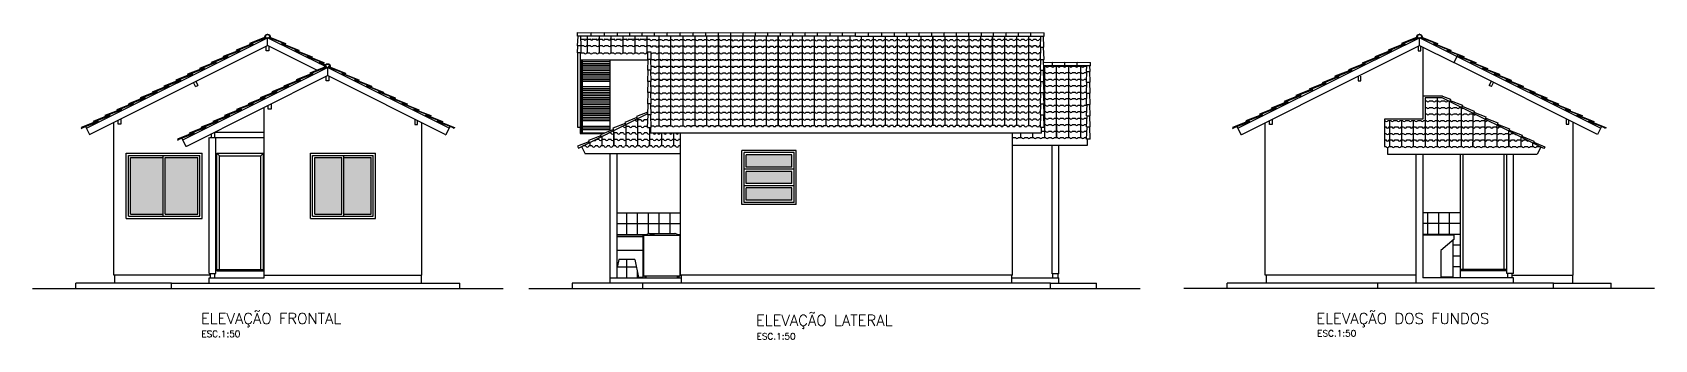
# Model space of a CAD drawing. Extents: x 359 to 444.1, y -24.8 to 1.
# Drawn here: x 394.88 to 424.78, y -24.8 to -19.13 of the extents above; entities that cross this region are included whole.
import ezdxf

# ---------------------------------------------------------------- set-up
doc = ezdxf.new("R2010")
doc.units = 0
doc.header["$LTSCALE"] = 20
doc.linetypes.add('DASHED2', pattern=[0.375, 0.25, -0.125])
for name, color, linetype in [('AZULEJO', 30, 'CONTINUOUS'), ('CONCRETO', 5, 'CONTINUOUS'), ('CORTE', 244, 'CONTINUOUS'), ('CORTETERRA', 244, 'CONTINUOUS'), ('JANELA', 5, 'CONTINUOUS'), ('PAREDE', 7, 'CONTINUOUS'), ('PORTA', 1, 'CONTINUOUS'), ('TELHADO', 30, 'CONTINUOUS'), ('TEXTO', 1, 'CONTINUOUS'), ('VISPAREDE', 5, 'CONTINUOUS'), ('VISTAL', 30, 'CONTINUOUS'), ('VISTAP', 244, 'CONTINUOUS')]:
    doc.layers.add(name, color=color, linetype=linetype)
doc.styles.add('ROMANC', font='ROMANC.SHX')

msp = doc.modelspace()

# ---------------------------------------------------------------- texts
at = {"layer": 'TEXTO', "color": 5, "ltscale": 0.3, "style": 'ROMANC'}
for s, p in [('ELEVAÇÃO FRONTAL', (397.982, -24.507)), ('ELEVAÇÃO LATERAL', (408.213, -24.54)), ('ELEVAÇÃO DOS FUNDOS', (418.546, -24.507))]:
    msp.add_text(s, height=0.2, dxfattribs=at).set_placement(p)
at = {"layer": 'TEXTO', "color": 1, "ltscale": 0.3, "style": 'ROMANC'}
for p in [(397.989, -24.752), (408.226, -24.796), (418.562, -24.741)]:
    msp.add_text('ESC.1:50', height=0.12, dxfattribs=at).set_placement(p)

# ---------------------------------------------------------------- linework, layer by layer
at = {"layer": 'AZULEJO', "color": 30, "linetype": 'CONTINUOUS'}
for p, q in [((405.826, -22.456), (405.826, -22.87)), ((406.026, -22.456), (406.026, -22.87)), ((406.226, -22.456), (406.226, -22.844)), ((406.426, -22.456), (406.426, -22.84)), ((406.626, -22.456), (406.626, -22.84)), ((405.826, -23.32), (405.826, -23.656)), ((406.026, -23.54), (406.026, -23.656))]:
    msp.add_line(p, q, dxfattribs=at)
at = {"layer": 'AZULEJO', "color": 30}
for p, q in [((421.204, -22.456), (420.508, -22.456)), ((421.204, -22.656), (420.508, -22.656)), ((420.604, -22.868), (420.604, -22.456)), ((420.804, -22.868), (420.804, -22.456)), ((421.004, -22.868), (421.004, -22.456)), ((421.204, -22.856), (420.508, -22.856)), ((421.204, -23.056), (421.071, -23.056)), ((421.204, -23.256), (421.071, -23.256)), ((421.204, -23.456), (421.071, -23.456))]:
    msp.add_line(p, q, dxfattribs=at)
at = {"layer": 'CONCRETO', "color": 244}
for p, q in [((408.956, -21.306), (407.956, -21.306)), ((408.916, -21.346), (407.996, -21.346)), ((408.876, -21.386), (408.036, -21.386)), ((408.916, -21.653), (407.996, -21.653)), ((408.876, -21.613), (408.036, -21.613)), ((408.876, -21.693), (408.036, -21.693)), ((408.916, -21.96), (407.996, -21.96)), ((408.876, -21.92), (408.036, -21.92)), ((408.876, -22), (408.036, -22)), ((408.956, -22.306), (407.956, -22.306)), ((408.916, -22.266), (407.996, -22.266)), ((408.876, -22.226), (408.036, -22.226)), ((406.133, -22.87), (405.656, -22.87)), ((406.133, -22.902), (405.656, -22.902)), ((421.089, -22.868), (420.508, -22.868)), ((406.133, -23.156), (405.656, -23.156)), ((405.979, -23.32), (405.687, -23.32)), ((413.796, -23.581), (413.676, -23.581)), ((406.133, -23.653), (406.05, -23.653))]:
    msp.add_line(p, q, dxfattribs=at)
at = {"layer": 'CONCRETO', "color": 5}
msp.add_line((412.946, -23.608), (406.826, -23.608), dxfattribs=at)
at = {"layer": 'CORTE', "color": 1, "linetype": 'CONTINUOUS'}
for p, q in [((404.99, -19.252), (405.034, -19.252)), ((404.994, -19.372), (405.038, -19.372)), ((405.089, -19.252), (405.129, -19.252)), ((405.089, -19.252), (405.129, -19.252)), ((405.093, -19.372), (405.133, -19.372)), ((405.093, -19.372), (405.133, -19.372)), ((405.101, -19.197), (405.101, -19.507)), ((405.129, -19.252), (405.137, -19.252)), ((405.137, -19.252), (405.156, -19.252)), ((405.138, -19.372), (405.141, -19.372)), ((405.141, -19.372), (405.16, -19.372)), ((405.212, -19.252), (405.262, -19.252)), ((405.216, -19.372), (405.266, -19.372)), ((405.317, -19.252), (405.357, -19.252)), ((405.317, -19.252), (405.357, -19.252)), ((405.321, -19.197), (405.321, -19.507)), ((405.321, -19.372), (405.361, -19.372)), ((405.321, -19.372), (405.361, -19.372)), ((405.357, -19.252), (405.376, -19.252)), ((405.361, -19.372), (405.38, -19.372)), ((405.432, -19.252), (405.482, -19.252)), ((405.436, -19.372), (405.486, -19.372)), ((405.537, -19.252), (405.577, -19.252)), ((405.541, -19.197), (405.541, -19.507)), ((405.541, -19.372), (405.581, -19.372)), ((405.577, -19.252), (405.596, -19.252)), ((405.581, -19.372), (405.6, -19.372)), ((405.652, -19.252), (405.702, -19.252)), ((405.656, -19.372), (405.706, -19.372)), ((405.757, -19.252), (405.797, -19.252)), ((405.761, -19.197), (405.761, -19.507)), ((405.761, -19.372), (405.801, -19.372)), ((405.797, -19.252), (405.816, -19.252)), ((405.801, -19.372), (405.82, -19.372)), ((405.872, -19.252), (405.922, -19.252)), ((405.876, -19.372), (405.926, -19.372)), ((405.977, -19.252), (406.017, -19.252)), ((405.977, -19.252), (406.017, -19.252)), ((405.981, -19.197), (405.981, -19.507)), ((405.981, -19.372), (406.021, -19.372)), ((405.981, -19.372), (406.021, -19.372)), ((406.017, -19.252), (406.036, -19.252)), ((406.021, -19.372), (406.04, -19.372)), ((406.092, -19.252), (406.142, -19.252)), ((406.096, -19.372), (406.146, -19.372)), ((406.197, -19.252), (406.237, -19.252)), ((406.201, -19.197), (406.201, -19.507)), ((406.201, -19.372), (406.241, -19.372)), ((406.237, -19.252), (406.256, -19.252)), ((406.241, -19.372), (406.26, -19.372)), ((406.311, -19.259), (406.362, -19.259)), ((406.316, -19.379), (406.366, -19.379)), ((406.316, -19.379), (406.366, -19.379)), ((406.417, -19.259), (406.457, -19.259)), ((406.421, -19.197), (406.421, -20.85)), ((406.421, -19.379), (406.461, -19.379)), ((406.421, -19.379), (406.461, -19.379)), ((406.457, -19.259), (406.476, -19.259)), ((406.461, -19.379), (406.48, -19.379)), ((406.461, -19.379), (406.48, -19.379)), ((406.531, -19.259), (406.582, -19.259)), ((406.536, -19.379), (406.586, -19.379)), ((406.536, -19.379), (406.586, -19.379)), ((406.637, -19.259), (406.645, -19.259)), ((406.641, -19.197), (406.641, -20.85)), ((406.641, -19.379), (406.645, -19.379)), ((406.645, -19.259), (406.664, -19.259)), ((406.645, -19.379), (406.664, -19.379)), ((406.72, -19.259), (406.77, -19.259)), ((406.72, -19.379), (406.77, -19.379)), ((406.825, -19.259), (406.865, -19.259)), ((406.825, -19.259), (406.865, -19.259)), ((406.825, -19.379), (406.865, -19.379)), ((406.825, -19.379), (406.865, -19.379)), ((406.865, -19.197), (406.865, -19.627)), ((406.865, -19.259), (406.884, -19.259)), ((406.865, -19.379), (406.884, -19.379)), ((406.94, -19.259), (406.99, -19.259)), ((406.94, -19.379), (406.99, -19.379)), ((407.045, -19.259), (407.085, -19.259)), ((407.045, -19.379), (407.085, -19.379)), ((407.085, -19.197), (407.085, -19.627)), ((407.085, -19.259), (407.104, -19.259)), ((407.085, -19.379), (407.104, -19.379)), ((407.16, -19.259), (407.21, -19.259)), ((407.16, -19.379), (407.21, -19.379)), ((407.265, -19.259), (407.305, -19.259)), ((407.265, -19.379), (407.305, -19.379)), ((407.305, -19.197), (407.305, -19.627)), ((407.305, -19.259), (407.324, -19.259)), ((407.305, -19.379), (407.324, -19.379)), ((407.38, -19.259), (407.43, -19.259)), ((407.38, -19.379), (407.43, -19.379)), ((407.485, -19.259), (407.525, -19.259)), ((407.485, -19.259), (407.525, -19.259)), ((407.485, -19.379), (407.525, -19.379)), ((407.485, -19.379), (407.525, -19.379)), ((407.525, -19.197), (407.525, -19.627)), ((407.525, -19.197), (407.525, -19.627)), ((407.525, -19.197), (407.525, -19.627)), ((407.525, -19.197), (407.525, -19.499)), ((407.525, -19.259), (407.544, -19.259)), ((407.525, -19.379), (407.544, -19.379)), ((407.6, -19.259), (407.65, -19.259)), ((407.6, -19.379), (407.65, -19.379)), ((407.705, -19.259), (407.745, -19.259)), ((407.705, -19.379), (407.745, -19.379)), ((407.745, -19.197), (407.745, -19.627)), ((407.745, -19.259), (407.764, -19.259)), ((407.745, -19.379), (407.764, -19.379)), ((407.819, -19.267), (407.87, -19.267)), ((407.819, -19.387), (407.87, -19.387)), ((407.82, -19.387), (407.87, -19.387)), ((407.925, -19.267), (407.965, -19.267)), ((407.925, -19.387), (407.965, -19.387)), ((407.925, -19.387), (407.965, -19.387)), ((407.965, -19.197), (407.965, -19.627)), ((407.965, -19.197), (407.965, -19.627)), ((407.965, -19.267), (407.984, -19.267)), ((407.965, -19.387), (407.965, -19.875)), ((407.965, -19.387), (407.984, -19.387)), ((407.965, -19.387), (407.984, -19.387)), ((408.039, -19.267), (408.09, -19.267)), ((408.039, -19.387), (408.09, -19.387)), ((408.04, -19.387), (408.09, -19.387)), ((408.145, -19.267), (408.185, -19.267)), ((408.145, -19.387), (408.185, -19.387)), ((408.145, -19.387), (408.185, -19.387)), ((408.185, -19.197), (408.185, -19.627)), ((408.185, -19.267), (408.204, -19.267)), ((408.185, -19.387), (408.185, -19.875)), ((408.185, -19.387), (408.204, -19.387)), ((408.185, -19.387), (408.204, -19.387)), ((408.259, -19.267), (408.31, -19.267)), ((408.259, -19.387), (408.31, -19.387)), ((408.26, -19.387), (408.31, -19.387)), ((408.365, -19.267), (408.405, -19.267)), ((408.365, -19.387), (408.405, -19.387)), ((408.365, -19.387), (408.405, -19.387)), ((408.405, -19.197), (408.405, -19.387)), ((408.405, -19.267), (408.424, -19.267)), ((408.405, -19.387), (408.405, -19.875)), ((408.405, -19.387), (408.424, -19.387)), ((408.405, -19.387), (408.424, -19.387)), ((408.479, -19.267), (408.53, -19.267)), ((408.479, -19.387), (408.53, -19.387)), ((408.48, -19.387), (408.53, -19.387)), ((408.585, -19.267), (408.625, -19.267)), ((408.585, -19.267), (408.625, -19.267)), ((408.585, -19.267), (408.625, -19.267)), ((408.585, -19.387), (408.625, -19.387)), ((408.585, -19.387), (408.625, -19.387)), ((408.585, -19.387), (408.625, -19.387)), ((408.585, -19.387), (408.625, -19.387)), ((408.585, -19.387), (408.625, -19.387)), ((408.585, -19.387), (408.625, -19.387)), ((408.625, -19.197), (408.625, -19.387)), ((408.625, -19.267), (408.644, -19.267)), ((408.625, -19.387), (408.625, -19.875)), ((408.625, -19.387), (408.625, -19.875)), ((408.625, -19.387), (408.625, -19.875)), ((408.625, -19.387), (408.625, -19.747)), ((408.625, -19.387), (408.644, -19.387)), ((408.625, -19.387), (408.644, -19.387)), ((408.699, -19.267), (408.75, -19.267)), ((408.699, -19.387), (408.75, -19.387)), ((408.7, -19.387), (408.75, -19.387)), ((408.805, -19.267), (408.845, -19.267)), ((408.805, -19.387), (408.845, -19.387)), ((408.805, -19.387), (408.845, -19.387)), ((408.845, -19.197), (408.845, -19.387)), ((408.845, -19.267), (408.864, -19.267)), ((408.845, -19.387), (408.845, -19.875)), ((408.845, -19.387), (408.864, -19.387)), ((408.845, -19.387), (408.864, -19.387)), ((408.919, -19.267), (408.97, -19.267)), ((408.919, -19.387), (408.97, -19.387)), ((408.92, -19.387), (408.97, -19.387)), ((409.025, -19.267), (409.065, -19.267)), ((409.025, -19.267), (409.065, -19.267)), ((409.025, -19.387), (409.065, -19.387)), ((409.025, -19.387), (409.065, -19.387)), ((409.025, -19.387), (409.065, -19.387)), ((409.025, -19.387), (409.065, -19.387)), ((409.065, -19.197), (409.065, -19.387)), ((409.065, -19.267), (409.084, -19.267)), ((409.065, -19.267), (409.084, -19.267)), ((409.065, -19.387), (409.065, -19.875)), ((409.065, -19.387), (409.065, -19.875)), ((409.065, -19.387), (409.084, -19.387)), ((409.065, -19.387), (409.084, -19.387)), ((409.065, -19.387), (409.084, -19.387)), ((409.065, -19.387), (409.084, -19.387)), ((409.139, -19.267), (409.19, -19.267)), ((409.139, -19.387), (409.19, -19.387)), ((409.14, -19.387), (409.19, -19.387)), ((409.245, -19.267), (409.285, -19.267)), ((409.245, -19.387), (409.285, -19.387)), ((409.245, -19.387), (409.285, -19.387)), ((409.285, -19.197), (409.285, -19.387)), ((409.285, -19.267), (409.304, -19.267)), ((409.285, -19.387), (409.285, -19.875)), ((409.285, -19.387), (409.304, -19.387)), ((409.285, -19.387), (409.304, -19.387)), ((409.359, -19.267), (409.41, -19.267)), ((409.359, -19.387), (409.41, -19.387)), ((409.36, -19.387), (409.41, -19.387)), ((409.465, -19.267), (409.505, -19.267)), ((409.465, -19.387), (409.505, -19.387)), ((409.465, -19.387), (409.505, -19.387)), ((409.505, -19.197), (409.505, -19.387)), ((409.505, -19.267), (409.524, -19.267)), ((409.505, -19.387), (409.505, -19.875)), ((409.505, -19.387), (409.524, -19.387)), ((409.505, -19.387), (409.524, -19.387)), ((409.579, -19.267), (409.63, -19.267)), ((409.579, -19.387), (409.63, -19.387)), ((409.58, -19.387), (409.63, -19.387)), ((409.685, -19.267), (409.725, -19.267)), ((409.685, -19.387), (409.725, -19.387)), ((409.685, -19.387), (409.725, -19.387)), ((409.725, -19.197), (409.725, -19.387)), ((409.725, -19.267), (409.744, -19.267)), ((409.725, -19.387), (409.725, -19.875)), ((409.725, -19.387), (409.744, -19.387)), ((409.725, -19.387), (409.744, -19.387)), ((409.799, -19.267), (409.85, -19.267)), ((409.799, -19.387), (409.85, -19.387)), ((409.8, -19.387), (409.85, -19.387)), ((409.905, -19.267), (409.945, -19.267)), ((409.905, -19.387), (409.945, -19.387)), ((409.905, -19.387), (409.945, -19.387)), ((409.945, -19.197), (409.945, -19.387)), ((409.945, -19.267), (409.964, -19.267)), ((409.945, -19.387), (409.945, -19.875)), ((409.945, -19.387), (409.964, -19.387)), ((409.945, -19.387), (409.964, -19.387)), ((410.019, -19.267), (410.051, -19.267)), ((410.019, -19.387), (410.051, -19.387)), ((410.02, -19.387), (410.051, -19.387)), ((410.082, -19.267), (410.051, -19.267)), ((410.082, -19.387), (410.051, -19.387)), ((410.082, -19.387), (410.051, -19.387)), ((410.157, -19.267), (410.138, -19.267)), ((410.157, -19.387), (410.138, -19.387)), ((410.157, -19.387), (410.138, -19.387)), ((410.157, -19.197), (410.157, -19.387)), ((410.197, -19.267), (410.157, -19.267)), ((410.197, -19.387), (410.157, -19.387)), ((410.197, -19.387), (410.157, -19.387)), ((410.157, -19.387), (410.157, -19.875)), ((410.302, -19.267), (410.252, -19.267)), ((410.302, -19.387), (410.252, -19.387)), ((410.302, -19.387), (410.252, -19.387)), ((410.377, -19.267), (410.358, -19.267)), ((410.377, -19.387), (410.358, -19.387)), ((410.377, -19.387), (410.358, -19.387)), ((410.377, -19.197), (410.377, -19.387)), ((410.417, -19.267), (410.377, -19.267)), ((410.417, -19.387), (410.377, -19.387)), ((410.417, -19.387), (410.377, -19.387)), ((410.377, -19.387), (410.377, -19.875)), ((410.522, -19.267), (410.472, -19.267)), ((410.522, -19.387), (410.472, -19.387)), ((410.522, -19.387), (410.472, -19.387)), ((410.597, -19.267), (410.578, -19.267)), ((410.597, -19.387), (410.578, -19.387)), ((410.597, -19.387), (410.578, -19.387)), ((410.597, -19.197), (410.597, -19.387)), ((410.637, -19.267), (410.597, -19.267)), ((410.637, -19.387), (410.597, -19.387)), ((410.637, -19.387), (410.597, -19.387)), ((410.597, -19.387), (410.597, -19.875)), ((410.742, -19.267), (410.692, -19.267)), ((410.742, -19.387), (410.692, -19.387)), ((410.742, -19.387), (410.692, -19.387)), ((410.817, -19.267), (410.798, -19.267)), ((410.817, -19.387), (410.798, -19.387)), ((410.817, -19.387), (410.798, -19.387)), ((410.817, -19.197), (410.817, -19.387)), ((410.857, -19.267), (410.817, -19.267)), ((410.857, -19.387), (410.817, -19.387)), ((410.857, -19.387), (410.817, -19.387)), ((410.817, -19.387), (410.817, -19.875)), ((410.962, -19.267), (410.912, -19.267)), ((410.962, -19.387), (410.912, -19.387)), ((410.962, -19.387), (410.912, -19.387)), ((411.037, -19.267), (411.018, -19.267)), ((411.037, -19.267), (411.018, -19.267)), ((411.037, -19.387), (411.018, -19.387)), ((411.037, -19.387), (411.018, -19.387)), ((411.037, -19.387), (411.018, -19.387)), ((411.037, -19.387), (411.018, -19.387)), ((411.037, -19.197), (411.037, -19.387)), ((411.077, -19.267), (411.037, -19.267)), ((411.077, -19.267), (411.037, -19.267)), ((411.077, -19.387), (411.037, -19.387)), ((411.077, -19.387), (411.037, -19.387)), ((411.077, -19.387), (411.037, -19.387)), ((411.077, -19.387), (411.037, -19.387)), ((411.037, -19.387), (411.037, -19.875)), ((411.037, -19.387), (411.037, -19.875)), ((411.182, -19.267), (411.132, -19.267)), ((411.182, -19.387), (411.132, -19.387)), ((411.182, -19.387), (411.132, -19.387)), ((411.257, -19.267), (411.238, -19.267)), ((411.257, -19.387), (411.238, -19.387)), ((411.257, -19.387), (411.238, -19.387)), ((411.257, -19.197), (411.257, -19.387)), ((411.297, -19.267), (411.257, -19.267)), ((411.297, -19.387), (411.257, -19.387)), ((411.297, -19.387), (411.257, -19.387)), ((411.257, -19.387), (411.257, -19.875)), ((411.402, -19.267), (411.352, -19.267)), ((411.402, -19.387), (411.352, -19.387)), ((411.402, -19.387), (411.352, -19.387)), ((411.477, -19.267), (411.458, -19.267)), ((411.477, -19.387), (411.458, -19.387)), ((411.477, -19.387), (411.458, -19.387)), ((411.477, -19.197), (411.477, -19.387)), ((411.517, -19.267), (411.477, -19.267)), ((411.517, -19.267), (411.477, -19.267)), ((411.517, -19.267), (411.477, -19.267)), ((411.517, -19.387), (411.477, -19.387)), ((411.517, -19.387), (411.477, -19.387)), ((411.517, -19.387), (411.477, -19.387)), ((411.477, -19.387), (411.477, -19.747)), ((411.517, -19.387), (411.477, -19.387)), ((411.517, -19.387), (411.477, -19.387)), ((411.517, -19.387), (411.477, -19.387)), ((411.477, -19.387), (411.477, -19.875)), ((411.477, -19.387), (411.477, -19.875)), ((411.477, -19.387), (411.477, -19.875)), ((411.622, -19.267), (411.572, -19.267)), ((411.622, -19.387), (411.572, -19.387)), ((411.622, -19.387), (411.572, -19.387)), ((411.697, -19.267), (411.678, -19.267)), ((411.697, -19.387), (411.678, -19.387)), ((411.697, -19.387), (411.678, -19.387)), ((411.697, -19.197), (411.697, -19.387)), ((411.737, -19.267), (411.697, -19.267)), ((411.737, -19.387), (411.697, -19.387)), ((411.737, -19.387), (411.697, -19.387)), ((411.697, -19.387), (411.697, -19.875)), ((411.842, -19.267), (411.792, -19.267)), ((411.842, -19.387), (411.792, -19.387)), ((411.842, -19.387), (411.792, -19.387)), ((411.917, -19.267), (411.898, -19.267)), ((411.917, -19.387), (411.898, -19.387)), ((411.917, -19.387), (411.898, -19.387)), ((411.917, -19.197), (411.917, -19.627)), ((411.957, -19.267), (411.917, -19.267)), ((411.957, -19.387), (411.917, -19.387)), ((411.957, -19.387), (411.917, -19.387)), ((411.917, -19.387), (411.917, -19.875)), ((412.062, -19.267), (412.012, -19.267)), ((412.062, -19.387), (412.012, -19.387)), ((412.062, -19.387), (412.012, -19.387)), ((412.137, -19.267), (412.118, -19.267)), ((412.137, -19.387), (412.118, -19.387)), ((412.137, -19.387), (412.118, -19.387)), ((412.137, -19.197), (412.137, -19.627)), ((412.137, -19.197), (412.137, -19.627)), ((412.177, -19.267), (412.137, -19.267)), ((412.177, -19.387), (412.137, -19.387)), ((412.177, -19.387), (412.137, -19.387)), ((412.137, -19.387), (412.137, -19.875)), ((412.282, -19.267), (412.232, -19.267)), ((412.282, -19.387), (412.232, -19.387)), ((412.282, -19.387), (412.232, -19.387)), ((412.357, -19.259), (412.338, -19.259)), ((412.357, -19.379), (412.338, -19.379)), ((412.357, -19.197), (412.357, -19.627)), ((412.397, -19.259), (412.357, -19.259)), ((412.397, -19.379), (412.357, -19.379)), ((412.502, -19.259), (412.452, -19.259)), ((412.502, -19.379), (412.452, -19.379)), ((412.577, -19.259), (412.558, -19.259)), ((412.577, -19.379), (412.558, -19.379)), ((412.577, -19.197), (412.577, -19.499)), ((412.577, -19.197), (412.577, -19.627)), ((412.577, -19.197), (412.577, -19.627)), ((412.577, -19.197), (412.577, -19.627)), ((412.617, -19.259), (412.577, -19.259)), ((412.617, -19.259), (412.577, -19.259)), ((412.617, -19.379), (412.577, -19.379)), ((412.617, -19.379), (412.577, -19.379)), ((412.722, -19.259), (412.672, -19.259)), ((412.722, -19.379), (412.672, -19.379)), ((412.797, -19.259), (412.778, -19.259)), ((412.797, -19.379), (412.778, -19.379)), ((412.797, -19.197), (412.797, -19.627)), ((412.837, -19.259), (412.797, -19.259)), ((412.837, -19.379), (412.797, -19.379)), ((412.942, -19.259), (412.892, -19.259)), ((412.942, -19.379), (412.892, -19.379)), ((413.017, -19.259), (412.998, -19.259)), ((413.017, -19.379), (412.998, -19.379)), ((413.017, -19.197), (413.017, -19.627)), ((413.057, -19.259), (413.017, -19.259)), ((413.057, -19.379), (413.017, -19.379)), ((413.162, -19.259), (413.112, -19.259)), ((413.162, -19.379), (413.112, -19.379)), ((413.237, -19.259), (413.218, -19.259)), ((413.237, -19.379), (413.218, -19.379)), ((413.237, -19.197), (413.237, -19.627)), ((413.277, -19.259), (413.237, -19.259)), ((413.277, -19.259), (413.237, -19.259)), ((413.277, -19.379), (413.237, -19.379)), ((413.277, -19.379), (413.237, -19.379)), ((413.382, -19.259), (413.332, -19.259)), ((413.382, -19.379), (413.332, -19.379)), ((413.457, -19.259), (413.438, -19.259)), ((413.457, -19.379), (413.438, -19.379)), ((413.465, -19.259), (413.457, -19.259)), ((413.46, -19.379), (413.457, -19.379)), ((404.984, -19.507), (405.023, -19.507)), ((405.023, -19.507), (405.043, -19.507)), ((405.098, -19.507), (405.148, -19.507)), ((405.204, -19.507), (405.243, -19.507)), ((405.243, -19.507), (405.263, -19.507)), ((405.318, -19.507), (405.368, -19.507)), ((405.424, -19.507), (405.463, -19.507)), ((405.424, -19.507), (405.463, -19.507)), ((405.463, -19.507), (405.483, -19.507)), ((405.538, -19.507), (405.588, -19.507)), ((405.644, -19.507), (405.683, -19.507)), ((405.683, -19.507), (405.703, -19.507)), ((405.758, -19.507), (405.809, -19.507)), ((405.758, -19.507), (405.808, -19.507)), ((405.864, -19.507), (405.904, -19.507)), ((405.864, -19.507), (405.903, -19.507)), ((405.864, -19.507), (405.903, -19.507)), ((405.903, -19.507), (405.923, -19.507)), ((405.903, -19.507), (405.923, -19.507)), ((405.904, -19.507), (405.923, -19.507)), ((405.978, -19.507), (406.029, -19.507)), ((405.978, -19.507), (406.028, -19.507)), ((406.084, -19.507), (406.124, -19.507)), ((406.084, -19.507), (406.123, -19.507)), ((406.123, -19.507), (406.143, -19.507)), ((406.124, -19.507), (406.143, -19.507)), ((406.198, -19.507), (406.223, -19.507)), ((406.285, -19.627), (406.327, -19.627)), ((406.285, -19.627), (406.327, -19.627)), ((406.304, -19.507), (406.344, -19.507)), ((406.344, -19.507), (406.363, -19.507)), ((406.383, -19.627), (406.423, -19.627)), ((406.383, -19.627), (406.423, -19.627)), ((406.418, -19.507), (406.469, -19.507)), ((406.423, -19.627), (406.442, -19.627)), ((406.423, -19.627), (406.442, -19.627)), ((406.497, -19.627), (406.547, -19.627)), ((406.497, -19.627), (406.547, -19.627)), ((406.497, -19.627), (406.547, -19.627)), ((406.524, -19.507), (406.564, -19.507)), ((406.524, -19.507), (406.564, -19.507)), ((406.564, -19.507), (406.583, -19.507)), ((406.603, -19.627), (406.643, -19.627)), ((406.603, -19.627), (406.643, -19.627)), ((406.603, -19.627), (406.643, -19.627)), ((406.603, -19.627), (406.643, -19.627)), ((406.603, -19.627), (406.643, -19.627)), ((406.638, -19.507), (406.645, -19.507)), ((406.643, -19.627), (406.645, -19.627)), ((406.643, -19.627), (406.645, -19.627)), ((406.643, -19.627), (406.645, -19.627)), ((406.643, -19.627), (406.645, -19.627)), ((406.643, -19.627), (406.645, -19.627)), ((406.645, -19.507), (406.664, -19.507)), ((406.645, -19.627), (406.664, -19.627)), ((406.645, -19.627), (406.664, -19.627)), ((406.719, -19.507), (406.77, -19.507)), ((406.72, -19.627), (406.77, -19.627)), ((406.72, -19.627), (406.77, -19.627)), ((406.825, -19.507), (406.865, -19.507)), ((406.825, -19.507), (406.865, -19.507)), ((406.825, -19.627), (406.865, -19.627)), ((406.825, -19.627), (406.865, -19.627)), ((406.865, -19.507), (406.884, -19.507)), ((406.865, -19.627), (406.884, -19.627)), ((406.865, -19.627), (406.884, -19.627)), ((406.865, -19.627), (406.865, -20.362)), ((406.939, -19.507), (406.99, -19.507)), ((406.94, -19.627), (406.99, -19.627)), ((406.94, -19.627), (406.99, -19.627)), ((406.94, -19.627), (406.99, -19.627)), ((407.045, -19.507), (407.085, -19.507)), ((407.045, -19.627), (407.085, -19.627)), ((407.045, -19.627), (407.085, -19.627)), ((407.045, -19.627), (407.085, -19.627)), ((407.045, -19.627), (407.085, -19.627)), ((407.045, -19.627), (407.085, -19.627)), ((407.085, -19.507), (407.104, -19.507)), ((407.085, -19.627), (407.085, -20.362)), ((407.085, -19.627), (407.104, -19.627)), ((407.085, -19.627), (407.104, -19.627)), ((407.085, -19.627), (407.104, -19.627)), ((407.085, -19.627), (407.104, -19.627)), ((407.085, -19.627), (407.104, -19.627)), ((407.159, -19.507), (407.21, -19.507)), ((407.16, -19.627), (407.21, -19.627)), ((407.16, -19.627), (407.21, -19.627)), ((407.16, -19.627), (407.21, -19.627)), ((407.265, -19.507), (407.305, -19.507)), ((407.265, -19.627), (407.305, -19.627)), ((407.265, -19.627), (407.305, -19.627)), ((407.265, -19.627), (407.305, -19.627)), ((407.305, -19.507), (407.324, -19.507)), ((407.305, -19.627), (407.305, -20.362)), ((407.305, -19.627), (407.324, -19.627)), ((407.305, -19.627), (407.324, -19.627)), ((407.305, -19.627), (407.324, -19.627)), ((407.379, -19.507), (407.43, -19.507)), ((407.38, -19.627), (407.43, -19.627)), ((407.485, -19.507), (407.525, -19.507)), ((407.485, -19.507), (407.525, -19.507)), ((407.485, -19.627), (407.525, -19.627)), ((407.485, -19.627), (407.525, -19.627)), ((407.485, -19.627), (407.525, -19.627)), ((407.485, -19.627), (407.525, -19.627)), ((407.485, -19.627), (407.525, -19.627)), ((407.485, -19.627), (407.525, -19.627)), ((407.485, -19.627), (407.525, -19.627)), ((407.525, -19.507), (407.544, -19.507)), ((407.525, -19.627), (407.525, -20.362)), ((407.525, -19.627), (407.544, -19.627)), ((407.525, -19.627), (407.544, -19.627)), ((407.525, -19.627), (407.544, -19.627)), ((407.599, -19.507), (407.65, -19.507)), ((407.6, -19.627), (407.65, -19.627)), ((407.6, -19.627), (407.65, -19.627)), ((407.705, -19.507), (407.745, -19.507)), ((407.705, -19.627), (407.745, -19.627)), ((407.705, -19.627), (407.745, -19.627)), ((407.745, -19.507), (407.764, -19.507)), ((407.745, -19.627), (407.745, -20.362)), ((407.745, -19.627), (407.764, -19.627)), ((407.745, -19.627), (407.764, -19.627)), ((407.819, -19.507), (407.87, -19.507)), ((407.82, -19.507), (407.87, -19.507)), ((407.82, -19.627), (407.87, -19.627)), ((407.82, -19.627), (407.87, -19.627)), ((407.82, -19.627), (407.87, -19.627)), ((407.925, -19.507), (407.965, -19.507)), ((407.925, -19.507), (407.965, -19.507)), ((407.925, -19.507), (407.965, -19.507)), ((407.925, -19.627), (407.965, -19.627)), ((407.925, -19.627), (407.965, -19.627)), ((407.925, -19.627), (407.965, -19.627)), ((407.925, -19.627), (407.965, -19.627)), ((407.925, -19.627), (407.965, -19.627)), ((407.965, -19.507), (407.984, -19.507)), ((407.965, -19.507), (407.984, -19.507)), ((407.965, -19.507), (407.984, -19.507)), ((407.965, -19.627), (407.984, -19.627)), ((407.965, -19.627), (407.984, -19.627)), ((407.965, -19.627), (407.984, -19.627)), ((407.965, -19.627), (407.984, -19.627)), ((407.965, -19.627), (407.984, -19.627)), ((407.965, -19.641), (407.965, -20.362)), ((408.039, -19.507), (408.09, -19.507)), ((408.04, -19.507), (408.09, -19.507)), ((408.04, -19.627), (408.09, -19.627)), ((408.04, -19.627), (408.09, -19.627)), ((408.04, -19.627), (408.09, -19.627)), ((408.145, -19.507), (408.185, -19.507)), ((408.145, -19.507), (408.185, -19.507)), ((408.145, -19.627), (408.185, -19.627)), ((408.145, -19.627), (408.185, -19.627)), ((408.145, -19.627), (408.185, -19.627)), ((408.185, -19.507), (408.204, -19.507)), ((408.185, -19.507), (408.204, -19.507)), ((408.185, -19.627), (408.204, -19.627)), ((408.185, -19.627), (408.204, -19.627)), ((408.185, -19.627), (408.204, -19.627)), ((408.185, -19.643), (408.185, -20.362)), ((408.26, -19.507), (408.31, -19.507)), ((408.26, -19.627), (408.31, -19.627)), ((408.365, -19.507), (408.405, -19.507)), ((408.365, -19.627), (408.405, -19.627)), ((408.405, -19.507), (408.424, -19.507)), ((408.405, -19.627), (408.424, -19.627)), ((408.48, -19.507), (408.53, -19.507)), ((408.48, -19.627), (408.53, -19.627)), ((408.585, -19.507), (408.625, -19.507)), ((408.585, -19.507), (408.625, -19.507)), ((408.585, -19.627), (408.625, -19.627)), ((408.585, -19.627), (408.625, -19.627)), ((408.625, -19.507), (408.644, -19.507)), ((408.625, -19.627), (408.644, -19.627)), ((408.7, -19.507), (408.75, -19.507)), ((408.7, -19.627), (408.75, -19.627)), ((408.805, -19.507), (408.845, -19.507)), ((408.805, -19.627), (408.845, -19.627)), ((408.845, -19.507), (408.864, -19.507)), ((408.845, -19.627), (408.864, -19.627)), ((408.92, -19.507), (408.97, -19.507)), ((408.92, -19.627), (408.97, -19.627)), ((409.025, -19.507), (409.065, -19.507)), ((409.025, -19.507), (409.065, -19.507)), ((409.025, -19.627), (409.065, -19.627)), ((409.025, -19.627), (409.065, -19.627)), ((409.065, -19.507), (409.084, -19.507)), ((409.065, -19.507), (409.084, -19.507)), ((409.065, -19.627), (409.084, -19.627)), ((409.065, -19.627), (409.084, -19.627)), ((409.14, -19.507), (409.19, -19.507)), ((409.14, -19.627), (409.19, -19.627)), ((409.245, -19.507), (409.285, -19.507)), ((409.245, -19.627), (409.285, -19.627)), ((409.285, -19.507), (409.304, -19.507)), ((409.285, -19.627), (409.304, -19.627)), ((409.36, -19.507), (409.41, -19.507)), ((409.36, -19.627), (409.41, -19.627)), ((409.465, -19.507), (409.505, -19.507)), ((409.465, -19.627), (409.505, -19.627)), ((409.505, -19.507), (409.524, -19.507)), ((409.505, -19.627), (409.524, -19.627)), ((409.505, -19.641), (409.505, -20.362)), ((409.58, -19.507), (409.63, -19.507)), ((409.58, -19.627), (409.63, -19.627)), ((409.685, -19.507), (409.725, -19.507)), ((409.685, -19.627), (409.725, -19.627)), ((409.725, -19.507), (409.744, -19.507)), ((409.725, -19.627), (409.744, -19.627)), ((409.725, -19.643), (409.725, -20.362)), ((409.8, -19.507), (409.85, -19.507)), ((409.8, -19.627), (409.85, -19.627)), ((409.905, -19.507), (409.945, -19.507)), ((409.905, -19.627), (409.945, -19.627)), ((409.945, -19.507), (409.964, -19.507)), ((409.945, -19.627), (409.964, -19.627)), ((410.02, -19.507), (410.051, -19.507)), ((410.02, -19.627), (410.051, -19.627)), ((410.082, -19.507), (410.051, -19.507)), ((410.082, -19.627), (410.051, -19.627)), ((410.157, -19.507), (410.138, -19.507)), ((410.157, -19.627), (410.138, -19.627)), ((410.197, -19.507), (410.157, -19.507)), ((410.197, -19.627), (410.157, -19.627)), ((410.302, -19.507), (410.252, -19.507)), ((410.302, -19.627), (410.252, -19.627)), ((410.377, -19.507), (410.358, -19.507)), ((410.377, -19.627), (410.358, -19.627)), ((410.417, -19.507), (410.377, -19.507)), ((410.417, -19.627), (410.377, -19.627)), ((410.377, -19.643), (410.377, -20.362)), ((410.522, -19.507), (410.472, -19.507)), ((410.522, -19.627), (410.472, -19.627)), ((410.597, -19.507), (410.578, -19.507)), ((410.597, -19.627), (410.578, -19.627)), ((410.637, -19.507), (410.597, -19.507)), ((410.637, -19.627), (410.597, -19.627)), ((410.597, -19.641), (410.597, -20.362)), ((410.742, -19.507), (410.692, -19.507)), ((410.742, -19.627), (410.692, -19.627)), ((410.817, -19.507), (410.798, -19.507)), ((410.817, -19.627), (410.798, -19.627)), ((410.857, -19.507), (410.817, -19.507)), ((410.857, -19.627), (410.817, -19.627)), ((410.962, -19.507), (410.912, -19.507)), ((410.962, -19.627), (410.912, -19.627)), ((411.037, -19.507), (411.018, -19.507)), ((411.037, -19.507), (411.018, -19.507)), ((411.037, -19.627), (411.018, -19.627)), ((411.037, -19.627), (411.018, -19.627)), ((411.077, -19.507), (411.037, -19.507)), ((411.077, -19.507), (411.037, -19.507)), ((411.077, -19.627), (411.037, -19.627)), ((411.077, -19.627), (411.037, -19.627)), ((411.182, -19.507), (411.132, -19.507)), ((411.182, -19.627), (411.132, -19.627)), ((411.257, -19.507), (411.238, -19.507)), ((411.257, -19.627), (411.238, -19.627)), ((411.297, -19.507), (411.257, -19.507)), ((411.297, -19.627), (411.257, -19.627)), ((411.402, -19.507), (411.352, -19.507)), ((411.402, -19.627), (411.352, -19.627)), ((411.477, -19.507), (411.458, -19.507)), ((411.477, -19.627), (411.458, -19.627)), ((411.517, -19.507), (411.477, -19.507)), ((411.517, -19.507), (411.477, -19.507)), ((411.517, -19.627), (411.477, -19.627)), ((411.517, -19.627), (411.477, -19.627)), ((411.622, -19.507), (411.572, -19.507)), ((411.622, -19.627), (411.572, -19.627)), ((411.697, -19.507), (411.678, -19.507)), ((411.697, -19.627), (411.678, -19.627)), ((411.737, -19.507), (411.697, -19.507)), ((411.737, -19.627), (411.697, -19.627)), ((411.842, -19.507), (411.792, -19.507)), ((411.842, -19.627), (411.792, -19.627)), ((411.917, -19.507), (411.898, -19.507)), ((411.917, -19.507), (411.898, -19.507)), ((411.917, -19.627), (411.898, -19.627)), ((411.917, -19.627), (411.898, -19.627)), ((411.917, -19.627), (411.898, -19.627)), ((411.957, -19.507), (411.917, -19.507)), ((411.957, -19.507), (411.917, -19.507)), ((411.957, -19.627), (411.917, -19.627)), ((411.957, -19.627), (411.917, -19.627)), ((411.957, -19.627), (411.917, -19.627)), ((411.917, -19.643), (411.917, -20.362)), ((412.062, -19.507), (412.012, -19.507)), ((412.062, -19.507), (412.012, -19.507)), ((412.062, -19.627), (412.012, -19.627)), ((412.062, -19.627), (412.012, -19.627)), ((412.062, -19.627), (412.012, -19.627)), ((412.137, -19.507), (412.118, -19.507)), ((412.137, -19.507), (412.118, -19.507)), ((412.137, -19.507), (412.118, -19.507)), ((412.137, -19.627), (412.118, -19.627)), ((412.137, -19.627), (412.118, -19.627)), ((412.137, -19.627), (412.118, -19.627)), ((412.137, -19.627), (412.118, -19.627)), ((412.137, -19.627), (412.118, -19.627)), ((412.177, -19.507), (412.137, -19.507)), ((412.177, -19.507), (412.137, -19.507)), ((412.177, -19.507), (412.137, -19.507)), ((412.177, -19.627), (412.137, -19.627)), ((412.177, -19.627), (412.137, -19.627)), ((412.177, -19.627), (412.137, -19.627)), ((412.177, -19.627), (412.137, -19.627)), ((412.177, -19.627), (412.137, -19.627)), ((412.137, -19.641), (412.137, -20.362)), ((412.282, -19.507), (412.232, -19.507)), ((412.282, -19.507), (412.232, -19.507)), ((412.282, -19.627), (412.232, -19.627)), ((412.282, -19.627), (412.232, -19.627)), ((412.282, -19.627), (412.232, -19.627)), ((412.357, -19.507), (412.338, -19.507)), ((412.357, -19.627), (412.338, -19.627)), ((412.357, -19.627), (412.338, -19.627)), ((412.397, -19.507), (412.357, -19.507)), ((412.397, -19.627), (412.357, -19.627)), ((412.397, -19.627), (412.357, -19.627)), ((412.357, -19.627), (412.357, -20.362)), ((412.502, -19.507), (412.452, -19.507)), ((412.502, -19.627), (412.452, -19.627)), ((412.502, -19.627), (412.452, -19.627)), ((412.577, -19.507), (412.558, -19.507)), ((412.577, -19.627), (412.558, -19.627)), ((412.577, -19.627), (412.558, -19.627)), ((412.577, -19.627), (412.558, -19.627)), ((412.617, -19.507), (412.577, -19.507)), ((412.617, -19.507), (412.577, -19.507)), ((412.617, -19.627), (412.577, -19.627)), ((412.617, -19.627), (412.577, -19.627)), ((412.617, -19.627), (412.577, -19.627)), ((412.617, -19.627), (412.577, -19.627)), ((412.617, -19.627), (412.577, -19.627)), ((412.617, -19.627), (412.577, -19.627)), ((412.617, -19.627), (412.577, -19.627)), ((412.577, -19.627), (412.577, -20.362)), ((412.722, -19.507), (412.672, -19.507)), ((412.722, -19.627), (412.672, -19.627)), ((412.797, -19.507), (412.778, -19.507)), ((412.797, -19.627), (412.778, -19.627)), ((412.797, -19.627), (412.778, -19.627)), ((412.797, -19.627), (412.778, -19.627)), ((412.837, -19.507), (412.797, -19.507)), ((412.837, -19.627), (412.797, -19.627)), ((412.837, -19.627), (412.797, -19.627)), ((412.837, -19.627), (412.797, -19.627)), ((412.797, -19.643), (412.797, -20.362)), ((412.942, -19.507), (412.892, -19.507)), ((412.942, -19.627), (412.892, -19.627)), ((412.942, -19.627), (412.892, -19.627)), ((412.942, -19.627), (412.892, -19.627)), ((413.017, -19.507), (412.998, -19.507)), ((413.017, -19.627), (412.998, -19.627)), ((413.017, -19.627), (412.998, -19.627)), ((413.017, -19.627), (412.998, -19.627)), ((413.017, -19.627), (412.998, -19.627)), ((413.017, -19.627), (412.998, -19.627)), ((413.057, -19.507), (413.017, -19.507)), ((413.057, -19.627), (413.017, -19.627)), ((413.057, -19.627), (413.017, -19.627)), ((413.057, -19.627), (413.017, -19.627)), ((413.057, -19.627), (413.017, -19.627)), ((413.057, -19.627), (413.017, -19.627)), ((413.017, -19.641), (413.017, -20.362)), ((413.162, -19.507), (413.112, -19.507)), ((413.162, -19.627), (413.112, -19.627)), ((413.162, -19.627), (413.112, -19.627)), ((413.162, -19.627), (413.112, -19.627)), ((413.237, -19.507), (413.218, -19.507)), ((413.237, -19.627), (413.218, -19.627)), ((413.237, -19.627), (413.218, -19.627)), ((413.277, -19.507), (413.237, -19.507)), ((413.277, -19.507), (413.237, -19.507)), ((413.237, -19.627), (413.237, -20.362)), ((413.277, -19.627), (413.237, -19.627)), ((413.277, -19.627), (413.237, -19.627)), ((413.382, -19.507), (413.332, -19.507)), ((413.382, -19.627), (413.332, -19.627)), ((413.382, -19.627), (413.332, -19.627)), ((413.457, -19.507), (413.438, -19.507)), ((413.457, -19.627), (413.438, -19.627)), ((413.457, -19.627), (413.438, -19.627)), ((413.463, -19.507), (413.457, -19.507)), ((413.459, -19.627), (413.457, -19.627)), ((413.459, -19.627), (413.457, -19.627)), ((413.459, -19.627), (413.457, -19.627)), ((413.459, -19.627), (413.457, -19.627)), ((413.459, -19.627), (413.457, -19.627)), ((406.277, -19.875), (406.327, -19.875)), ((406.277, -19.875), (406.327, -19.875)), ((406.282, -19.755), (406.327, -19.755)), ((406.283, -19.995), (406.326, -19.995)), ((406.381, -19.995), (406.421, -19.995)), ((406.383, -19.755), (406.422, -19.755)), ((406.383, -19.875), (406.423, -19.875)), ((406.383, -19.875), (406.423, -19.875)), ((406.421, -19.995), (406.44, -19.995)), ((406.422, -19.755), (406.442, -19.755)), ((406.423, -19.875), (406.442, -19.875)), ((406.423, -19.875), (406.442, -19.875)), ((406.495, -19.995), (406.546, -19.995)), ((406.497, -19.755), (406.547, -19.755)), ((406.497, -19.875), (406.547, -19.875)), ((406.497, -19.875), (406.547, -19.875)), ((406.601, -19.995), (406.641, -19.995)), ((406.603, -19.755), (406.642, -19.755)), ((406.603, -19.875), (406.643, -19.875)), ((406.603, -19.875), (406.643, -19.875)), ((406.603, -19.995), (406.643, -19.995)), ((406.636, -19.875), (406.645, -19.875)), ((406.636, -19.875), (406.645, -19.875)), ((406.636, -19.875), (406.645, -19.875)), ((406.639, -19.755), (406.645, -19.755)), ((406.641, -19.995), (406.645, -19.995)), ((406.645, -19.755), (406.664, -19.755)), ((406.645, -19.875), (406.664, -19.875)), ((406.645, -19.875), (406.664, -19.875)), ((406.645, -19.875), (406.664, -19.875)), ((406.645, -19.875), (406.664, -19.875)), ((406.645, -19.995), (406.664, -19.995)), ((406.645, -19.995), (406.664, -19.995)), ((406.719, -19.755), (406.77, -19.755)), ((406.72, -19.875), (406.77, -19.875)), ((406.72, -19.875), (406.77, -19.875)), ((406.72, -19.995), (406.77, -19.995)), ((406.825, -19.755), (406.865, -19.755)), ((406.825, -19.875), (406.865, -19.875)), ((406.825, -19.875), (406.865, -19.875)), ((406.825, -19.995), (406.865, -19.995)), ((406.865, -19.755), (406.884, -19.755)), ((406.865, -19.875), (406.884, -19.875)), ((406.865, -19.875), (406.884, -19.875)), ((406.865, -19.995), (406.884, -19.995)), ((406.939, -19.755), (406.99, -19.755)), ((406.94, -19.875), (406.99, -19.875)), ((406.94, -19.875), (406.99, -19.875)), ((406.94, -19.995), (406.99, -19.995)), ((407.045, -19.755), (407.085, -19.755)), ((407.045, -19.875), (407.085, -19.875)), ((407.045, -19.875), (407.085, -19.875)), ((407.045, -19.995), (407.085, -19.995)), ((407.085, -19.755), (407.104, -19.755)), ((407.085, -19.875), (407.104, -19.875)), ((407.085, -19.875), (407.104, -19.875)), ((407.085, -19.995), (407.104, -19.995)), ((407.159, -19.755), (407.21, -19.755)), ((407.16, -19.875), (407.21, -19.875)), ((407.16, -19.875), (407.21, -19.875)), ((407.16, -19.995), (407.21, -19.995)), ((407.265, -19.755), (407.305, -19.755)), ((407.265, -19.875), (407.305, -19.875)), ((407.265, -19.875), (407.305, -19.875)), ((407.265, -19.995), (407.305, -19.995)), ((407.305, -19.755), (407.324, -19.755)), ((407.305, -19.875), (407.324, -19.875)), ((407.305, -19.875), (407.324, -19.875)), ((407.305, -19.995), (407.324, -19.995)), ((407.379, -19.755), (407.43, -19.755)), ((407.38, -19.875), (407.43, -19.875)), ((407.38, -19.875), (407.43, -19.875)), ((407.38, -19.995), (407.43, -19.995)), ((407.485, -19.755), (407.525, -19.755)), ((407.485, -19.755), (407.525, -19.755)), ((407.485, -19.755), (407.525, -19.755)), ((407.485, -19.875), (407.525, -19.875)), ((407.485, -19.875), (407.525, -19.875)), ((407.485, -19.875), (407.525, -19.875)), ((407.485, -19.875), (407.525, -19.875)), ((407.485, -19.875), (407.525, -19.875)), ((407.485, -19.875), (407.525, -19.875)), ((407.485, -19.995), (407.525, -19.995)), ((407.485, -19.995), (407.525, -19.995)), ((407.485, -19.995), (407.525, -19.995)), ((407.525, -19.753), (407.525, -20.362)), ((407.525, -19.755), (407.544, -19.755)), ((407.525, -19.875), (407.544, -19.875)), ((407.525, -19.875), (407.544, -19.875)), ((407.525, -19.875), (407.544, -19.875)), ((407.525, -19.875), (407.544, -19.875)), ((407.525, -19.875), (407.544, -19.875)), ((407.525, -19.875), (407.544, -19.875)), ((407.525, -19.995), (407.544, -19.995)), ((407.525, -19.995), (407.544, -19.995)), ((407.525, -19.995), (407.544, -19.995)), ((407.599, -19.755), (407.65, -19.755)), ((407.6, -19.875), (407.65, -19.875)), ((407.6, -19.875), (407.65, -19.875)), ((407.6, -19.995), (407.65, -19.995)), ((407.705, -19.755), (407.745, -19.755)), ((407.705, -19.875), (407.745, -19.875)), ((407.705, -19.875), (407.745, -19.875)), ((407.705, -19.995), (407.745, -19.995)), ((407.745, -19.755), (407.764, -19.755)), ((407.745, -19.875), (407.764, -19.875)), ((407.745, -19.875), (407.764, -19.875)), ((407.745, -19.995), (407.764, -19.995)), ((407.819, -19.755), (407.87, -19.755)), ((407.82, -19.875), (407.87, -19.875)), ((407.82, -19.875), (407.87, -19.875)), ((407.82, -19.995), (407.87, -19.995)), ((407.925, -19.755), (407.965, -19.755)), ((407.925, -19.875), (407.965, -19.875)), ((407.925, -19.875), (407.965, -19.875)), ((407.925, -19.995), (407.965, -19.995)), ((407.965, -19.755), (407.984, -19.755)), ((407.965, -19.875), (407.984, -19.875)), ((407.965, -19.875), (407.984, -19.875)), ((407.965, -19.995), (407.984, -19.995)), ((408.039, -19.755), (408.09, -19.755)), ((408.04, -19.875), (408.09, -19.875)), ((408.04, -19.875), (408.09, -19.875)), ((408.04, -19.995), (408.09, -19.995)), ((408.145, -19.755), (408.185, -19.755)), ((408.145, -19.875), (408.185, -19.875)), ((408.145, -19.875), (408.185, -19.875)), ((408.145, -19.995), (408.185, -19.995)), ((408.185, -19.755), (408.204, -19.755)), ((408.185, -19.875), (408.204, -19.875)), ((408.185, -19.875), (408.204, -19.875)), ((408.185, -19.995), (408.204, -19.995)), ((408.259, -19.755), (408.31, -19.755)), ((408.26, -19.875), (408.31, -19.875)), ((408.26, -19.875), (408.31, -19.875)), ((408.26, -19.995), (408.31, -19.995)), ((408.365, -19.755), (408.405, -19.755)), ((408.365, -19.875), (408.405, -19.875)), ((408.365, -19.875), (408.405, -19.875)), ((408.365, -19.995), (408.405, -19.995)), ((408.405, -19.753), (408.405, -20.362)), ((408.405, -19.755), (408.424, -19.755)), ((408.405, -19.875), (408.424, -19.875)), ((408.405, -19.875), (408.424, -19.875)), ((408.405, -19.995), (408.424, -19.995)), ((408.479, -19.755), (408.53, -19.755)), ((408.48, -19.875), (408.53, -19.875)), ((408.48, -19.875), (408.53, -19.875)), ((408.48, -19.995), (408.53, -19.995)), ((408.585, -19.755), (408.625, -19.755)), ((408.585, -19.755), (408.625, -19.755)), ((408.585, -19.875), (408.625, -19.875)), ((408.585, -19.875), (408.625, -19.875)), ((408.585, -19.875), (408.625, -19.875)), ((408.585, -19.875), (408.625, -19.875)), ((408.585, -19.875), (408.625, -19.875)), ((408.585, -19.875), (408.625, -19.875)), ((408.585, -19.995), (408.625, -19.995)), ((408.585, -19.995), (408.625, -19.995)), ((408.585, -19.995), (408.625, -19.995)), ((408.625, -19.755), (408.644, -19.755)), ((408.625, -19.857), (408.625, -20.362)), ((408.625, -19.862), (408.625, -20.235)), ((408.625, -19.875), (408.644, -19.875)), ((408.625, -19.875), (408.644, -19.875)), ((408.625, -19.875), (408.625, -20.362)), ((408.625, -19.995), (408.644, -19.995)), ((408.699, -19.755), (408.75, -19.755)), ((408.7, -19.875), (408.75, -19.875)), ((408.7, -19.875), (408.75, -19.875)), ((408.7, -19.995), (408.75, -19.995)), ((408.805, -19.755), (408.845, -19.755)), ((408.805, -19.875), (408.845, -19.875)), ((408.805, -19.875), (408.845, -19.875)), ((408.805, -19.995), (408.845, -19.995)), ((408.845, -19.749), (408.845, -20.362)), ((408.845, -19.755), (408.864, -19.755)), ((408.845, -19.875), (408.864, -19.875)), ((408.845, -19.875), (408.864, -19.875)), ((408.845, -19.995), (408.864, -19.995)), ((408.919, -19.755), (408.97, -19.755)), ((408.92, -19.875), (408.97, -19.875)), ((408.92, -19.875), (408.97, -19.875)), ((408.92, -19.995), (408.97, -19.995)), ((409.025, -19.755), (409.065, -19.755)), ((409.025, -19.755), (409.065, -19.755)), ((409.025, -19.875), (409.065, -19.875)), ((409.025, -19.875), (409.065, -19.875)), ((409.025, -19.875), (409.065, -19.875)), ((409.025, -19.875), (409.065, -19.875)), ((409.025, -19.995), (409.065, -19.995)), ((409.025, -19.995), (409.065, -19.995)), ((409.065, -19.755), (409.084, -19.755)), ((409.065, -19.755), (409.084, -19.755)), ((409.065, -19.857), (409.065, -20.362)), ((409.065, -19.875), (409.084, -19.875)), ((409.065, -19.875), (409.084, -19.875)), ((409.065, -19.875), (409.084, -19.875)), ((409.065, -19.875), (409.084, -19.875)), ((409.065, -19.995), (409.084, -19.995)), ((409.065, -19.995), (409.084, -19.995)), ((409.139, -19.755), (409.19, -19.755)), ((409.14, -19.875), (409.19, -19.875)), ((409.14, -19.875), (409.19, -19.875)), ((409.14, -19.995), (409.19, -19.995)), ((409.245, -19.755), (409.285, -19.755)), ((409.245, -19.875), (409.285, -19.875)), ((409.245, -19.875), (409.285, -19.875)), ((409.245, -19.995), (409.285, -19.995)), ((409.285, -19.749), (409.285, -20.362)), ((409.285, -19.755), (409.304, -19.755)), ((409.285, -19.875), (409.304, -19.875)), ((409.285, -19.875), (409.304, -19.875)), ((409.285, -19.995), (409.304, -19.995)), ((409.359, -19.755), (409.41, -19.755)), ((409.36, -19.875), (409.41, -19.875)), ((409.36, -19.875), (409.41, -19.875)), ((409.36, -19.995), (409.41, -19.995)), ((409.465, -19.755), (409.505, -19.755)), ((409.465, -19.875), (409.505, -19.875)), ((409.465, -19.875), (409.505, -19.875)), ((409.465, -19.995), (409.505, -19.995)), ((409.505, -19.755), (409.524, -19.755)), ((409.505, -19.875), (409.524, -19.875)), ((409.505, -19.875), (409.524, -19.875)), ((409.505, -19.995), (409.524, -19.995)), ((409.579, -19.755), (409.63, -19.755)), ((409.58, -19.875), (409.63, -19.875)), ((409.58, -19.875), (409.63, -19.875)), ((409.58, -19.995), (409.63, -19.995)), ((409.685, -19.755), (409.725, -19.755)), ((409.685, -19.875), (409.725, -19.875)), ((409.685, -19.875), (409.725, -19.875)), ((409.685, -19.995), (409.725, -19.995)), ((409.725, -19.755), (409.744, -19.755)), ((409.725, -19.875), (409.744, -19.875)), ((409.725, -19.875), (409.744, -19.875)), ((409.725, -19.995), (409.744, -19.995)), ((409.799, -19.755), (409.85, -19.755)), ((409.8, -19.875), (409.85, -19.875)), ((409.8, -19.875), (409.85, -19.875)), ((409.8, -19.995), (409.85, -19.995)), ((409.905, -19.755), (409.945, -19.755)), ((409.905, -19.875), (409.945, -19.875)), ((409.905, -19.875), (409.945, -19.875)), ((409.905, -19.995), (409.945, -19.995)), ((409.945, -19.753), (409.945, -20.362)), ((409.945, -19.755), (409.964, -19.755)), ((409.945, -19.875), (409.964, -19.875)), ((409.945, -19.875), (409.964, -19.875)), ((409.945, -19.995), (409.964, -19.995)), ((410.019, -19.755), (410.051, -19.755)), ((410.02, -19.875), (410.051, -19.875)), ((410.02, -19.875), (410.051, -19.875)), ((410.02, -19.995), (410.051, -19.995)), ((410.082, -19.755), (410.051, -19.755)), ((410.082, -19.875), (410.051, -19.875)), ((410.082, -19.875), (410.051, -19.875)), ((410.082, -19.995), (410.051, -19.995)), ((410.157, -19.755), (410.138, -19.755)), ((410.157, -19.875), (410.138, -19.875)), ((410.157, -19.875), (410.138, -19.875)), ((410.157, -19.995), (410.138, -19.995)), ((410.157, -19.753), (410.157, -20.362)), ((410.197, -19.755), (410.157, -19.755)), ((410.197, -19.875), (410.157, -19.875)), ((410.197, -19.875), (410.157, -19.875)), ((410.197, -19.995), (410.157, -19.995)), ((410.302, -19.755), (410.252, -19.755)), ((410.302, -19.875), (410.252, -19.875)), ((410.302, -19.875), (410.252, -19.875)), ((410.302, -19.995), (410.252, -19.995)), ((410.377, -19.755), (410.358, -19.755)), ((410.377, -19.875), (410.358, -19.875)), ((410.377, -19.875), (410.358, -19.875)), ((410.377, -19.995), (410.358, -19.995)), ((410.417, -19.755), (410.377, -19.755)), ((410.417, -19.875), (410.377, -19.875)), ((410.417, -19.875), (410.377, -19.875)), ((410.417, -19.995), (410.377, -19.995)), ((410.522, -19.755), (410.472, -19.755)), ((410.522, -19.875), (410.472, -19.875)), ((410.522, -19.875), (410.472, -19.875)), ((410.522, -19.995), (410.472, -19.995)), ((410.597, -19.755), (410.578, -19.755)), ((410.597, -19.875), (410.578, -19.875)), ((410.597, -19.875), (410.578, -19.875)), ((410.597, -19.995), (410.578, -19.995)), ((410.637, -19.755), (410.597, -19.755)), ((410.637, -19.875), (410.597, -19.875)), ((410.637, -19.875), (410.597, -19.875)), ((410.637, -19.995), (410.597, -19.995)), ((410.742, -19.755), (410.692, -19.755)), ((410.742, -19.875), (410.692, -19.875)), ((410.742, -19.875), (410.692, -19.875)), ((410.742, -19.995), (410.692, -19.995)), ((410.817, -19.755), (410.798, -19.755)), ((410.817, -19.875), (410.798, -19.875)), ((410.817, -19.875), (410.798, -19.875)), ((410.817, -19.995), (410.798, -19.995)), ((410.817, -19.749), (410.817, -20.362)), ((410.857, -19.755), (410.817, -19.755)), ((410.857, -19.875), (410.817, -19.875)), ((410.857, -19.875), (410.817, -19.875)), ((410.857, -19.995), (410.817, -19.995)), ((410.962, -19.755), (410.912, -19.755)), ((410.962, -19.875), (410.912, -19.875)), ((410.962, -19.875), (410.912, -19.875)), ((410.962, -19.995), (410.912, -19.995)), ((411.037, -19.755), (411.018, -19.755)), ((411.037, -19.755), (411.018, -19.755)), ((411.037, -19.875), (411.018, -19.875)), ((411.037, -19.875), (411.018, -19.875)), ((411.037, -19.875), (411.018, -19.875)), ((411.037, -19.875), (411.018, -19.875)), ((411.037, -19.995), (411.018, -19.995)), ((411.037, -19.995), (411.018, -19.995)), ((411.077, -19.755), (411.037, -19.755)), ((411.077, -19.755), (411.037, -19.755)), ((411.037, -19.857), (411.037, -20.362)), ((411.077, -19.875), (411.037, -19.875)), ((411.077, -19.875), (411.037, -19.875)), ((411.077, -19.875), (411.037, -19.875)), ((411.077, -19.875), (411.037, -19.875)), ((411.077, -19.995), (411.037, -19.995)), ((411.077, -19.995), (411.037, -19.995)), ((411.182, -19.755), (411.132, -19.755)), ((411.182, -19.875), (411.132, -19.875)), ((411.182, -19.875), (411.132, -19.875)), ((411.182, -19.995), (411.132, -19.995)), ((411.257, -19.755), (411.238, -19.755)), ((411.257, -19.875), (411.238, -19.875)), ((411.257, -19.875), (411.238, -19.875)), ((411.257, -19.995), (411.238, -19.995)), ((411.257, -19.749), (411.257, -20.362)), ((411.297, -19.755), (411.257, -19.755)), ((411.297, -19.875), (411.257, -19.875)), ((411.297, -19.875), (411.257, -19.875)), ((411.297, -19.995), (411.257, -19.995)), ((411.402, -19.755), (411.352, -19.755)), ((411.402, -19.875), (411.352, -19.875)), ((411.402, -19.875), (411.352, -19.875)), ((411.402, -19.995), (411.352, -19.995)), ((411.477, -19.755), (411.458, -19.755)), ((411.477, -19.875), (411.458, -19.875)), ((411.477, -19.875), (411.458, -19.875)), ((411.477, -19.995), (411.458, -19.995)), ((411.517, -19.755), (411.477, -19.755)), ((411.517, -19.755), (411.477, -19.755)), ((411.477, -19.857), (411.477, -20.362)), ((411.477, -19.862), (411.477, -20.235)), ((411.517, -19.875), (411.477, -19.875)), ((411.517, -19.875), (411.477, -19.875)), ((411.477, -19.875), (411.477, -20.362)), ((411.517, -19.875), (411.477, -19.875)), ((411.517, -19.875), (411.477, -19.875)), ((411.517, -19.875), (411.477, -19.875)), ((411.517, -19.875), (411.477, -19.875)), ((411.517, -19.995), (411.477, -19.995)), ((411.517, -19.995), (411.477, -19.995)), ((411.517, -19.995), (411.477, -19.995)), ((411.622, -19.755), (411.572, -19.755)), ((411.622, -19.875), (411.572, -19.875)), ((411.622, -19.875), (411.572, -19.875)), ((411.622, -19.995), (411.572, -19.995)), ((411.697, -19.755), (411.678, -19.755)), ((411.697, -19.875), (411.678, -19.875)), ((411.697, -19.875), (411.678, -19.875)), ((411.697, -19.995), (411.678, -19.995)), ((411.697, -19.753), (411.697, -20.362)), ((411.737, -19.755), (411.697, -19.755)), ((411.737, -19.875), (411.697, -19.875)), ((411.737, -19.875), (411.697, -19.875)), ((411.737, -19.995), (411.697, -19.995)), ((411.842, -19.755), (411.792, -19.755)), ((411.842, -19.875), (411.792, -19.875)), ((411.842, -19.875), (411.792, -19.875)), ((411.842, -19.995), (411.792, -19.995)), ((411.917, -19.755), (411.898, -19.755)), ((411.917, -19.875), (411.898, -19.875)), ((411.917, -19.875), (411.898, -19.875)), ((411.917, -19.995), (411.898, -19.995)), ((411.957, -19.755), (411.917, -19.755)), ((411.957, -19.875), (411.917, -19.875)), ((411.957, -19.875), (411.917, -19.875)), ((411.957, -19.995), (411.917, -19.995)), ((412.062, -19.755), (412.012, -19.755)), ((412.062, -19.875), (412.012, -19.875)), ((412.062, -19.875), (412.012, -19.875)), ((412.062, -19.995), (412.012, -19.995)), ((412.137, -19.755), (412.118, -19.755)), ((412.137, -19.875), (412.118, -19.875)), ((412.137, -19.875), (412.118, -19.875)), ((412.137, -19.995), (412.118, -19.995)), ((412.177, -19.755), (412.137, -19.755)), ((412.177, -19.875), (412.137, -19.875)), ((412.177, -19.875), (412.137, -19.875)), ((412.177, -19.995), (412.137, -19.995)), ((412.282, -19.875), (412.232, -19.875)), ((412.282, -19.875), (412.232, -19.875)), ((412.282, -19.995), (412.232, -19.995)), ((412.357, -19.747), (412.338, -19.747)), ((412.357, -19.875), (412.338, -19.875)), ((412.357, -19.875), (412.338, -19.875)), ((412.357, -19.995), (412.338, -19.995)), ((412.397, -19.747), (412.357, -19.747)), ((412.397, -19.875), (412.357, -19.875)), ((412.397, -19.875), (412.357, -19.875)), ((412.397, -19.995), (412.357, -19.995)), ((412.502, -19.747), (412.452, -19.747)), ((412.502, -19.875), (412.452, -19.875)), ((412.502, -19.875), (412.452, -19.875)), ((412.502, -19.995), (412.452, -19.995)), ((412.577, -19.747), (412.558, -19.747)), ((412.577, -19.875), (412.558, -19.875)), ((412.577, -19.875), (412.558, -19.875)), ((412.577, -19.875), (412.558, -19.875)), ((412.577, -19.875), (412.558, -19.875)), ((412.577, -19.875), (412.558, -19.875)), ((412.577, -19.875), (412.558, -19.875)), ((412.577, -19.995), (412.558, -19.995)), ((412.577, -19.995), (412.558, -19.995)), ((412.577, -19.995), (412.558, -19.995)), ((412.617, -19.747), (412.577, -19.747)), ((412.617, -19.747), (412.577, -19.747)), ((412.617, -19.747), (412.577, -19.747)), ((412.577, -19.753), (412.577, -20.362)), ((412.617, -19.875), (412.577, -19.875)), ((412.617, -19.875), (412.577, -19.875)), ((412.617, -19.875), (412.577, -19.875)), ((412.617, -19.875), (412.577, -19.875)), ((412.617, -19.875), (412.577, -19.875)), ((412.617, -19.875), (412.577, -19.875)), ((412.617, -19.995), (412.577, -19.995)), ((412.617, -19.995), (412.577, -19.995)), ((412.617, -19.995), (412.577, -19.995)), ((412.722, -19.747), (412.672, -19.747)), ((412.722, -19.875), (412.672, -19.875)), ((412.722, -19.875), (412.672, -19.875)), ((412.722, -19.995), (412.672, -19.995)), ((412.797, -19.747), (412.778, -19.747)), ((412.797, -19.875), (412.778, -19.875)), ((412.797, -19.875), (412.778, -19.875)), ((412.797, -19.995), (412.778, -19.995)), ((412.837, -19.747), (412.797, -19.747)), ((412.837, -19.875), (412.797, -19.875)), ((412.837, -19.875), (412.797, -19.875)), ((412.837, -19.995), (412.797, -19.995)), ((412.942, -19.747), (412.892, -19.747)), ((412.942, -19.875), (412.892, -19.875)), ((412.942, -19.875), (412.892, -19.875)), ((412.942, -19.995), (412.892, -19.995)), ((413.017, -19.747), (412.998, -19.747)), ((413.017, -19.875), (412.998, -19.875)), ((413.017, -19.875), (412.998, -19.875)), ((413.017, -19.995), (412.998, -19.995)), ((413.057, -19.747), (413.017, -19.747)), ((413.057, -19.875), (413.017, -19.875)), ((413.057, -19.875), (413.017, -19.875)), ((413.057, -19.995), (413.017, -19.995)), ((413.162, -19.875), (413.112, -19.875)), ((413.162, -19.875), (413.112, -19.875)), ((413.162, -19.995), (413.112, -19.995)), ((413.237, -19.747), (413.218, -19.747)), ((413.237, -19.875), (413.218, -19.875)), ((413.237, -19.875), (413.218, -19.875)), ((413.237, -19.995), (413.218, -19.995)), ((413.277, -19.747), (413.237, -19.747)), ((413.277, -19.875), (413.237, -19.875)), ((413.277, -19.875), (413.237, -19.875)), ((413.277, -19.995), (413.237, -19.995)), ((413.382, -19.747), (413.332, -19.747)), ((413.382, -19.875), (413.332, -19.875)), ((413.382, -19.875), (413.332, -19.875)), ((413.382, -19.995), (413.332, -19.995)), ((413.457, -19.747), (413.438, -19.747)), ((413.457, -19.875), (413.438, -19.875)), ((413.457, -19.875), (413.438, -19.875)), ((413.457, -19.875), (413.438, -19.875)), ((413.457, -19.875), (413.438, -19.875)), ((413.457, -19.995), (413.438, -19.995)), ((413.457, -19.995), (413.438, -19.995)), ((413.462, -19.747), (413.457, -19.747)), ((413.465, -19.875), (413.457, -19.875)), ((413.465, -19.875), (413.457, -19.875)), ((413.465, -19.875), (413.457, -19.875)), ((413.461, -19.995), (413.457, -19.995)), ((406.275, -20.115), (406.326, -20.115)), ((406.277, -20.242), (406.325, -20.242)), ((406.381, -20.115), (406.421, -20.115)), ((406.381, -20.242), (406.421, -20.242)), ((406.421, -20.115), (406.44, -20.115)), ((406.421, -20.242), (406.44, -20.242)), ((406.495, -20.115), (406.546, -20.115)), ((406.495, -20.242), (406.545, -20.242)), ((406.601, -20.115), (406.641, -20.115)), ((406.601, -20.242), (406.641, -20.242)), ((406.634, -20.242), (406.645, -20.242)), ((406.637, -20.115), (406.645, -20.115)), ((406.645, -20.115), (406.664, -20.115)), ((406.645, -20.115), (406.664, -20.115)), ((406.645, -20.242), (406.664, -20.242)), ((406.645, -20.242), (406.664, -20.242)), ((406.719, -20.242), (406.77, -20.242)), ((406.72, -20.115), (406.77, -20.115)), ((406.825, -20.115), (406.865, -20.115)), ((406.825, -20.242), (406.865, -20.242)), ((406.865, -20.115), (406.884, -20.115)), ((406.865, -20.242), (406.884, -20.242)), ((406.939, -20.242), (406.99, -20.242)), ((406.94, -20.115), (406.99, -20.115)), ((407.045, -20.115), (407.085, -20.115)), ((407.045, -20.242), (407.085, -20.242)), ((407.085, -20.115), (407.104, -20.115)), ((407.085, -20.242), (407.104, -20.242)), ((407.159, -20.242), (407.21, -20.242)), ((407.16, -20.115), (407.21, -20.115)), ((407.265, -20.115), (407.305, -20.115)), ((407.265, -20.242), (407.305, -20.242)), ((407.305, -20.115), (407.324, -20.115)), ((407.305, -20.242), (407.324, -20.242)), ((407.379, -20.242), (407.43, -20.242)), ((407.38, -20.115), (407.43, -20.115)), ((407.485, -20.115), (407.525, -20.115)), ((407.485, -20.115), (407.525, -20.115)), ((407.485, -20.115), (407.525, -20.115)), ((407.485, -20.242), (407.525, -20.242)), ((407.485, -20.242), (407.525, -20.242)), ((407.485, -20.242), (407.525, -20.242)), ((407.525, -20.115), (407.544, -20.115)), ((407.525, -20.115), (407.544, -20.115)), ((407.525, -20.115), (407.544, -20.115)), ((407.525, -20.242), (407.544, -20.242)), ((407.525, -20.242), (407.544, -20.242)), ((407.525, -20.242), (407.544, -20.242)), ((407.599, -20.242), (407.65, -20.242)), ((407.6, -20.115), (407.65, -20.115)), ((407.705, -20.115), (407.745, -20.115)), ((407.705, -20.242), (407.745, -20.242)), ((407.745, -20.115), (407.764, -20.115)), ((407.745, -20.242), (407.764, -20.242)), ((407.819, -20.242), (407.87, -20.242)), ((407.82, -20.115), (407.87, -20.115)), ((407.925, -20.115), (407.965, -20.115)), ((407.925, -20.242), (407.965, -20.242)), ((407.965, -20.115), (407.984, -20.115)), ((407.965, -20.242), (407.984, -20.242)), ((408.039, -20.242), (408.09, -20.242)), ((408.04, -20.115), (408.09, -20.115)), ((408.145, -20.115), (408.185, -20.115)), ((408.145, -20.242), (408.185, -20.242)), ((408.185, -20.115), (408.204, -20.115)), ((408.185, -20.242), (408.204, -20.242)), ((408.259, -20.242), (408.31, -20.242)), ((408.26, -20.115), (408.31, -20.115)), ((408.365, -20.115), (408.405, -20.115)), ((408.365, -20.242), (408.405, -20.242)), ((408.405, -20.115), (408.424, -20.115)), ((408.405, -20.242), (408.424, -20.242)), ((408.479, -20.242), (408.53, -20.242)), ((408.48, -20.115), (408.53, -20.115)), ((408.585, -20.115), (408.625, -20.115)), ((408.585, -20.115), (408.625, -20.115)), ((408.585, -20.115), (408.625, -20.115)), ((408.585, -20.242), (408.625, -20.242)), ((408.585, -20.242), (408.625, -20.242)), ((408.585, -20.242), (408.625, -20.242)), ((408.625, -20.115), (408.644, -20.115)), ((408.625, -20.242), (408.644, -20.242)), ((408.699, -20.242), (408.75, -20.242)), ((408.7, -20.115), (408.75, -20.115)), ((408.805, -20.115), (408.845, -20.115)), ((408.805, -20.242), (408.845, -20.242)), ((408.845, -20.115), (408.864, -20.115)), ((408.845, -20.242), (408.864, -20.242)), ((408.919, -20.242), (408.97, -20.242)), ((408.92, -20.115), (408.97, -20.115)), ((409.025, -20.115), (409.065, -20.115)), ((409.025, -20.115), (409.065, -20.115)), ((409.025, -20.242), (409.065, -20.242)), ((409.025, -20.242), (409.065, -20.242)), ((409.065, -20.115), (409.084, -20.115)), ((409.065, -20.115), (409.084, -20.115)), ((409.065, -20.242), (409.084, -20.242)), ((409.065, -20.242), (409.084, -20.242)), ((409.139, -20.242), (409.19, -20.242)), ((409.14, -20.115), (409.19, -20.115)), ((409.245, -20.115), (409.285, -20.115)), ((409.245, -20.242), (409.285, -20.242)), ((409.285, -20.115), (409.304, -20.115)), ((409.285, -20.242), (409.304, -20.242)), ((409.359, -20.242), (409.41, -20.242)), ((409.36, -20.115), (409.41, -20.115)), ((409.465, -20.115), (409.505, -20.115)), ((409.465, -20.242), (409.505, -20.242)), ((409.505, -20.115), (409.524, -20.115)), ((409.505, -20.242), (409.524, -20.242)), ((409.579, -20.242), (409.63, -20.242)), ((409.58, -20.115), (409.63, -20.115)), ((409.685, -20.115), (409.725, -20.115)), ((409.685, -20.242), (409.725, -20.242)), ((409.725, -20.115), (409.744, -20.115)), ((409.725, -20.242), (409.744, -20.242)), ((409.799, -20.242), (409.85, -20.242)), ((409.8, -20.115), (409.85, -20.115)), ((409.905, -20.115), (409.945, -20.115)), ((409.905, -20.242), (409.945, -20.242)), ((409.945, -20.115), (409.964, -20.115)), ((409.945, -20.242), (409.964, -20.242)), ((410.019, -20.242), (410.051, -20.242)), ((410.02, -20.115), (410.051, -20.115)), ((410.082, -20.115), (410.051, -20.115)), ((410.082, -20.242), (410.051, -20.242)), ((410.157, -20.115), (410.138, -20.115)), ((410.157, -20.242), (410.138, -20.242)), ((410.197, -20.115), (410.157, -20.115)), ((410.197, -20.242), (410.157, -20.242)), ((410.302, -20.115), (410.252, -20.115)), ((410.302, -20.242), (410.252, -20.242)), ((410.377, -20.115), (410.358, -20.115)), ((410.377, -20.242), (410.358, -20.242)), ((410.417, -20.115), (410.377, -20.115)), ((410.417, -20.242), (410.377, -20.242)), ((410.522, -20.115), (410.472, -20.115)), ((410.522, -20.242), (410.472, -20.242)), ((410.597, -20.115), (410.578, -20.115)), ((410.597, -20.242), (410.578, -20.242)), ((410.637, -20.115), (410.597, -20.115)), ((410.637, -20.242), (410.597, -20.242)), ((410.742, -20.115), (410.692, -20.115)), ((410.742, -20.242), (410.692, -20.242)), ((410.817, -20.115), (410.798, -20.115)), ((410.817, -20.242), (410.798, -20.242)), ((410.857, -20.115), (410.817, -20.115)), ((410.857, -20.242), (410.817, -20.242)), ((410.962, -20.115), (410.912, -20.115)), ((410.962, -20.242), (410.912, -20.242)), ((411.037, -20.115), (411.018, -20.115)), ((411.037, -20.115), (411.018, -20.115)), ((411.037, -20.242), (411.018, -20.242)), ((411.037, -20.242), (411.018, -20.242)), ((411.077, -20.115), (411.037, -20.115)), ((411.077, -20.115), (411.037, -20.115)), ((411.077, -20.242), (411.037, -20.242)), ((411.077, -20.242), (411.037, -20.242)), ((411.182, -20.115), (411.132, -20.115)), ((411.182, -20.242), (411.132, -20.242)), ((411.257, -20.115), (411.238, -20.115)), ((411.257, -20.242), (411.238, -20.242)), ((411.297, -20.115), (411.257, -20.115)), ((411.297, -20.242), (411.257, -20.242)), ((411.402, -20.115), (411.352, -20.115)), ((411.402, -20.242), (411.352, -20.242)), ((411.477, -20.115), (411.458, -20.115)), ((411.477, -20.242), (411.458, -20.242)), ((411.517, -20.115), (411.477, -20.115)), ((411.517, -20.115), (411.477, -20.115)), ((411.517, -20.115), (411.477, -20.115)), ((411.517, -20.242), (411.477, -20.242)), ((411.517, -20.242), (411.477, -20.242)), ((411.517, -20.242), (411.477, -20.242)), ((411.622, -20.115), (411.572, -20.115)), ((411.622, -20.242), (411.572, -20.242)), ((411.697, -20.115), (411.678, -20.115)), ((411.697, -20.242), (411.678, -20.242)), ((411.737, -20.115), (411.697, -20.115)), ((411.737, -20.242), (411.697, -20.242)), ((411.842, -20.115), (411.792, -20.115)), ((411.842, -20.242), (411.792, -20.242)), ((411.917, -20.115), (411.898, -20.115)), ((411.917, -20.242), (411.898, -20.242)), ((411.957, -20.115), (411.917, -20.115)), ((411.957, -20.242), (411.917, -20.242)), ((412.062, -20.115), (412.012, -20.115)), ((412.062, -20.242), (412.012, -20.242)), ((412.137, -20.115), (412.118, -20.115)), ((412.137, -20.242), (412.118, -20.242)), ((412.177, -20.115), (412.137, -20.115)), ((412.177, -20.242), (412.137, -20.242)), ((412.282, -20.115), (412.232, -20.115)), ((412.282, -20.242), (412.232, -20.242)), ((412.357, -20.115), (412.338, -20.115)), ((412.357, -20.242), (412.338, -20.242)), ((412.397, -20.115), (412.357, -20.115)), ((412.397, -20.242), (412.357, -20.242)), ((412.502, -20.115), (412.452, -20.115)), ((412.502, -20.242), (412.452, -20.242)), ((412.577, -20.115), (412.558, -20.115)), ((412.577, -20.115), (412.558, -20.115)), ((412.577, -20.115), (412.558, -20.115)), ((412.577, -20.242), (412.558, -20.242)), ((412.577, -20.242), (412.558, -20.242)), ((412.577, -20.242), (412.558, -20.242)), ((412.617, -20.115), (412.577, -20.115)), ((412.617, -20.115), (412.577, -20.115)), ((412.617, -20.115), (412.577, -20.115)), ((412.617, -20.242), (412.577, -20.242)), ((412.617, -20.242), (412.577, -20.242)), ((412.617, -20.242), (412.577, -20.242)), ((412.722, -20.115), (412.672, -20.115)), ((412.722, -20.242), (412.672, -20.242)), ((412.797, -20.115), (412.778, -20.115)), ((412.797, -20.242), (412.778, -20.242)), ((412.837, -20.115), (412.797, -20.115)), ((412.837, -20.242), (412.797, -20.242)), ((412.942, -20.115), (412.892, -20.115)), ((412.942, -20.242), (412.892, -20.242)), ((413.017, -20.115), (412.998, -20.115)), ((413.017, -20.242), (412.998, -20.242)), ((413.057, -20.115), (413.017, -20.115)), ((413.057, -20.242), (413.017, -20.242)), ((413.162, -20.115), (413.112, -20.115)), ((413.162, -20.242), (413.112, -20.242)), ((413.237, -20.115), (413.218, -20.115)), ((413.237, -20.242), (413.218, -20.242)), ((413.277, -20.115), (413.237, -20.115)), ((413.277, -20.242), (413.237, -20.242)), ((413.382, -20.115), (413.332, -20.115)), ((413.382, -20.242), (413.332, -20.242)), ((413.457, -20.115), (413.438, -20.115)), ((413.457, -20.115), (413.438, -20.115)), ((413.457, -20.242), (413.438, -20.242)), ((413.457, -20.242), (413.438, -20.242)), ((413.464, -20.115), (413.457, -20.115)), ((413.467, -20.242), (413.457, -20.242)), ((406.275, -20.482), (406.326, -20.482)), ((406.281, -20.362), (406.325, -20.362)), ((406.281, -20.362), (406.326, -20.362)), ((406.282, -20.602), (406.326, -20.602)), ((406.381, -20.362), (406.421, -20.362)), ((406.381, -20.362), (406.421, -20.362)), ((406.381, -20.482), (406.421, -20.482)), ((406.381, -20.602), (406.421, -20.602)), ((406.421, -20.362), (406.44, -20.362)), ((406.421, -20.362), (406.44, -20.362)), ((406.421, -20.45), (406.421, -20.853)), ((406.421, -20.482), (406.44, -20.482)), ((406.421, -20.602), (406.44, -20.602)), ((406.495, -20.362), (406.545, -20.362)), ((406.495, -20.362), (406.546, -20.362)), ((406.495, -20.482), (406.546, -20.482)), ((406.495, -20.602), (406.546, -20.602)), ((406.601, -20.362), (406.641, -20.362)), ((406.601, -20.362), (406.641, -20.362)), ((406.601, -20.482), (406.641, -20.482)), ((406.601, -20.602), (406.641, -20.602)), ((406.634, -20.362), (406.645, -20.362)), ((406.635, -20.482), (406.645, -20.482)), ((406.639, -20.362), (406.645, -20.362)), ((406.639, -20.602), (406.645, -20.602)), ((406.641, -20.45), (406.641, -20.85)), ((406.645, -20.362), (406.664, -20.362)), ((406.645, -20.362), (406.664, -20.362)), ((406.645, -20.362), (406.664, -20.362)), ((406.645, -20.362), (406.664, -20.362)), ((406.645, -20.482), (406.664, -20.482)), ((406.645, -20.482), (406.664, -20.482)), ((406.645, -20.602), (406.664, -20.602)), ((406.645, -20.602), (406.664, -20.602)), ((406.719, -20.362), (406.77, -20.362)), ((406.72, -20.362), (406.77, -20.362)), ((406.72, -20.482), (406.77, -20.482)), ((406.72, -20.602), (406.77, -20.602)), ((406.825, -20.362), (406.865, -20.362)), ((406.825, -20.362), (406.865, -20.362)), ((406.825, -20.482), (406.865, -20.482)), ((406.825, -20.602), (406.865, -20.602)), ((406.865, -20.362), (406.865, -20.85)), ((406.865, -20.362), (406.884, -20.362)), ((406.865, -20.362), (406.884, -20.362)), ((406.865, -20.45), (406.865, -20.853)), ((406.865, -20.482), (406.884, -20.482)), ((406.865, -20.602), (406.884, -20.602)), ((406.939, -20.362), (406.99, -20.362)), ((406.94, -20.362), (406.99, -20.362)), ((406.94, -20.482), (406.99, -20.482)), ((406.94, -20.602), (406.99, -20.602)), ((407.045, -20.362), (407.085, -20.362)), ((407.045, -20.362), (407.085, -20.362)), ((407.045, -20.482), (407.085, -20.482)), ((407.045, -20.602), (407.085, -20.602)), ((407.085, -20.362), (407.085, -20.85)), ((407.085, -20.362), (407.104, -20.362)), ((407.085, -20.362), (407.104, -20.362)), ((407.085, -20.45), (407.085, -20.85)), ((407.085, -20.482), (407.104, -20.482)), ((407.085, -20.602), (407.104, -20.602)), ((407.159, -20.362), (407.21, -20.362)), ((407.16, -20.362), (407.21, -20.362)), ((407.16, -20.482), (407.21, -20.482)), ((407.16, -20.602), (407.21, -20.602)), ((407.265, -20.362), (407.305, -20.362)), ((407.265, -20.362), (407.305, -20.362)), ((407.265, -20.482), (407.305, -20.482)), ((407.265, -20.602), (407.305, -20.602)), ((407.305, -20.362), (407.305, -20.85)), ((407.305, -20.362), (407.324, -20.362)), ((407.305, -20.362), (407.324, -20.362)), ((407.305, -20.45), (407.305, -20.85)), ((407.305, -20.482), (407.324, -20.482)), ((407.305, -20.602), (407.324, -20.602)), ((407.379, -20.362), (407.43, -20.362)), ((407.38, -20.362), (407.43, -20.362)), ((407.38, -20.482), (407.43, -20.482)), ((407.38, -20.602), (407.43, -20.602)), ((407.485, -20.362), (407.525, -20.362)), ((407.485, -20.362), (407.525, -20.362)), ((407.485, -20.362), (407.525, -20.362)), ((407.485, -20.362), (407.525, -20.362)), ((407.485, -20.362), (407.525, -20.362)), ((407.485, -20.362), (407.525, -20.362)), ((407.485, -20.482), (407.525, -20.482)), ((407.485, -20.482), (407.525, -20.482)), ((407.485, -20.482), (407.525, -20.482)), ((407.485, -20.602), (407.525, -20.602)), ((407.485, -20.602), (407.525, -20.602)), ((407.485, -20.602), (407.525, -20.602)), ((407.525, -20.362), (407.544, -20.362)), ((407.525, -20.362), (407.525, -20.85)), ((407.525, -20.362), (407.544, -20.362)), ((407.525, -20.362), (407.544, -20.362)), ((407.525, -20.362), (407.544, -20.362)), ((407.525, -20.362), (407.525, -20.85)), ((407.525, -20.362), (407.525, -20.85)), ((407.525, -20.362), (407.544, -20.362)), ((407.525, -20.362), (407.544, -20.362)), ((407.525, -20.482), (407.544, -20.482)), ((407.525, -20.482), (407.544, -20.482)), ((407.525, -20.482), (407.544, -20.482)), ((407.525, -20.602), (407.544, -20.602)), ((407.525, -20.602), (407.544, -20.602)), ((407.525, -20.602), (407.544, -20.602)), ((407.599, -20.362), (407.65, -20.362)), ((407.6, -20.362), (407.65, -20.362)), ((407.6, -20.482), (407.65, -20.482)), ((407.6, -20.602), (407.65, -20.602)), ((407.705, -20.362), (407.745, -20.362)), ((407.705, -20.362), (407.745, -20.362)), ((407.705, -20.482), (407.745, -20.482)), ((407.705, -20.602), (407.745, -20.602)), ((407.745, -20.362), (407.764, -20.362)), ((407.745, -20.362), (407.745, -20.85)), ((407.745, -20.362), (407.764, -20.362)), ((407.745, -20.482), (407.764, -20.482)), ((407.745, -20.602), (407.764, -20.602)), ((407.819, -20.362), (407.87, -20.362)), ((407.82, -20.362), (407.87, -20.362)), ((407.82, -20.482), (407.87, -20.482)), ((407.82, -20.602), (407.87, -20.602)), ((407.925, -20.362), (407.965, -20.362)), ((407.925, -20.362), (407.965, -20.362)), ((407.925, -20.482), (407.965, -20.482)), ((407.925, -20.602), (407.965, -20.602)), ((407.965, -20.362), (407.984, -20.362)), ((407.965, -20.362), (407.965, -20.85)), ((407.965, -20.362), (407.984, -20.362)), ((407.965, -20.482), (407.984, -20.482)), ((407.965, -20.602), (407.984, -20.602)), ((408.039, -20.362), (408.09, -20.362)), ((408.04, -20.362), (408.09, -20.362)), ((408.04, -20.482), (408.09, -20.482)), ((408.04, -20.602), (408.09, -20.602)), ((408.145, -20.362), (408.185, -20.362)), ((408.145, -20.362), (408.185, -20.362)), ((408.145, -20.482), (408.185, -20.482)), ((408.145, -20.602), (408.185, -20.602)), ((408.185, -20.362), (408.204, -20.362)), ((408.185, -20.362), (408.185, -20.85)), ((408.185, -20.362), (408.204, -20.362)), ((408.185, -20.482), (408.204, -20.482)), ((408.185, -20.602), (408.204, -20.602)), ((408.259, -20.362), (408.31, -20.362)), ((408.26, -20.362), (408.31, -20.362)), ((408.26, -20.482), (408.31, -20.482)), ((408.26, -20.602), (408.31, -20.602)), ((408.365, -20.362), (408.405, -20.362)), ((408.365, -20.362), (408.405, -20.362)), ((408.365, -20.482), (408.405, -20.482)), ((408.365, -20.602), (408.405, -20.602)), ((408.405, -20.362), (408.424, -20.362)), ((408.405, -20.362), (408.405, -20.85)), ((408.405, -20.362), (408.424, -20.362)), ((408.405, -20.482), (408.424, -20.482)), ((408.405, -20.602), (408.424, -20.602)), ((408.479, -20.362), (408.53, -20.362)), ((408.48, -20.362), (408.53, -20.362)), ((408.48, -20.482), (408.53, -20.482)), ((408.48, -20.602), (408.53, -20.602)), ((408.585, -20.362), (408.625, -20.362)), ((408.585, -20.362), (408.625, -20.362)), ((408.585, -20.362), (408.625, -20.362)), ((408.585, -20.362), (408.625, -20.362)), ((408.585, -20.362), (408.625, -20.362)), ((408.585, -20.362), (408.625, -20.362)), ((408.585, -20.482), (408.625, -20.482)), ((408.585, -20.482), (408.625, -20.482)), ((408.585, -20.602), (408.625, -20.602)), ((408.585, -20.602), (408.625, -20.602)), ((408.625, -20.362), (408.625, -20.85)), ((408.625, -20.362), (408.644, -20.362)), ((408.625, -20.362), (408.644, -20.362)), ((408.625, -20.362), (408.625, -20.85)), ((408.625, -20.362), (408.625, -20.722)), ((408.625, -20.362), (408.625, -20.85)), ((408.625, -20.482), (408.644, -20.482)), ((408.625, -20.602), (408.644, -20.602)), ((408.699, -20.362), (408.75, -20.362)), ((408.7, -20.362), (408.75, -20.362)), ((408.7, -20.482), (408.75, -20.482)), ((408.7, -20.602), (408.75, -20.602)), ((408.805, -20.362), (408.845, -20.362)), ((408.805, -20.362), (408.845, -20.362)), ((408.805, -20.482), (408.845, -20.482)), ((408.805, -20.602), (408.845, -20.602)), ((408.845, -20.362), (408.864, -20.362)), ((408.845, -20.362), (408.845, -20.85)), ((408.845, -20.362), (408.864, -20.362)), ((408.845, -20.482), (408.864, -20.482)), ((408.845, -20.602), (408.864, -20.602)), ((408.919, -20.362), (408.97, -20.362)), ((408.92, -20.362), (408.97, -20.362)), ((408.92, -20.482), (408.97, -20.482)), ((408.92, -20.602), (408.97, -20.602)), ((409.025, -20.362), (409.065, -20.362)), ((409.025, -20.362), (409.065, -20.362)), ((409.025, -20.362), (409.065, -20.362)), ((409.025, -20.362), (409.065, -20.362)), ((409.025, -20.482), (409.065, -20.482)), ((409.025, -20.482), (409.065, -20.482)), ((409.025, -20.602), (409.065, -20.602)), ((409.025, -20.602), (409.065, -20.602)), ((409.065, -20.362), (409.084, -20.362)), ((409.065, -20.362), (409.065, -20.85)), ((409.065, -20.362), (409.084, -20.362)), ((409.065, -20.362), (409.065, -20.85)), ((409.065, -20.362), (409.084, -20.362)), ((409.065, -20.362), (409.084, -20.362)), ((409.065, -20.482), (409.084, -20.482)), ((409.065, -20.482), (409.084, -20.482)), ((409.065, -20.602), (409.084, -20.602)), ((409.065, -20.602), (409.084, -20.602)), ((409.139, -20.362), (409.19, -20.362)), ((409.14, -20.362), (409.19, -20.362)), ((409.14, -20.482), (409.19, -20.482)), ((409.14, -20.602), (409.19, -20.602)), ((409.245, -20.362), (409.285, -20.362)), ((409.245, -20.362), (409.285, -20.362)), ((409.245, -20.482), (409.285, -20.482)), ((409.245, -20.602), (409.285, -20.602)), ((409.285, -20.362), (409.304, -20.362)), ((409.285, -20.362), (409.285, -20.85)), ((409.285, -20.362), (409.304, -20.362)), ((409.285, -20.482), (409.304, -20.482)), ((409.285, -20.602), (409.304, -20.602)), ((409.359, -20.362), (409.41, -20.362)), ((409.36, -20.362), (409.41, -20.362)), ((409.36, -20.482), (409.41, -20.482)), ((409.36, -20.602), (409.41, -20.602)), ((409.465, -20.362), (409.505, -20.362)), ((409.465, -20.362), (409.505, -20.362)), ((409.465, -20.482), (409.505, -20.482)), ((409.465, -20.602), (409.505, -20.602)), ((409.505, -20.362), (409.524, -20.362)), ((409.505, -20.362), (409.505, -20.85)), ((409.505, -20.362), (409.524, -20.362)), ((409.505, -20.482), (409.524, -20.482)), ((409.505, -20.602), (409.524, -20.602)), ((409.579, -20.362), (409.63, -20.362)), ((409.58, -20.362), (409.63, -20.362)), ((409.58, -20.482), (409.63, -20.482)), ((409.58, -20.602), (409.63, -20.602)), ((409.685, -20.362), (409.725, -20.362)), ((409.685, -20.362), (409.725, -20.362)), ((409.685, -20.482), (409.725, -20.482)), ((409.685, -20.602), (409.725, -20.602)), ((409.725, -20.362), (409.744, -20.362)), ((409.725, -20.362), (409.725, -20.85)), ((409.725, -20.362), (409.744, -20.362)), ((409.725, -20.482), (409.744, -20.482)), ((409.725, -20.602), (409.744, -20.602)), ((409.799, -20.362), (409.85, -20.362)), ((409.8, -20.362), (409.85, -20.362)), ((409.8, -20.482), (409.85, -20.482)), ((409.8, -20.602), (409.85, -20.602)), ((409.905, -20.362), (409.945, -20.362)), ((409.905, -20.362), (409.945, -20.362)), ((409.905, -20.482), (409.945, -20.482)), ((409.905, -20.602), (409.945, -20.602)), ((409.945, -20.362), (409.964, -20.362)), ((409.945, -20.362), (409.945, -20.85)), ((409.945, -20.362), (409.964, -20.362)), ((409.945, -20.482), (409.964, -20.482)), ((409.945, -20.602), (409.964, -20.602)), ((410.019, -20.362), (410.051, -20.362)), ((410.02, -20.362), (410.051, -20.362)), ((410.02, -20.482), (410.051, -20.482)), ((410.02, -20.602), (410.051, -20.602)), ((410.082, -20.362), (410.051, -20.362)), ((410.082, -20.362), (410.051, -20.362)), ((410.082, -20.482), (410.051, -20.482)), ((410.082, -20.602), (410.051, -20.602)), ((410.157, -20.362), (410.138, -20.362)), ((410.157, -20.362), (410.138, -20.362)), ((410.157, -20.482), (410.138, -20.482)), ((410.157, -20.602), (410.138, -20.602)), ((410.197, -20.362), (410.157, -20.362)), ((410.197, -20.362), (410.157, -20.362)), ((410.157, -20.362), (410.157, -20.85)), ((410.197, -20.482), (410.157, -20.482)), ((410.197, -20.602), (410.157, -20.602)), ((410.302, -20.362), (410.252, -20.362)), ((410.302, -20.362), (410.252, -20.362)), ((410.302, -20.482), (410.252, -20.482)), ((410.302, -20.602), (410.252, -20.602)), ((410.377, -20.362), (410.358, -20.362)), ((410.377, -20.362), (410.358, -20.362)), ((410.377, -20.482), (410.358, -20.482)), ((410.377, -20.602), (410.358, -20.602)), ((410.417, -20.362), (410.377, -20.362)), ((410.377, -20.362), (410.377, -20.85)), ((410.417, -20.362), (410.377, -20.362)), ((410.417, -20.482), (410.377, -20.482)), ((410.417, -20.602), (410.377, -20.602)), ((410.522, -20.362), (410.472, -20.362)), ((410.522, -20.362), (410.472, -20.362)), ((410.522, -20.482), (410.472, -20.482)), ((410.522, -20.602), (410.472, -20.602)), ((410.597, -20.362), (410.578, -20.362)), ((410.597, -20.362), (410.578, -20.362)), ((410.597, -20.482), (410.578, -20.482)), ((410.597, -20.602), (410.578, -20.602)), ((410.637, -20.362), (410.597, -20.362)), ((410.597, -20.362), (410.597, -20.85)), ((410.637, -20.362), (410.597, -20.362)), ((410.637, -20.482), (410.597, -20.482)), ((410.637, -20.602), (410.597, -20.602)), ((410.742, -20.362), (410.692, -20.362)), ((410.742, -20.362), (410.692, -20.362)), ((410.742, -20.482), (410.692, -20.482)), ((410.742, -20.602), (410.692, -20.602)), ((410.817, -20.362), (410.798, -20.362)), ((410.817, -20.362), (410.798, -20.362)), ((410.817, -20.482), (410.798, -20.482)), ((410.817, -20.602), (410.798, -20.602)), ((410.857, -20.362), (410.817, -20.362)), ((410.817, -20.362), (410.817, -20.85)), ((410.857, -20.362), (410.817, -20.362)), ((410.857, -20.482), (410.817, -20.482)), ((410.857, -20.602), (410.817, -20.602)), ((410.962, -20.362), (410.912, -20.362)), ((410.962, -20.362), (410.912, -20.362)), ((410.962, -20.482), (410.912, -20.482)), ((410.962, -20.602), (410.912, -20.602)), ((411.037, -20.362), (411.018, -20.362)), ((411.037, -20.362), (411.018, -20.362)), ((411.037, -20.362), (411.018, -20.362)), ((411.037, -20.362), (411.018, -20.362)), ((411.037, -20.482), (411.018, -20.482)), ((411.037, -20.482), (411.018, -20.482)), ((411.037, -20.602), (411.018, -20.602)), ((411.037, -20.602), (411.018, -20.602)), ((411.077, -20.362), (411.037, -20.362)), ((411.077, -20.362), (411.037, -20.362)), ((411.037, -20.362), (411.037, -20.85)), ((411.077, -20.362), (411.037, -20.362)), ((411.037, -20.362), (411.037, -20.85)), ((411.077, -20.362), (411.037, -20.362)), ((411.077, -20.482), (411.037, -20.482)), ((411.077, -20.482), (411.037, -20.482)), ((411.077, -20.602), (411.037, -20.602)), ((411.077, -20.602), (411.037, -20.602)), ((411.182, -20.362), (411.132, -20.362)), ((411.182, -20.362), (411.132, -20.362)), ((411.182, -20.482), (411.132, -20.482)), ((411.182, -20.602), (411.132, -20.602)), ((411.257, -20.362), (411.238, -20.362)), ((411.257, -20.362), (411.238, -20.362)), ((411.257, -20.482), (411.238, -20.482)), ((411.257, -20.602), (411.238, -20.602)), ((411.297, -20.362), (411.257, -20.362)), ((411.257, -20.362), (411.257, -20.85)), ((411.297, -20.362), (411.257, -20.362)), ((411.297, -20.482), (411.257, -20.482)), ((411.297, -20.602), (411.257, -20.602)), ((411.402, -20.362), (411.352, -20.362)), ((411.402, -20.362), (411.352, -20.362)), ((411.402, -20.482), (411.352, -20.482)), ((411.402, -20.602), (411.352, -20.602)), ((411.477, -20.362), (411.458, -20.362)), ((411.477, -20.362), (411.458, -20.362)), ((411.477, -20.482), (411.458, -20.482)), ((411.477, -20.602), (411.458, -20.602)), ((411.477, -20.362), (411.477, -20.85)), ((411.517, -20.362), (411.477, -20.362)), ((411.517, -20.362), (411.477, -20.362)), ((411.517, -20.362), (411.477, -20.362)), ((411.477, -20.362), (411.477, -20.722)), ((411.477, -20.362), (411.477, -20.85)), ((411.517, -20.362), (411.477, -20.362)), ((411.517, -20.362), (411.477, -20.362)), ((411.517, -20.362), (411.477, -20.362)), ((411.477, -20.362), (411.477, -20.85)), ((411.517, -20.482), (411.477, -20.482)), ((411.517, -20.482), (411.477, -20.482)), ((411.517, -20.602), (411.477, -20.602)), ((411.517, -20.602), (411.477, -20.602)), ((411.622, -20.362), (411.572, -20.362)), ((411.622, -20.362), (411.572, -20.362)), ((411.622, -20.482), (411.572, -20.482)), ((411.622, -20.602), (411.572, -20.602)), ((411.697, -20.362), (411.678, -20.362)), ((411.697, -20.362), (411.678, -20.362)), ((411.697, -20.482), (411.678, -20.482)), ((411.697, -20.602), (411.678, -20.602)), ((411.697, -20.362), (411.697, -20.85)), ((411.737, -20.362), (411.697, -20.362)), ((411.737, -20.362), (411.697, -20.362)), ((411.737, -20.482), (411.697, -20.482)), ((411.737, -20.602), (411.697, -20.602)), ((411.842, -20.362), (411.792, -20.362)), ((411.842, -20.362), (411.792, -20.362)), ((411.842, -20.482), (411.792, -20.482)), ((411.842, -20.602), (411.792, -20.602)), ((411.917, -20.362), (411.898, -20.362)), ((411.917, -20.362), (411.898, -20.362)), ((411.917, -20.482), (411.898, -20.482)), ((411.917, -20.602), (411.898, -20.602)), ((411.957, -20.362), (411.917, -20.362)), ((411.917, -20.362), (411.917, -20.85)), ((411.957, -20.362), (411.917, -20.362)), ((411.957, -20.482), (411.917, -20.482)), ((411.957, -20.602), (411.917, -20.602)), ((412.062, -20.362), (412.012, -20.362)), ((412.062, -20.362), (412.012, -20.362)), ((412.062, -20.482), (412.012, -20.482)), ((412.062, -20.602), (412.012, -20.602)), ((412.137, -20.362), (412.118, -20.362)), ((412.137, -20.362), (412.118, -20.362)), ((412.137, -20.482), (412.118, -20.482)), ((412.137, -20.602), (412.118, -20.602)), ((412.177, -20.362), (412.137, -20.362)), ((412.137, -20.362), (412.137, -20.85)), ((412.177, -20.362), (412.137, -20.362)), ((412.177, -20.482), (412.137, -20.482)), ((412.177, -20.602), (412.137, -20.602)), ((412.282, -20.362), (412.232, -20.362)), ((412.282, -20.362), (412.232, -20.362)), ((412.282, -20.482), (412.232, -20.482)), ((412.282, -20.602), (412.232, -20.602)), ((412.357, -20.362), (412.338, -20.362)), ((412.357, -20.362), (412.338, -20.362)), ((412.357, -20.482), (412.338, -20.482)), ((412.357, -20.602), (412.338, -20.602)), ((412.397, -20.362), (412.357, -20.362)), ((412.357, -20.362), (412.357, -20.85)), ((412.397, -20.362), (412.357, -20.362)), ((412.397, -20.482), (412.357, -20.482)), ((412.397, -20.602), (412.357, -20.602)), ((412.502, -20.362), (412.452, -20.362)), ((412.502, -20.362), (412.452, -20.362)), ((412.502, -20.482), (412.452, -20.482)), ((412.502, -20.602), (412.452, -20.602)), ((412.577, -20.362), (412.558, -20.362)), ((412.577, -20.362), (412.558, -20.362)), ((412.577, -20.362), (412.558, -20.362)), ((412.577, -20.362), (412.558, -20.362)), ((412.577, -20.362), (412.558, -20.362)), ((412.577, -20.362), (412.558, -20.362)), ((412.577, -20.482), (412.558, -20.482)), ((412.577, -20.482), (412.558, -20.482)), ((412.577, -20.482), (412.558, -20.482)), ((412.577, -20.602), (412.558, -20.602)), ((412.577, -20.602), (412.558, -20.602)), ((412.577, -20.602), (412.558, -20.602)), ((412.617, -20.362), (412.577, -20.362)), ((412.617, -20.362), (412.577, -20.362)), ((412.577, -20.362), (412.577, -20.85)), ((412.577, -20.362), (412.577, -20.85)), ((412.617, -20.362), (412.577, -20.362)), ((412.617, -20.362), (412.577, -20.362)), ((412.617, -20.362), (412.577, -20.362)), ((412.577, -20.362), (412.577, -20.85)), ((412.617, -20.362), (412.577, -20.362)), ((412.617, -20.482), (412.577, -20.482)), ((412.617, -20.482), (412.577, -20.482)), ((412.617, -20.482), (412.577, -20.482)), ((412.617, -20.602), (412.577, -20.602)), ((412.617, -20.602), (412.577, -20.602)), ((412.617, -20.602), (412.577, -20.602)), ((412.722, -20.362), (412.672, -20.362)), ((412.722, -20.362), (412.672, -20.362)), ((412.722, -20.482), (412.672, -20.482)), ((412.722, -20.602), (412.672, -20.602)), ((412.797, -20.362), (412.778, -20.362)), ((412.797, -20.362), (412.778, -20.362)), ((412.797, -20.482), (412.778, -20.482)), ((412.797, -20.602), (412.778, -20.602)), ((412.837, -20.362), (412.797, -20.362)), ((412.837, -20.362), (412.797, -20.362)), ((412.797, -20.362), (412.797, -20.85)), ((412.797, -20.45), (412.797, -20.85)), ((412.837, -20.482), (412.797, -20.482)), ((412.837, -20.602), (412.797, -20.602)), ((412.942, -20.362), (412.892, -20.362)), ((412.942, -20.362), (412.892, -20.362)), ((412.942, -20.482), (412.892, -20.482)), ((412.942, -20.602), (412.892, -20.602)), ((413.017, -20.362), (412.998, -20.362)), ((413.017, -20.362), (412.998, -20.362)), ((413.017, -20.482), (412.998, -20.482)), ((413.017, -20.602), (412.998, -20.602)), ((413.057, -20.362), (413.017, -20.362)), ((413.057, -20.362), (413.017, -20.362)), ((413.017, -20.362), (413.017, -20.85)), ((413.017, -20.45), (413.017, -20.85)), ((413.057, -20.482), (413.017, -20.482)), ((413.057, -20.602), (413.017, -20.602)), ((413.162, -20.362), (413.112, -20.362)), ((413.162, -20.362), (413.112, -20.362)), ((413.162, -20.482), (413.112, -20.482)), ((413.162, -20.602), (413.112, -20.602)), ((413.237, -20.362), (413.218, -20.362)), ((413.237, -20.362), (413.218, -20.362)), ((413.237, -20.482), (413.218, -20.482)), ((413.237, -20.602), (413.218, -20.602)), ((413.277, -20.362), (413.237, -20.362)), ((413.277, -20.362), (413.237, -20.362)), ((413.237, -20.362), (413.237, -20.85)), ((413.237, -20.45), (413.237, -20.853)), ((413.277, -20.482), (413.237, -20.482)), ((413.277, -20.602), (413.237, -20.602)), ((413.382, -20.362), (413.332, -20.362)), ((413.382, -20.362), (413.332, -20.362)), ((413.382, -20.482), (413.332, -20.482)), ((413.382, -20.602), (413.332, -20.602)), ((413.457, -20.362), (413.438, -20.362)), ((413.457, -20.362), (413.438, -20.362)), ((413.457, -20.362), (413.438, -20.362)), ((413.457, -20.362), (413.438, -20.362)), ((413.457, -20.482), (413.438, -20.482)), ((413.457, -20.482), (413.438, -20.482)), ((413.457, -20.602), (413.438, -20.602)), ((413.457, -20.602), (413.438, -20.602)), ((413.468, -20.362), (413.457, -20.362)), ((413.463, -20.362), (413.457, -20.362)), ((413.467, -20.482), (413.457, -20.482)), ((413.462, -20.602), (413.457, -20.602)), ((406.275, -20.73), (406.325, -20.73)), ((406.284, -20.853), (406.325, -20.853)), ((406.381, -20.73), (406.421, -20.73)), ((406.381, -20.853), (406.421, -20.853)), ((406.421, -20.73), (406.44, -20.73)), ((406.421, -20.853), (406.44, -20.853)), ((406.495, -20.73), (406.545, -20.73)), ((406.495, -20.85), (406.545, -20.85)), ((406.601, -20.73), (406.641, -20.73)), ((406.601, -20.85), (406.641, -20.85)), ((406.637, -20.73), (406.645, -20.73)), ((406.641, -20.853), (406.645, -20.853)), ((406.645, -20.73), (406.664, -20.73)), ((406.645, -20.73), (406.664, -20.73)), ((406.645, -20.853), (406.664, -20.853)), ((406.645, -20.853), (406.664, -20.853)), ((406.719, -20.73), (406.77, -20.73)), ((406.719, -20.853), (406.77, -20.853)), ((406.825, -20.73), (406.865, -20.73)), ((406.825, -20.853), (406.865, -20.853)), ((406.865, -20.73), (406.884, -20.73)), ((406.865, -20.853), (406.884, -20.853)), ((406.939, -20.73), (406.99, -20.73)), ((406.939, -20.85), (406.99, -20.85)), ((407.045, -20.73), (407.085, -20.73)), ((407.045, -20.85), (407.085, -20.85)), ((407.085, -20.73), (407.104, -20.73)), ((407.085, -20.85), (407.104, -20.85)), ((407.159, -20.73), (407.21, -20.73)), ((407.159, -20.85), (407.21, -20.85)), ((407.265, -20.73), (407.305, -20.73)), ((407.265, -20.85), (407.305, -20.85)), ((407.305, -20.73), (407.324, -20.73)), ((407.305, -20.85), (407.324, -20.85)), ((407.379, -20.73), (407.43, -20.73)), ((407.379, -20.85), (407.43, -20.85)), ((407.485, -20.73), (407.525, -20.73)), ((407.485, -20.73), (407.525, -20.73)), ((407.485, -20.73), (407.525, -20.73)), ((407.485, -20.85), (407.525, -20.85)), ((407.525, -20.73), (407.544, -20.73)), ((407.525, -20.73), (407.544, -20.73)), ((407.525, -20.73), (407.544, -20.73)), ((407.525, -20.85), (407.544, -20.85)), ((407.599, -20.73), (407.65, -20.73)), ((407.599, -20.85), (407.65, -20.85)), ((407.705, -20.73), (407.745, -20.73)), ((407.705, -20.85), (407.745, -20.85)), ((407.744, -20.85), (407.764, -20.85)), ((407.745, -20.73), (407.764, -20.73)), ((407.819, -20.73), (407.87, -20.73)), ((407.819, -20.85), (407.87, -20.85)), ((407.925, -20.73), (407.965, -20.73)), ((407.925, -20.85), (407.965, -20.85)), ((407.965, -20.73), (407.984, -20.73)), ((407.965, -20.85), (407.984, -20.85)), ((408.039, -20.73), (408.09, -20.73)), ((408.039, -20.85), (408.09, -20.85)), ((408.145, -20.73), (408.185, -20.73)), ((408.145, -20.85), (408.185, -20.85)), ((408.185, -20.73), (408.204, -20.73)), ((408.185, -20.85), (408.204, -20.85)), ((408.259, -20.73), (408.31, -20.73)), ((408.259, -20.85), (408.31, -20.85)), ((408.365, -20.73), (408.405, -20.73)), ((408.365, -20.85), (408.405, -20.85)), ((408.405, -20.73), (408.424, -20.73)), ((408.405, -20.85), (408.424, -20.85)), ((408.479, -20.73), (408.53, -20.73)), ((408.479, -20.85), (408.53, -20.85)), ((408.585, -20.73), (408.625, -20.73)), ((408.585, -20.73), (408.625, -20.73)), ((408.585, -20.85), (408.625, -20.85)), ((408.585, -20.85), (408.625, -20.85)), ((408.625, -20.73), (408.644, -20.73)), ((408.625, -20.85), (408.644, -20.85)), ((408.699, -20.73), (408.75, -20.73)), ((408.699, -20.85), (408.75, -20.85)), ((408.805, -20.73), (408.845, -20.73)), ((408.805, -20.85), (408.845, -20.85)), ((408.845, -20.73), (408.864, -20.73)), ((408.845, -20.85), (408.864, -20.85)), ((408.919, -20.73), (408.97, -20.73)), ((408.919, -20.85), (408.97, -20.85)), ((409.025, -20.73), (409.065, -20.73)), ((409.025, -20.73), (409.065, -20.73)), ((409.025, -20.85), (409.065, -20.85)), ((409.025, -20.85), (409.065, -20.85)), ((409.065, -20.73), (409.084, -20.73)), ((409.065, -20.73), (409.084, -20.73)), ((409.065, -20.85), (409.084, -20.85)), ((409.065, -20.85), (409.084, -20.85)), ((409.139, -20.73), (409.19, -20.73)), ((409.139, -20.85), (409.19, -20.85)), ((409.245, -20.73), (409.285, -20.73)), ((409.245, -20.85), (409.285, -20.85)), ((409.285, -20.73), (409.304, -20.73)), ((409.285, -20.85), (409.304, -20.85)), ((409.359, -20.73), (409.41, -20.73)), ((409.359, -20.85), (409.41, -20.85)), ((409.465, -20.73), (409.505, -20.73)), ((409.465, -20.85), (409.505, -20.85)), ((409.505, -20.73), (409.524, -20.73)), ((409.505, -20.85), (409.524, -20.85)), ((409.579, -20.73), (409.63, -20.73)), ((409.579, -20.85), (409.63, -20.85)), ((409.685, -20.73), (409.725, -20.73)), ((409.685, -20.85), (409.725, -20.85)), ((409.725, -20.73), (409.744, -20.73)), ((409.725, -20.85), (409.744, -20.85)), ((409.799, -20.73), (409.85, -20.73)), ((409.799, -20.85), (409.85, -20.85)), ((409.905, -20.73), (409.945, -20.73)), ((409.905, -20.85), (409.945, -20.85)), ((409.945, -20.73), (409.964, -20.73)), ((409.945, -20.85), (409.964, -20.85)), ((410.019, -20.73), (410.051, -20.73)), ((410.019, -20.85), (410.051, -20.85)), ((410.082, -20.73), (410.051, -20.73)), ((410.082, -20.85), (410.051, -20.85)), ((410.157, -20.73), (410.138, -20.73)), ((410.157, -20.85), (410.138, -20.85)), ((410.197, -20.73), (410.157, -20.73)), ((410.197, -20.85), (410.157, -20.85)), ((410.302, -20.73), (410.252, -20.73)), ((410.302, -20.85), (410.252, -20.85)), ((410.377, -20.73), (410.358, -20.73)), ((410.377, -20.85), (410.358, -20.85)), ((410.417, -20.73), (410.377, -20.73)), ((410.417, -20.85), (410.377, -20.85)), ((410.522, -20.73), (410.472, -20.73)), ((410.522, -20.85), (410.472, -20.85)), ((410.597, -20.73), (410.578, -20.73)), ((410.597, -20.85), (410.578, -20.85)), ((410.637, -20.73), (410.597, -20.73)), ((410.637, -20.85), (410.597, -20.85)), ((410.742, -20.73), (410.692, -20.73)), ((410.742, -20.85), (410.692, -20.85)), ((410.817, -20.73), (410.798, -20.73)), ((410.817, -20.85), (410.798, -20.85)), ((410.857, -20.73), (410.817, -20.73)), ((410.857, -20.85), (410.817, -20.85)), ((410.962, -20.73), (410.912, -20.73)), ((410.962, -20.85), (410.912, -20.85)), ((411.037, -20.73), (411.018, -20.73)), ((411.037, -20.73), (411.018, -20.73)), ((411.037, -20.85), (411.018, -20.85)), ((411.037, -20.85), (411.018, -20.85)), ((411.077, -20.73), (411.037, -20.73)), ((411.077, -20.73), (411.037, -20.73)), ((411.077, -20.85), (411.037, -20.85)), ((411.077, -20.85), (411.037, -20.85)), ((411.182, -20.73), (411.132, -20.73)), ((411.182, -20.85), (411.132, -20.85)), ((411.257, -20.73), (411.238, -20.73)), ((411.257, -20.85), (411.238, -20.85)), ((411.297, -20.73), (411.257, -20.73)), ((411.297, -20.85), (411.257, -20.85)), ((411.402, -20.73), (411.352, -20.73)), ((411.402, -20.85), (411.352, -20.85)), ((411.477, -20.73), (411.458, -20.73)), ((411.477, -20.85), (411.458, -20.85)), ((411.517, -20.73), (411.477, -20.73)), ((411.517, -20.73), (411.477, -20.73)), ((411.517, -20.85), (411.477, -20.85)), ((411.517, -20.85), (411.477, -20.85)), ((411.622, -20.73), (411.572, -20.73)), ((411.622, -20.85), (411.572, -20.85)), ((411.697, -20.73), (411.678, -20.73)), ((411.697, -20.85), (411.678, -20.85)), ((411.737, -20.73), (411.697, -20.73)), ((411.737, -20.85), (411.697, -20.85)), ((411.842, -20.73), (411.792, -20.73)), ((411.842, -20.85), (411.792, -20.85)), ((411.917, -20.73), (411.898, -20.73)), ((411.917, -20.85), (411.898, -20.85)), ((411.957, -20.73), (411.917, -20.73)), ((411.957, -20.85), (411.917, -20.85)), ((412.062, -20.73), (412.012, -20.73)), ((412.062, -20.85), (412.012, -20.85)), ((412.137, -20.73), (412.118, -20.73)), ((412.137, -20.85), (412.118, -20.85)), ((412.177, -20.73), (412.137, -20.73)), ((412.177, -20.85), (412.137, -20.85)), ((412.282, -20.73), (412.232, -20.73)), ((412.282, -20.85), (412.232, -20.85)), ((412.357, -20.73), (412.338, -20.73)), ((412.357, -20.85), (412.338, -20.85)), ((412.397, -20.73), (412.357, -20.73)), ((412.397, -20.85), (412.357, -20.85)), ((412.502, -20.73), (412.452, -20.73)), ((412.502, -20.85), (412.452, -20.85)), ((412.577, -20.73), (412.558, -20.73)), ((412.577, -20.73), (412.558, -20.73)), ((412.577, -20.73), (412.558, -20.73)), ((412.577, -20.85), (412.558, -20.85)), ((412.617, -20.73), (412.577, -20.73)), ((412.617, -20.73), (412.577, -20.73)), ((412.617, -20.73), (412.577, -20.73)), ((412.617, -20.85), (412.577, -20.85)), ((412.722, -20.73), (412.672, -20.73)), ((412.722, -20.85), (412.672, -20.85)), ((412.797, -20.73), (412.778, -20.73)), ((412.797, -20.85), (412.778, -20.85)), ((412.837, -20.73), (412.797, -20.73)), ((412.837, -20.85), (412.797, -20.85)), ((412.942, -20.73), (412.892, -20.73)), ((412.942, -20.85), (412.892, -20.85)), ((413.017, -20.73), (412.998, -20.73)), ((413.017, -20.85), (412.998, -20.85)), ((413.057, -20.73), (413.017, -20.73)), ((413.057, -20.85), (413.017, -20.85)), ((413.162, -20.73), (413.112, -20.73)), ((413.162, -20.85), (413.112, -20.85)), ((413.237, -20.73), (413.218, -20.73)), ((413.237, -20.853), (413.218, -20.853)), ((413.277, -20.73), (413.237, -20.73)), ((413.277, -20.853), (413.237, -20.853)), ((413.382, -20.73), (413.332, -20.73)), ((413.382, -20.853), (413.332, -20.853)), ((413.457, -20.73), (413.438, -20.73)), ((413.457, -20.73), (413.438, -20.73)), ((413.457, -20.853), (413.438, -20.853)), ((413.457, -20.853), (413.438, -20.853)), ((413.465, -20.73), (413.457, -20.73)), ((413.461, -20.853), (413.457, -20.853))]:
    msp.add_line(p, q, dxfattribs=at)
at = {"layer": 'CORTE', "color": 244, "linetype": 'CONTINUOUS'}
for p, q in [((413.527, -19.75), (413.535, -19.75)), ((413.527, -19.87), (413.535, -19.87)), ((413.527, -19.99), (413.535, -19.99)), ((413.535, -19.75), (413.554, -19.75)), ((413.535, -19.87), (413.554, -19.87)), ((413.535, -19.99), (413.554, -19.99)), ((413.609, -19.75), (413.66, -19.75)), ((413.609, -19.87), (413.66, -19.87)), ((413.609, -19.99), (413.66, -19.99)), ((413.715, -19.75), (413.755, -19.75)), ((413.715, -19.87), (413.755, -19.87)), ((413.715, -19.99), (413.755, -19.99)), ((413.755, -19.75), (413.774, -19.75)), ((413.755, -19.87), (413.774, -19.87)), ((413.755, -19.99), (413.774, -19.99)), ((413.829, -19.75), (413.88, -19.75)), ((413.829, -19.87), (413.88, -19.87)), ((413.829, -19.99), (413.88, -19.99)), ((413.935, -19.75), (413.975, -19.75)), ((413.935, -19.87), (413.975, -19.87)), ((413.935, -19.99), (413.975, -19.99)), ((413.975, -19.75), (413.994, -19.75)), ((413.975, -19.87), (413.994, -19.87)), ((413.975, -19.99), (413.994, -19.99)), ((414.049, -19.75), (414.1, -19.75)), ((414.049, -19.87), (414.1, -19.87)), ((414.049, -19.99), (414.1, -19.99)), ((414.155, -19.75), (414.195, -19.75)), ((414.155, -19.87), (414.195, -19.87)), ((414.155, -19.99), (414.195, -19.99)), ((414.195, -19.75), (414.214, -19.75)), ((414.195, -19.87), (414.214, -19.87)), ((414.195, -19.99), (414.214, -19.99)), ((413.527, -20.11), (413.535, -20.11)), ((413.527, -20.23), (413.535, -20.23)), ((413.535, -20.11), (413.554, -20.11)), ((413.535, -20.23), (413.554, -20.23)), ((413.609, -20.11), (413.66, -20.11)), ((413.609, -20.23), (413.66, -20.23)), ((413.715, -20.11), (413.755, -20.11)), ((413.715, -20.23), (413.755, -20.23)), ((413.755, -20.11), (413.774, -20.11)), ((413.755, -20.23), (413.774, -20.23)), ((413.829, -20.11), (413.88, -20.11)), ((413.829, -20.23), (413.88, -20.23)), ((413.935, -20.11), (413.975, -20.11)), ((413.935, -20.23), (413.975, -20.23)), ((413.975, -20.11), (413.994, -20.11)), ((413.975, -20.23), (413.994, -20.23)), ((414.049, -20.11), (414.1, -20.11)), ((414.049, -20.23), (414.1, -20.23)), ((414.155, -20.11), (414.195, -20.11)), ((414.155, -20.23), (414.195, -20.23)), ((414.195, -20.11), (414.214, -20.11)), ((414.195, -20.23), (414.214, -20.23)), ((413.527, -20.35), (413.535, -20.35)), ((413.527, -20.47), (413.535, -20.47)), ((413.527, -20.59), (413.535, -20.59)), ((413.535, -20.35), (413.554, -20.35)), ((413.535, -20.47), (413.554, -20.47)), ((413.535, -20.59), (413.554, -20.59)), ((413.609, -20.35), (413.66, -20.35)), ((413.609, -20.47), (413.66, -20.47)), ((413.609, -20.59), (413.66, -20.59)), ((413.715, -20.35), (413.755, -20.35)), ((413.715, -20.47), (413.755, -20.47)), ((413.715, -20.59), (413.755, -20.59)), ((413.755, -20.35), (413.774, -20.35)), ((413.755, -20.47), (413.774, -20.47)), ((413.755, -20.59), (413.774, -20.59)), ((413.829, -20.35), (413.88, -20.35)), ((413.829, -20.47), (413.88, -20.47)), ((413.829, -20.59), (413.88, -20.59)), ((413.935, -20.35), (413.975, -20.35)), ((413.935, -20.47), (413.975, -20.47)), ((413.935, -20.59), (413.975, -20.59)), ((413.975, -20.35), (413.994, -20.35)), ((413.975, -20.47), (413.994, -20.47)), ((413.975, -20.59), (413.994, -20.59)), ((414.049, -20.35), (414.1, -20.35)), ((414.049, -20.47), (414.1, -20.47)), ((414.049, -20.59), (414.1, -20.59)), ((414.155, -20.35), (414.195, -20.35)), ((414.155, -20.47), (414.195, -20.47)), ((414.155, -20.59), (414.195, -20.59)), ((414.195, -20.35), (414.214, -20.35)), ((414.195, -20.47), (414.214, -20.47)), ((414.195, -20.59), (414.214, -20.59)), ((413.527, -20.71), (413.535, -20.71)), ((413.527, -20.83), (413.535, -20.83)), ((413.535, -20.71), (413.554, -20.71)), ((413.535, -20.83), (413.554, -20.83)), ((413.609, -20.71), (413.66, -20.71)), ((413.609, -20.83), (413.66, -20.83)), ((413.715, -20.71), (413.755, -20.71)), ((413.715, -20.83), (413.755, -20.83)), ((413.755, -20.71), (413.774, -20.71)), ((413.755, -20.83), (413.774, -20.83)), ((413.755, -20.834), (413.755, -21.07)), ((413.755, -20.834), (413.755, -20.942)), ((413.829, -20.71), (413.88, -20.71)), ((413.829, -20.83), (413.88, -20.83)), ((413.935, -20.71), (413.975, -20.71)), ((413.935, -20.83), (413.975, -20.83)), ((413.975, -20.71), (413.994, -20.71)), ((413.975, -20.83), (413.994, -20.83)), ((414.049, -20.71), (414.1, -20.71)), ((414.049, -20.83), (414.1, -20.83)), ((414.155, -20.71), (414.195, -20.71)), ((414.155, -20.83), (414.195, -20.83)), ((414.195, -20.71), (414.214, -20.71)), ((414.195, -20.83), (414.214, -20.83)), ((412.949, -21.07), (413, -21.07)), ((413.055, -21.07), (413.095, -21.07)), ((413.095, -21.07), (413.114, -21.07)), ((413.169, -21.07), (413.22, -21.07)), ((413.275, -21.07), (413.315, -21.07)), ((413.315, -21.07), (413.334, -21.07)), ((413.389, -21.07), (413.44, -21.07)), ((413.495, -20.95), (413.535, -20.95)), ((413.495, -21.07), (413.535, -21.07)), ((413.535, -20.95), (413.554, -20.95)), ((413.535, -21.07), (413.554, -21.07)), ((413.609, -20.95), (413.66, -20.95)), ((413.609, -21.07), (413.66, -21.07)), ((413.715, -20.95), (413.755, -20.95)), ((413.715, -21.07), (413.755, -21.07)), ((413.755, -20.95), (413.774, -20.95)), ((413.755, -21.07), (413.774, -21.07)), ((413.829, -20.95), (413.88, -20.95)), ((413.829, -21.07), (413.88, -21.07)), ((413.935, -20.95), (413.975, -20.95)), ((413.935, -21.07), (413.975, -21.07)), ((413.975, -20.95), (413.994, -20.95)), ((413.975, -21.07), (413.994, -21.07)), ((414.049, -20.95), (414.1, -20.95)), ((414.049, -21.07), (414.1, -21.07)), ((414.155, -20.95), (414.195, -20.95)), ((414.155, -21.07), (414.195, -21.07)), ((414.195, -20.95), (414.214, -20.95)), ((414.195, -21.07), (414.214, -21.07))]:
    msp.add_line(p, q, dxfattribs=at)
at = {"layer": 'CORTE', "color": 1, "linetype": 'CONTINUOUS'}
for centre, radius, start, end in [((405.062, -19.241), 0.0297, 201.0517, 338.9483), ((405.066, -19.361), 0.0297, 201.0517, 338.9483), ((405.184, -19.241), 0.0297, 201.0517, 338.9483), ((405.188, -19.361), 0.0297, 201.0517, 338.9483), ((405.289, -19.241), 0.0297, 201.0517, 338.9483), ((405.294, -19.361), 0.0297, 201.0517, 338.9483), ((405.404, -19.241), 0.0297, 201.0517, 338.9483), ((405.408, -19.361), 0.0297, 201.0517, 338.9483), ((405.509, -19.241), 0.0297, 201.0517, 338.9483), ((405.514, -19.361), 0.0297, 201.0517, 338.9483), ((405.624, -19.241), 0.0297, 201.0517, 338.9483), ((405.628, -19.361), 0.0297, 201.0517, 338.9483), ((405.729, -19.241), 0.0297, 201.0517, 338.9483), ((405.734, -19.361), 0.0297, 201.0517, 338.9483), ((405.844, -19.241), 0.0297, 201.0517, 338.9483), ((405.848, -19.361), 0.0297, 201.0517, 338.9483), ((405.949, -19.241), 0.0297, 201.0517, 338.9483), ((405.954, -19.361), 0.0297, 201.0517, 338.9483), ((406.064, -19.241), 0.0297, 201.0517, 338.9483), ((406.068, -19.361), 0.0297, 201.0517, 338.9483), ((406.169, -19.241), 0.0297, 201.0517, 338.9483), ((406.174, -19.361), 0.0297, 201.0517, 338.9483), ((406.285, -19.251), 0.0277, 184.0528, 341.8558), ((406.289, -19.369), 0.0289, 184.6744, 339.9327), ((406.389, -19.249), 0.0297, 201.0517, 338.9483), ((406.393, -19.369), 0.0297, 201.0517, 338.9483), ((406.394, -19.369), 0.0297, 201.0517, 338.9483), ((406.504, -19.249), 0.0297, 201.0517, 338.9483), ((406.508, -19.369), 0.0297, 201.0517, 338.9483), ((406.508, -19.369), 0.0297, 201.0517, 338.9483), ((406.609, -19.249), 0.0297, 201.0517, 338.9483), ((406.613, -19.369), 0.0297, 201.0517, 338.9483), ((406.692, -19.249), 0.0297, 201.0517, 338.9483), ((406.692, -19.369), 0.0297, 201.0517, 338.9483), ((406.797, -19.249), 0.0297, 201.0517, 338.9483), ((406.797, -19.369), 0.0297, 201.0517, 338.9483), ((406.912, -19.249), 0.0297, 201.0517, 338.9483), ((406.912, -19.369), 0.0297, 201.0517, 338.9483), ((407.017, -19.249), 0.0297, 201.0517, 338.9483), ((407.017, -19.369), 0.0297, 201.0517, 338.9483), ((407.132, -19.249), 0.0297, 201.0517, 338.9483), ((407.132, -19.369), 0.0297, 201.0517, 338.9483), ((407.237, -19.249), 0.0297, 201.0517, 338.9483), ((407.237, -19.369), 0.0297, 201.0517, 338.9483), ((407.352, -19.249), 0.0297, 201.0517, 338.9483), ((407.352, -19.369), 0.0297, 201.0517, 338.9483), ((407.457, -19.249), 0.0297, 201.0517, 338.9483), ((407.457, -19.369), 0.0297, 201.0517, 338.9483), ((407.572, -19.249), 0.0297, 201.0517, 338.9483), ((407.572, -19.369), 0.0297, 201.0517, 338.9483), ((407.677, -19.249), 0.0297, 201.0517, 338.9483), ((407.677, -19.369), 0.0297, 201.0517, 338.9483), ((407.792, -19.377), 0.0289, 184.6744, 339.9327), ((407.793, -19.258), 0.0277, 184.0528, 341.8558), ((407.897, -19.256), 0.0297, 201.0517, 338.9483), ((407.897, -19.376), 0.0297, 201.0517, 338.9483), ((407.897, -19.376), 0.0297, 201.0517, 338.9483), ((408.012, -19.256), 0.0297, 201.0517, 338.9483), ((408.012, -19.376), 0.0297, 201.0517, 338.9483), ((408.012, -19.376), 0.0297, 201.0517, 338.9483), ((408.117, -19.256), 0.0297, 201.0517, 338.9483), ((408.117, -19.376), 0.0297, 201.0517, 338.9483), ((408.117, -19.376), 0.0297, 201.0517, 338.9483), ((408.232, -19.256), 0.0297, 201.0517, 338.9483), ((408.232, -19.376), 0.0297, 201.0517, 338.9483), ((408.232, -19.376), 0.0297, 201.0517, 338.9483), ((408.337, -19.256), 0.0297, 201.0517, 338.9483), ((408.337, -19.376), 0.0297, 201.0517, 338.9483), ((408.337, -19.376), 0.0297, 201.0517, 338.9483), ((408.452, -19.256), 0.0297, 201.0517, 338.9483), ((408.452, -19.376), 0.0297, 201.0517, 338.9483), ((408.452, -19.376), 0.0297, 201.0517, 338.9483), ((408.557, -19.256), 0.0297, 201.0517, 338.9483), ((408.557, -19.376), 0.0297, 201.0517, 338.9483), ((408.557, -19.376), 0.0297, 201.0517, 338.9483), ((408.672, -19.256), 0.0297, 201.0517, 338.9483), ((408.672, -19.376), 0.0297, 201.0517, 338.9483), ((408.672, -19.376), 0.0297, 201.0517, 338.9483), ((408.777, -19.256), 0.0297, 201.0517, 338.9483), ((408.777, -19.376), 0.0297, 201.0517, 338.9483), ((408.777, -19.376), 0.0297, 201.0517, 338.9483), ((408.892, -19.256), 0.0297, 201.0517, 338.9483), ((408.892, -19.376), 0.0297, 201.0517, 338.9483), ((408.892, -19.376), 0.0297, 201.0517, 338.9483), ((408.997, -19.256), 0.0297, 201.0517, 338.9483), ((408.997, -19.376), 0.0297, 201.0517, 338.9483), ((408.997, -19.376), 0.0297, 201.0517, 338.9483), ((409.112, -19.256), 0.0297, 201.0517, 338.9483), ((409.112, -19.256), 0.0297, 201.0517, 338.9483), ((409.112, -19.376), 0.0297, 201.0517, 338.9483), ((409.112, -19.376), 0.0297, 201.0517, 338.9483), ((409.112, -19.376), 0.0297, 201.0517, 338.9483), ((409.112, -19.376), 0.0297, 201.0517, 338.9483), ((409.217, -19.256), 0.0297, 201.0517, 338.9483), ((409.217, -19.376), 0.0297, 201.0517, 338.9483), ((409.217, -19.376), 0.0297, 201.0517, 338.9483), ((409.332, -19.256), 0.0297, 201.0517, 338.9483), ((409.332, -19.376), 0.0297, 201.0517, 338.9483), ((409.332, -19.376), 0.0297, 201.0517, 338.9483), ((409.437, -19.256), 0.0297, 201.0517, 338.9483), ((409.437, -19.376), 0.0297, 201.0517, 338.9483), ((409.437, -19.376), 0.0297, 201.0517, 338.9483), ((409.552, -19.256), 0.0297, 201.0517, 338.9483), ((409.552, -19.376), 0.0297, 201.0517, 338.9483), ((409.552, -19.376), 0.0297, 201.0517, 338.9483), ((409.657, -19.256), 0.0297, 201.0517, 338.9483), ((409.657, -19.376), 0.0297, 201.0517, 338.9483), ((409.657, -19.376), 0.0297, 201.0517, 338.9483), ((409.772, -19.256), 0.0297, 201.0517, 338.9483), ((409.772, -19.376), 0.0297, 201.0517, 338.9483), ((409.772, -19.376), 0.0297, 201.0517, 338.9483), ((409.877, -19.256), 0.0297, 201.0517, 338.9483), ((409.877, -19.376), 0.0297, 201.0517, 338.9483), ((409.877, -19.376), 0.0297, 201.0517, 338.9483), ((409.992, -19.256), 0.0297, 201.0517, 338.9483), ((409.992, -19.376), 0.0297, 201.0517, 338.9483), ((409.992, -19.376), 0.0297, 201.0517, 338.9483), ((410.11, -19.256), 0.0297, 201.0517, 338.9483), ((410.11, -19.376), 0.0297, 201.0517, 338.9483), ((410.11, -19.376), 0.0297, 201.0517, 338.9483), ((410.225, -19.256), 0.0297, 201.0517, 338.9483), ((410.224, -19.376), 0.0297, 201.0517, 338.9483), ((410.225, -19.376), 0.0297, 201.0517, 338.9483), ((410.33, -19.256), 0.0297, 201.0517, 338.9483), ((410.33, -19.376), 0.0297, 201.0517, 338.9483), ((410.33, -19.376), 0.0297, 201.0517, 338.9483), ((410.445, -19.256), 0.0297, 201.0517, 338.9483), ((410.444, -19.376), 0.0297, 201.0517, 338.9483), ((410.445, -19.376), 0.0297, 201.0517, 338.9483), ((410.55, -19.256), 0.0297, 201.0517, 338.9483), ((410.55, -19.376), 0.0297, 201.0517, 338.9483), ((410.55, -19.376), 0.0297, 201.0517, 338.9483), ((410.665, -19.256), 0.0297, 201.0517, 338.9483), ((410.664, -19.376), 0.0297, 201.0517, 338.9483), ((410.665, -19.376), 0.0297, 201.0517, 338.9483), ((410.77, -19.256), 0.0297, 201.0517, 338.9483), ((410.77, -19.376), 0.0297, 201.0517, 338.9483), ((410.77, -19.376), 0.0297, 201.0517, 338.9483), ((410.885, -19.256), 0.0297, 201.0517, 338.9483), ((410.884, -19.376), 0.0297, 201.0517, 338.9483), ((410.885, -19.376), 0.0297, 201.0517, 338.9483), ((410.99, -19.256), 0.0297, 201.0517, 338.9483), ((410.99, -19.256), 0.0297, 201.0517, 338.9483), ((410.99, -19.376), 0.0297, 201.0517, 338.9483), ((410.99, -19.376), 0.0297, 201.0517, 338.9483), ((410.99, -19.376), 0.0297, 201.0517, 338.9483), ((410.99, -19.376), 0.0297, 201.0517, 338.9483), ((411.105, -19.256), 0.0297, 201.0517, 338.9483), ((411.104, -19.376), 0.0297, 201.0517, 338.9483), ((411.105, -19.376), 0.0297, 201.0517, 338.9483), ((411.21, -19.256), 0.0297, 201.0517, 338.9483), ((411.21, -19.376), 0.0297, 201.0517, 338.9483), ((411.21, -19.376), 0.0297, 201.0517, 338.9483), ((411.325, -19.256), 0.0297, 201.0517, 338.9483), ((411.324, -19.376), 0.0297, 201.0517, 338.9483), ((411.325, -19.376), 0.0297, 201.0517, 338.9483), ((411.43, -19.256), 0.0297, 201.0517, 338.9483), ((411.43, -19.376), 0.0297, 201.0517, 338.9483), ((411.43, -19.376), 0.0297, 201.0517, 338.9483), ((411.545, -19.256), 0.0297, 201.0517, 338.9483), ((411.545, -19.376), 0.0297, 201.0517, 338.9483), ((411.544, -19.376), 0.0297, 201.0517, 338.9483), ((411.65, -19.256), 0.0297, 201.0517, 338.9483), ((411.65, -19.376), 0.0297, 201.0517, 338.9483), ((411.65, -19.376), 0.0297, 201.0517, 338.9483), ((411.765, -19.256), 0.0297, 201.0517, 338.9483), ((411.765, -19.376), 0.0297, 201.0517, 338.9483), ((411.764, -19.376), 0.0297, 201.0517, 338.9483), ((411.87, -19.256), 0.0297, 201.0517, 338.9483), ((411.87, -19.376), 0.0297, 201.0517, 338.9483), ((411.87, -19.376), 0.0297, 201.0517, 338.9483), ((411.985, -19.256), 0.0297, 201.0517, 338.9483), ((411.985, -19.376), 0.0297, 201.0517, 338.9483), ((411.984, -19.376), 0.0297, 201.0517, 338.9483), ((412.09, -19.256), 0.0297, 201.0517, 338.9483), ((412.09, -19.376), 0.0297, 201.0517, 338.9483), ((412.09, -19.376), 0.0297, 201.0517, 338.9483), ((412.205, -19.256), 0.0297, 201.0517, 338.9483), ((412.205, -19.376), 0.0297, 201.0517, 338.9483), ((412.204, -19.376), 0.0297, 201.0517, 338.9483), ((412.309, -19.258), 0.0277, 198.1442, 355.9472), ((412.309, -19.377), 0.0289, 200.0673, 355.3256), ((412.31, -19.376), 0.0297, 201.0517, 338.9483), ((412.424, -19.249), 0.0297, 201.0517, 338.9483), ((412.424, -19.369), 0.0297, 201.0517, 338.9483), ((412.53, -19.249), 0.0297, 201.0517, 338.9483), ((412.53, -19.369), 0.0297, 201.0517, 338.9483), ((412.644, -19.249), 0.0297, 201.0517, 338.9483), ((412.644, -19.369), 0.0297, 201.0517, 338.9483), ((412.75, -19.249), 0.0297, 201.0517, 338.9483), ((412.75, -19.369), 0.0297, 201.0517, 338.9483), ((412.864, -19.249), 0.0297, 201.0517, 338.9483), ((412.864, -19.369), 0.0297, 201.0517, 338.9483), ((412.97, -19.249), 0.0297, 201.0517, 338.9483), ((412.97, -19.369), 0.0297, 201.0517, 338.9483), ((413.084, -19.249), 0.0297, 201.0517, 338.9483), ((413.084, -19.369), 0.0297, 201.0517, 338.9483), ((413.19, -19.249), 0.0297, 201.0517, 338.9483), ((413.19, -19.369), 0.0297, 201.0517, 338.9483), ((413.304, -19.249), 0.0297, 201.0517, 338.9483), ((413.304, -19.369), 0.0297, 201.0517, 338.9483), ((413.41, -19.249), 0.0297, 201.0517, 338.9483), ((413.41, -19.369), 0.0297, 201.0517, 338.9483), ((405.07, -19.496), 0.0297, 201.0517, 338.9483), ((405.176, -19.496), 0.0297, 201.0517, 338.9483), ((405.29, -19.496), 0.0297, 201.0517, 338.9483), ((405.396, -19.496), 0.0297, 201.0517, 338.9483), ((405.51, -19.496), 0.0297, 201.0517, 338.9483), ((405.616, -19.496), 0.0297, 201.0517, 338.9483), ((405.731, -19.496), 0.0297, 201.0517, 338.9483), ((405.73, -19.496), 0.0297, 201.0517, 338.9483), ((405.836, -19.496), 0.0297, 201.0517, 338.9483), ((405.836, -19.496), 0.0297, 201.0517, 338.9483), ((405.951, -19.496), 0.0297, 201.0517, 338.9483), ((405.95, -19.496), 0.0297, 201.0517, 338.9483), ((405.95, -19.496), 0.0297, 201.0517, 338.9483), ((406.056, -19.496), 0.0297, 201.0517, 338.9483), ((406.056, -19.496), 0.0297, 201.0517, 338.9483), ((406.171, -19.496), 0.0297, 201.0517, 338.9483), ((406.17, -19.496), 0.0297, 201.0517, 338.9483), ((406.276, -19.496), 0.0297, 279.5317, 338.9483), ((406.355, -19.616), 0.0297, 201.0517, 338.9483), ((406.355, -19.616), 0.0297, 201.0517, 338.9483), ((406.391, -19.496), 0.0297, 201.0517, 338.9483), ((406.47, -19.616), 0.0297, 201.0517, 338.9483), ((406.47, -19.616), 0.0297, 201.0517, 338.9483), ((406.47, -19.616), 0.0297, 201.0517, 338.9483), ((406.496, -19.496), 0.0297, 201.0517, 338.9483), ((406.575, -19.616), 0.0297, 201.0517, 338.9483), ((406.575, -19.616), 0.0297, 201.0517, 338.9483), ((406.575, -19.616), 0.0297, 201.0517, 338.9483), ((406.611, -19.496), 0.0297, 201.0517, 338.9483), ((406.692, -19.496), 0.0297, 201.0517, 338.9483), ((406.692, -19.616), 0.0297, 201.0517, 338.9483), ((406.692, -19.616), 0.0297, 201.0517, 338.9483), ((406.797, -19.496), 0.0297, 201.0517, 338.9483), ((406.797, -19.616), 0.0297, 201.0517, 338.9483), ((406.797, -19.616), 0.0297, 201.0517, 338.9483), ((406.912, -19.496), 0.0297, 201.0517, 338.9483), ((406.912, -19.616), 0.0297, 201.0517, 338.9483), ((406.912, -19.616), 0.0297, 201.0517, 338.9483), ((406.912, -19.616), 0.0297, 201.0517, 338.9483), ((407.017, -19.496), 0.0297, 201.0517, 338.9483), ((407.017, -19.616), 0.0297, 201.0517, 338.9483), ((407.017, -19.616), 0.0297, 201.0517, 338.9483), ((407.017, -19.616), 0.0297, 201.0517, 338.9483), ((407.132, -19.496), 0.0297, 201.0517, 338.9483), ((407.132, -19.616), 0.0297, 201.0517, 338.9483), ((407.132, -19.616), 0.0297, 201.0517, 338.9483), ((407.132, -19.616), 0.0297, 201.0517, 338.9483), ((407.132, -19.616), 0.0297, 201.0517, 338.9483), ((407.132, -19.616), 0.0297, 201.0517, 338.9483), ((407.237, -19.496), 0.0297, 201.0517, 338.9483), ((407.237, -19.616), 0.0297, 201.0517, 338.9483), ((407.237, -19.616), 0.0297, 201.0517, 338.9483), ((407.237, -19.616), 0.0297, 201.0517, 338.9483), ((407.352, -19.496), 0.0297, 201.0517, 338.9483), ((407.352, -19.616), 0.0297, 201.0517, 338.9483), ((407.352, -19.616), 0.0297, 201.0517, 338.9483), ((407.352, -19.616), 0.0297, 201.0517, 338.9483), ((407.457, -19.496), 0.0297, 201.0517, 338.9483), ((407.457, -19.616), 0.0297, 201.0517, 338.9483), ((407.572, -19.496), 0.0297, 201.0517, 338.9483), ((407.572, -19.616), 0.0297, 201.0517, 338.9483), ((407.572, -19.616), 0.0297, 201.0517, 338.9483), ((407.677, -19.496), 0.0297, 201.0517, 338.9483), ((407.677, -19.616), 0.0297, 201.0517, 338.9483), ((407.677, -19.616), 0.0297, 201.0517, 338.9483), ((407.792, -19.496), 0.0297, 201.0517, 338.9483), ((407.792, -19.496), 0.0297, 201.0517, 338.9483), ((407.792, -19.616), 0.0297, 201.0517, 338.9483), ((407.792, -19.616), 0.0297, 201.0517, 338.9483), ((407.792, -19.616), 0.0297, 201.0517, 338.9483), ((407.897, -19.496), 0.0297, 201.0517, 338.9483), ((407.897, -19.496), 0.0297, 201.0517, 338.9483), ((407.897, -19.616), 0.0297, 201.0517, 338.9483), ((407.897, -19.616), 0.0297, 201.0517, 338.9483), ((407.897, -19.616), 0.0297, 201.0517, 338.9483), ((408.012, -19.496), 0.0297, 201.0517, 338.9483), ((408.012, -19.496), 0.0297, 201.0517, 338.9483), ((408.012, -19.496), 0.0297, 201.0517, 338.9483), ((408.012, -19.616), 0.0297, 201.0517, 338.9483), ((408.012, -19.616), 0.0297, 201.0517, 338.9483), ((408.012, -19.616), 0.0297, 201.0517, 338.9483), ((408.012, -19.616), 0.0297, 201.0517, 338.9483), ((408.012, -19.616), 0.0297, 201.0517, 338.9483), ((408.117, -19.496), 0.0297, 201.0517, 338.9483), ((408.117, -19.496), 0.0297, 201.0517, 338.9483), ((408.117, -19.616), 0.0297, 201.0517, 338.9483), ((408.117, -19.616), 0.0297, 201.0517, 338.9483), ((408.117, -19.616), 0.0297, 201.0517, 338.9483), ((408.232, -19.496), 0.0297, 201.0517, 338.9483), ((408.232, -19.496), 0.0297, 201.0517, 338.9483), ((408.232, -19.616), 0.0297, 201.0517, 338.9483), ((408.232, -19.616), 0.0297, 201.0517, 338.9483), ((408.232, -19.616), 0.0297, 201.0517, 338.9483), ((408.337, -19.496), 0.0297, 201.0517, 338.9483), ((408.337, -19.616), 0.0297, 201.0517, 338.9483), ((408.452, -19.496), 0.0297, 201.0517, 338.9483), ((408.452, -19.616), 0.0297, 201.0517, 338.9483), ((408.557, -19.496), 0.0297, 201.0517, 338.9483), ((408.557, -19.616), 0.0297, 201.0517, 338.9483), ((408.672, -19.496), 0.0297, 201.0517, 338.9483), ((408.672, -19.616), 0.0297, 201.0517, 338.9483), ((408.777, -19.496), 0.0297, 201.0517, 338.9483), ((408.777, -19.616), 0.0297, 201.0517, 338.9483), ((408.892, -19.496), 0.0297, 201.0517, 338.9483), ((408.892, -19.616), 0.0297, 201.0517, 338.9483), ((408.997, -19.496), 0.0297, 201.0517, 338.9483), ((408.997, -19.616), 0.0297, 201.0517, 338.9483), ((409.112, -19.496), 0.0297, 201.0517, 338.9483), ((409.112, -19.496), 0.0297, 201.0517, 338.9483), ((409.112, -19.616), 0.0297, 201.0517, 338.9483), ((409.112, -19.616), 0.0297, 201.0517, 338.9483), ((409.217, -19.496), 0.0297, 201.0517, 338.9483), ((409.217, -19.616), 0.0297, 201.0517, 338.9483), ((409.332, -19.496), 0.0297, 201.0517, 338.9483), ((409.332, -19.616), 0.0297, 201.0517, 338.9483), ((409.437, -19.496), 0.0297, 201.0517, 338.9483), ((409.437, -19.616), 0.0297, 201.0517, 338.9483), ((409.552, -19.496), 0.0297, 201.0517, 338.9483), ((409.552, -19.616), 0.0297, 201.0517, 338.9483), ((409.657, -19.496), 0.0297, 201.0517, 338.9483), ((409.657, -19.616), 0.0297, 201.0517, 338.9483), ((409.772, -19.496), 0.0297, 201.0517, 338.9483), ((409.772, -19.616), 0.0297, 201.0517, 338.9483), ((409.877, -19.496), 0.0297, 201.0517, 338.9483), ((409.877, -19.616), 0.0297, 201.0517, 338.9483), ((409.992, -19.496), 0.0297, 201.0517, 338.9483), ((409.992, -19.616), 0.0297, 201.0517, 338.9483), ((410.11, -19.496), 0.0297, 201.0517, 338.9483), ((410.11, -19.616), 0.0297, 201.0517, 338.9483), ((410.224, -19.496), 0.0297, 201.0517, 338.9483), ((410.224, -19.616), 0.0297, 201.0517, 338.9483), ((410.33, -19.496), 0.0297, 201.0517, 338.9483), ((410.33, -19.616), 0.0297, 201.0517, 338.9483), ((410.444, -19.496), 0.0297, 201.0517, 338.9483), ((410.444, -19.616), 0.0297, 201.0517, 338.9483), ((410.55, -19.496), 0.0297, 201.0517, 338.9483), ((410.55, -19.616), 0.0297, 201.0517, 338.9483), ((410.664, -19.496), 0.0297, 201.0517, 338.9483), ((410.664, -19.616), 0.0297, 201.0517, 338.9483), ((410.77, -19.496), 0.0297, 201.0517, 338.9483), ((410.77, -19.616), 0.0297, 201.0517, 338.9483), ((410.884, -19.496), 0.0297, 201.0517, 338.9483), ((410.884, -19.616), 0.0297, 201.0517, 338.9483), ((410.99, -19.496), 0.0297, 201.0517, 338.9483), ((410.99, -19.496), 0.0297, 201.0517, 338.9483), ((410.99, -19.616), 0.0297, 201.0517, 338.9483), ((410.99, -19.616), 0.0297, 201.0517, 338.9483), ((411.104, -19.496), 0.0297, 201.0517, 338.9483), ((411.104, -19.616), 0.0297, 201.0517, 338.9483), ((411.21, -19.496), 0.0297, 201.0517, 338.9483), ((411.21, -19.616), 0.0297, 201.0517, 338.9483), ((411.324, -19.496), 0.0297, 201.0517, 338.9483), ((411.324, -19.616), 0.0297, 201.0517, 338.9483), ((411.43, -19.496), 0.0297, 201.0517, 338.9483), ((411.43, -19.616), 0.0297, 201.0517, 338.9483), ((411.544, -19.496), 0.0297, 201.0517, 338.9483), ((411.544, -19.616), 0.0297, 201.0517, 338.9483), ((411.65, -19.496), 0.0297, 201.0517, 338.9483), ((411.65, -19.616), 0.0297, 201.0517, 338.9483), ((411.764, -19.496), 0.0297, 201.0517, 338.9483), ((411.764, -19.616), 0.0297, 201.0517, 338.9483), ((411.87, -19.496), 0.0297, 201.0517, 338.9483), ((411.87, -19.496), 0.0297, 201.0517, 338.9483), ((411.87, -19.616), 0.0297, 201.0517, 338.9483), ((411.87, -19.616), 0.0297, 201.0517, 338.9483), ((411.87, -19.616), 0.0297, 201.0517, 338.9483), ((411.984, -19.496), 0.0297, 201.0517, 338.9483), ((411.985, -19.496), 0.0297, 201.0517, 338.9483), ((411.984, -19.616), 0.0297, 201.0517, 338.9483), ((411.984, -19.616), 0.0297, 201.0517, 338.9483), ((411.984, -19.616), 0.0297, 201.0517, 338.9483), ((412.09, -19.496), 0.0297, 201.0517, 338.9483), ((412.09, -19.496), 0.0297, 201.0517, 338.9483), ((412.09, -19.496), 0.0297, 201.0517, 338.9483), ((412.09, -19.616), 0.0297, 201.0517, 338.9483), ((412.09, -19.616), 0.0297, 201.0517, 338.9483), ((412.09, -19.616), 0.0297, 201.0517, 338.9483), ((412.09, -19.616), 0.0297, 201.0517, 338.9483), ((412.09, -19.616), 0.0297, 201.0517, 338.9483), ((412.204, -19.496), 0.0297, 201.0517, 338.9483), ((412.205, -19.496), 0.0297, 201.0517, 338.9483), ((412.204, -19.616), 0.0297, 201.0517, 338.9483), ((412.204, -19.616), 0.0297, 201.0517, 338.9483), ((412.204, -19.616), 0.0297, 201.0517, 338.9483), ((412.31, -19.496), 0.0297, 201.0517, 338.9483), ((412.31, -19.496), 0.0297, 201.0517, 338.9483), ((412.31, -19.616), 0.0297, 201.0517, 338.9483), ((412.31, -19.616), 0.0297, 201.0517, 338.9483), ((412.31, -19.616), 0.0297, 201.0517, 338.9483), ((412.425, -19.496), 0.0297, 201.0517, 338.9483), ((412.424, -19.616), 0.0297, 201.0517, 338.9483), ((412.424, -19.616), 0.0297, 201.0517, 338.9483), ((412.53, -19.496), 0.0297, 201.0517, 338.9483), ((412.53, -19.616), 0.0297, 201.0517, 338.9483), ((412.53, -19.616), 0.0297, 201.0517, 338.9483), ((412.645, -19.496), 0.0297, 201.0517, 338.9483), ((412.644, -19.616), 0.0297, 201.0517, 338.9483), ((412.75, -19.496), 0.0297, 201.0517, 338.9483), ((412.75, -19.616), 0.0297, 201.0517, 338.9483), ((412.75, -19.616), 0.0297, 201.0517, 338.9483), ((412.75, -19.616), 0.0297, 201.0517, 338.9483), ((412.865, -19.496), 0.0297, 201.0517, 338.9483), ((412.864, -19.616), 0.0297, 201.0517, 338.9483), ((412.864, -19.616), 0.0297, 201.0517, 338.9483), ((412.864, -19.616), 0.0297, 201.0517, 338.9483), ((412.97, -19.496), 0.0297, 201.0517, 338.9483), ((412.97, -19.616), 0.0297, 201.0517, 338.9483), ((412.97, -19.616), 0.0297, 201.0517, 338.9483), ((412.97, -19.616), 0.0297, 201.0517, 338.9483), ((412.97, -19.616), 0.0297, 201.0517, 338.9483), ((412.97, -19.616), 0.0297, 201.0517, 338.9483), ((413.085, -19.496), 0.0297, 201.0517, 338.9483), ((413.084, -19.616), 0.0297, 201.0517, 338.9483), ((413.084, -19.616), 0.0297, 201.0517, 338.9483), ((413.084, -19.616), 0.0297, 201.0517, 338.9483), ((413.19, -19.496), 0.0297, 201.0517, 338.9483), ((413.19, -19.616), 0.0297, 201.0517, 338.9483), ((413.19, -19.616), 0.0297, 201.0517, 338.9483), ((413.19, -19.616), 0.0297, 201.0517, 338.9483), ((413.305, -19.496), 0.0297, 201.0517, 338.9483), ((413.304, -19.616), 0.0297, 201.0517, 338.9483), ((413.304, -19.616), 0.0297, 201.0517, 338.9483), ((413.41, -19.496), 0.0297, 201.0517, 338.9483), ((413.41, -19.616), 0.0297, 201.0517, 338.9483), ((413.41, -19.616), 0.0297, 201.0517, 338.9483), ((406.353, -19.984), 0.0297, 201.0517, 338.9483), ((406.355, -19.744), 0.0297, 201.0517, 338.9483), ((406.355, -19.864), 0.0297, 201.0517, 338.9483), ((406.355, -19.864), 0.0297, 201.0517, 338.9483), ((406.468, -19.984), 0.0297, 201.0517, 338.9483), ((406.469, -19.744), 0.0297, 201.0517, 338.9483), ((406.47, -19.864), 0.0297, 201.0517, 338.9483), ((406.47, -19.864), 0.0297, 201.0517, 338.9483), ((406.573, -19.984), 0.0297, 201.0517, 338.9483), ((406.575, -19.744), 0.0297, 201.0517, 338.9483), ((406.575, -19.864), 0.0297, 201.0517, 338.9483), ((406.575, -19.864), 0.0297, 201.0517, 338.9483), ((406.692, -19.744), 0.0297, 201.0517, 338.9483), ((406.692, -19.864), 0.0297, 201.0517, 338.9483), ((406.692, -19.864), 0.0297, 201.0517, 338.9483), ((406.692, -19.984), 0.0297, 201.0517, 338.9483), ((406.797, -19.744), 0.0297, 201.0517, 338.9483), ((406.797, -19.864), 0.0297, 201.0517, 338.9483), ((406.797, -19.864), 0.0297, 201.0517, 338.9483), ((406.797, -19.984), 0.0297, 201.0517, 338.9483), ((406.912, -19.744), 0.0297, 201.0517, 338.9483), ((406.912, -19.864), 0.0297, 201.0517, 338.9483), ((406.912, -19.864), 0.0297, 201.0517, 338.9483), ((406.912, -19.984), 0.0297, 201.0517, 338.9483), ((407.017, -19.744), 0.0297, 201.0517, 338.9483), ((407.017, -19.864), 0.0297, 201.0517, 338.9483), ((407.017, -19.864), 0.0297, 201.0517, 338.9483), ((407.017, -19.984), 0.0297, 201.0517, 338.9483), ((407.132, -19.744), 0.0297, 201.0517, 338.9483), ((407.132, -19.864), 0.0297, 201.0517, 338.9483), ((407.132, -19.864), 0.0297, 201.0517, 338.9483), ((407.132, -19.984), 0.0297, 201.0517, 338.9483), ((407.237, -19.744), 0.0297, 201.0517, 338.9483), ((407.237, -19.864), 0.0297, 201.0517, 338.9483), ((407.237, -19.864), 0.0297, 201.0517, 338.9483), ((407.237, -19.984), 0.0297, 201.0517, 338.9483), ((407.352, -19.744), 0.0297, 201.0517, 338.9483), ((407.352, -19.864), 0.0297, 201.0517, 338.9483), ((407.352, -19.864), 0.0297, 201.0517, 338.9483), ((407.352, -19.984), 0.0297, 201.0517, 338.9483), ((407.457, -19.744), 0.0297, 201.0517, 338.9483), ((407.457, -19.864), 0.0297, 201.0517, 338.9483), ((407.457, -19.864), 0.0297, 201.0517, 338.9483), ((407.457, -19.984), 0.0297, 201.0517, 338.9483), ((407.572, -19.744), 0.0297, 201.0517, 338.9483), ((407.572, -19.864), 0.0297, 201.0517, 338.9483), ((407.572, -19.864), 0.0297, 201.0517, 338.9483), ((407.572, -19.984), 0.0297, 201.0517, 338.9483), ((407.677, -19.744), 0.0297, 201.0517, 338.9483), ((407.677, -19.864), 0.0297, 201.0517, 338.9483), ((407.677, -19.864), 0.0297, 201.0517, 338.9483), ((407.677, -19.984), 0.0297, 201.0517, 338.9483), ((407.792, -19.744), 0.0297, 201.0517, 338.9483), ((407.792, -19.864), 0.0297, 201.0517, 338.9483), ((407.792, -19.864), 0.0297, 201.0517, 338.9483), ((407.792, -19.984), 0.0297, 201.0517, 338.9483), ((407.897, -19.744), 0.0297, 201.0517, 338.9483), ((407.897, -19.864), 0.0297, 201.0517, 338.9483), ((407.897, -19.864), 0.0297, 201.0517, 338.9483), ((407.897, -19.984), 0.0297, 201.0517, 338.9483), ((408.012, -19.744), 0.0297, 201.0517, 338.9483), ((408.012, -19.864), 0.0297, 201.0517, 338.9483), ((408.012, -19.864), 0.0297, 201.0517, 338.9483), ((408.012, -19.984), 0.0297, 201.0517, 338.9483), ((408.117, -19.744), 0.0297, 201.0517, 338.9483), ((408.117, -19.864), 0.0297, 201.0517, 338.9483), ((408.117, -19.864), 0.0297, 201.0517, 338.9483), ((408.117, -19.984), 0.0297, 201.0517, 338.9483), ((408.232, -19.744), 0.0297, 201.0517, 338.9483), ((408.232, -19.864), 0.0297, 201.0517, 338.9483), ((408.232, -19.864), 0.0297, 201.0517, 338.9483), ((408.232, -19.984), 0.0297, 201.0517, 338.9483), ((408.337, -19.744), 0.0297, 201.0517, 338.9483), ((408.337, -19.864), 0.0297, 201.0517, 338.9483), ((408.337, -19.864), 0.0297, 201.0517, 338.9483), ((408.337, -19.984), 0.0297, 201.0517, 338.9483), ((408.452, -19.744), 0.0297, 201.0517, 338.9483), ((408.452, -19.864), 0.0297, 201.0517, 338.9483), ((408.452, -19.864), 0.0297, 201.0517, 338.9483), ((408.452, -19.984), 0.0297, 201.0517, 338.9483), ((408.557, -19.744), 0.0297, 201.0517, 338.9483), ((408.557, -19.864), 0.0297, 201.0517, 338.9483), ((408.557, -19.864), 0.0297, 201.0517, 338.9483), ((408.557, -19.984), 0.0297, 201.0517, 338.9483), ((408.672, -19.744), 0.0297, 201.0517, 338.9483), ((408.672, -19.864), 0.0297, 201.0517, 338.9483), ((408.672, -19.864), 0.0297, 201.0517, 338.9483), ((408.672, -19.984), 0.0297, 201.0517, 338.9483), ((408.777, -19.744), 0.0297, 201.0517, 338.9483), ((408.777, -19.864), 0.0297, 201.0517, 338.9483), ((408.777, -19.864), 0.0297, 201.0517, 338.9483), ((408.777, -19.984), 0.0297, 201.0517, 338.9483), ((408.892, -19.744), 0.0297, 201.0517, 338.9483), ((408.892, -19.864), 0.0297, 201.0517, 338.9483), ((408.892, -19.864), 0.0297, 201.0517, 338.9483), ((408.892, -19.984), 0.0297, 201.0517, 338.9483), ((408.997, -19.744), 0.0297, 201.0517, 338.9483), ((408.997, -19.864), 0.0297, 201.0517, 338.9483), ((408.997, -19.864), 0.0297, 201.0517, 338.9483), ((408.997, -19.984), 0.0297, 201.0517, 338.9483), ((409.112, -19.744), 0.0297, 201.0517, 338.9483), ((409.112, -19.744), 0.0297, 201.0517, 338.9483), ((409.112, -19.864), 0.0297, 201.0517, 338.9483), ((409.112, -19.864), 0.0297, 201.0517, 338.9483), ((409.112, -19.864), 0.0297, 201.0517, 338.9483), ((409.112, -19.864), 0.0297, 201.0517, 338.9483), ((409.112, -19.984), 0.0297, 201.0517, 338.9483), ((409.112, -19.984), 0.0297, 201.0517, 338.9483), ((409.217, -19.744), 0.0297, 201.0517, 338.9483), ((409.217, -19.864), 0.0297, 201.0517, 338.9483), ((409.217, -19.864), 0.0297, 201.0517, 338.9483), ((409.217, -19.984), 0.0297, 201.0517, 338.9483), ((409.332, -19.744), 0.0297, 201.0517, 338.9483), ((409.332, -19.864), 0.0297, 201.0517, 338.9483), ((409.332, -19.864), 0.0297, 201.0517, 338.9483), ((409.332, -19.984), 0.0297, 201.0517, 338.9483), ((409.437, -19.744), 0.0297, 201.0517, 338.9483), ((409.437, -19.864), 0.0297, 201.0517, 338.9483), ((409.437, -19.864), 0.0297, 201.0517, 338.9483), ((409.437, -19.984), 0.0297, 201.0517, 338.9483), ((409.552, -19.744), 0.0297, 201.0517, 338.9483), ((409.552, -19.864), 0.0297, 201.0517, 338.9483), ((409.552, -19.864), 0.0297, 201.0517, 338.9483), ((409.552, -19.984), 0.0297, 201.0517, 338.9483), ((409.657, -19.744), 0.0297, 201.0517, 338.9483), ((409.657, -19.864), 0.0297, 201.0517, 338.9483), ((409.657, -19.864), 0.0297, 201.0517, 338.9483), ((409.657, -19.984), 0.0297, 201.0517, 338.9483), ((409.772, -19.744), 0.0297, 201.0517, 338.9483), ((409.772, -19.864), 0.0297, 201.0517, 338.9483), ((409.772, -19.864), 0.0297, 201.0517, 338.9483), ((409.772, -19.984), 0.0297, 201.0517, 338.9483), ((409.877, -19.744), 0.0297, 201.0517, 338.9483), ((409.877, -19.864), 0.0297, 201.0517, 338.9483), ((409.877, -19.864), 0.0297, 201.0517, 338.9483), ((409.877, -19.984), 0.0297, 201.0517, 338.9483), ((409.992, -19.744), 0.0297, 201.0517, 338.9483), ((409.992, -19.864), 0.0297, 201.0517, 338.9483), ((409.992, -19.864), 0.0297, 201.0517, 338.9483), ((409.992, -19.984), 0.0297, 201.0517, 338.9483), ((410.11, -19.744), 0.0297, 201.0517, 338.9483), ((410.11, -19.864), 0.0297, 201.0517, 338.9483), ((410.11, -19.864), 0.0297, 201.0517, 338.9483), ((410.11, -19.984), 0.0297, 201.0517, 338.9483), ((410.225, -19.744), 0.0297, 201.0517, 338.9483), ((410.224, -19.864), 0.0297, 201.0517, 338.9483), ((410.224, -19.864), 0.0297, 201.0517, 338.9483), ((410.224, -19.984), 0.0297, 201.0517, 338.9483), ((410.33, -19.744), 0.0297, 201.0517, 338.9483), ((410.33, -19.864), 0.0297, 201.0517, 338.9483), ((410.33, -19.864), 0.0297, 201.0517, 338.9483), ((410.33, -19.984), 0.0297, 201.0517, 338.9483), ((410.445, -19.744), 0.0297, 201.0517, 338.9483), ((410.444, -19.864), 0.0297, 201.0517, 338.9483), ((410.444, -19.864), 0.0297, 201.0517, 338.9483), ((410.444, -19.984), 0.0297, 201.0517, 338.9483), ((410.55, -19.744), 0.0297, 201.0517, 338.9483), ((410.55, -19.864), 0.0297, 201.0517, 338.9483), ((410.55, -19.864), 0.0297, 201.0517, 338.9483), ((410.55, -19.984), 0.0297, 201.0517, 338.9483), ((410.665, -19.744), 0.0297, 201.0517, 338.9483), ((410.664, -19.864), 0.0297, 201.0517, 338.9483), ((410.664, -19.864), 0.0297, 201.0517, 338.9483), ((410.664, -19.984), 0.0297, 201.0517, 338.9483), ((410.77, -19.744), 0.0297, 201.0517, 338.9483), ((410.77, -19.864), 0.0297, 201.0517, 338.9483), ((410.77, -19.864), 0.0297, 201.0517, 338.9483), ((410.77, -19.984), 0.0297, 201.0517, 338.9483), ((410.885, -19.744), 0.0297, 201.0517, 338.9483), ((410.884, -19.864), 0.0297, 201.0517, 338.9483), ((410.884, -19.864), 0.0297, 201.0517, 338.9483), ((410.884, -19.984), 0.0297, 201.0517, 338.9483), ((410.99, -19.744), 0.0297, 201.0517, 338.9483), ((410.99, -19.744), 0.0297, 201.0517, 338.9483), ((410.99, -19.864), 0.0297, 201.0517, 338.9483), ((410.99, -19.864), 0.0297, 201.0517, 338.9483), ((410.99, -19.864), 0.0297, 201.0517, 338.9483), ((410.99, -19.864), 0.0297, 201.0517, 338.9483), ((410.99, -19.984), 0.0297, 201.0517, 338.9483), ((410.99, -19.984), 0.0297, 201.0517, 338.9483), ((411.105, -19.744), 0.0297, 201.0517, 338.9483), ((411.104, -19.864), 0.0297, 201.0517, 338.9483), ((411.104, -19.864), 0.0297, 201.0517, 338.9483), ((411.104, -19.984), 0.0297, 201.0517, 338.9483), ((411.21, -19.744), 0.0297, 201.0517, 338.9483), ((411.21, -19.864), 0.0297, 201.0517, 338.9483), ((411.21, -19.864), 0.0297, 201.0517, 338.9483), ((411.21, -19.984), 0.0297, 201.0517, 338.9483), ((411.325, -19.744), 0.0297, 201.0517, 338.9483), ((411.324, -19.864), 0.0297, 201.0517, 338.9483), ((411.324, -19.864), 0.0297, 201.0517, 338.9483), ((411.324, -19.984), 0.0297, 201.0517, 338.9483), ((411.43, -19.744), 0.0297, 201.0517, 338.9483), ((411.43, -19.864), 0.0297, 201.0517, 338.9483), ((411.43, -19.864), 0.0297, 201.0517, 338.9483), ((411.43, -19.984), 0.0297, 201.0517, 338.9483), ((411.545, -19.744), 0.0297, 201.0517, 338.9483), ((411.544, -19.864), 0.0297, 201.0517, 338.9483), ((411.544, -19.864), 0.0297, 201.0517, 338.9483), ((411.544, -19.984), 0.0297, 201.0517, 338.9483), ((411.65, -19.744), 0.0297, 201.0517, 338.9483), ((411.65, -19.864), 0.0297, 201.0517, 338.9483), ((411.65, -19.864), 0.0297, 201.0517, 338.9483), ((411.65, -19.984), 0.0297, 201.0517, 338.9483), ((411.765, -19.744), 0.0297, 201.0517, 338.9483), ((411.764, -19.864), 0.0297, 201.0517, 338.9483), ((411.764, -19.864), 0.0297, 201.0517, 338.9483), ((411.764, -19.984), 0.0297, 201.0517, 338.9483), ((411.87, -19.744), 0.0297, 201.0517, 338.9483), ((411.87, -19.864), 0.0297, 201.0517, 338.9483), ((411.87, -19.864), 0.0297, 201.0517, 338.9483), ((411.87, -19.984), 0.0297, 201.0517, 338.9483), ((411.985, -19.744), 0.0297, 201.0517, 338.9483), ((411.984, -19.864), 0.0297, 201.0517, 338.9483), ((411.984, -19.864), 0.0297, 201.0517, 338.9483), ((411.984, -19.984), 0.0297, 201.0517, 338.9483), ((412.09, -19.744), 0.0297, 201.0517, 338.9483), ((412.09, -19.864), 0.0297, 201.0517, 338.9483), ((412.09, -19.864), 0.0297, 201.0517, 338.9483), ((412.09, -19.984), 0.0297, 201.0517, 338.9483), ((412.205, -19.744), 0.0297, 201.0517, 338.9483), ((412.204, -19.864), 0.0297, 201.0517, 338.9483), ((412.204, -19.864), 0.0297, 201.0517, 338.9483), ((412.204, -19.984), 0.0297, 201.0517, 338.9483), ((412.31, -19.736), 0.0297, 201.0517, 338.9483), ((412.31, -19.864), 0.0297, 201.0517, 338.9483), ((412.31, -19.864), 0.0297, 201.0517, 338.9483), ((412.31, -19.984), 0.0297, 201.0517, 338.9483), ((412.424, -19.736), 0.0297, 201.0517, 338.9483), ((412.424, -19.864), 0.0297, 201.0517, 338.9483), ((412.424, -19.864), 0.0297, 201.0517, 338.9483), ((412.424, -19.984), 0.0297, 201.0517, 338.9483), ((412.53, -19.736), 0.0297, 201.0517, 338.9483), ((412.53, -19.864), 0.0297, 201.0517, 338.9483), ((412.53, -19.864), 0.0297, 201.0517, 338.9483), ((412.53, -19.984), 0.0297, 201.0517, 338.9483), ((412.644, -19.736), 0.0297, 201.0517, 338.9483), ((412.644, -19.864), 0.0297, 201.0517, 338.9483), ((412.644, -19.864), 0.0297, 201.0517, 338.9483), ((412.644, -19.984), 0.0297, 201.0517, 338.9483), ((412.75, -19.736), 0.0297, 201.0517, 338.9483), ((412.75, -19.864), 0.0297, 201.0517, 338.9483), ((412.75, -19.864), 0.0297, 201.0517, 338.9483), ((412.75, -19.984), 0.0297, 201.0517, 338.9483), ((412.864, -19.736), 0.0297, 201.0517, 338.9483), ((412.864, -19.864), 0.0297, 201.0517, 338.9483), ((412.864, -19.864), 0.0297, 201.0517, 338.9483), ((412.864, -19.984), 0.0297, 201.0517, 338.9483), ((412.97, -19.736), 0.0297, 201.0517, 338.9483), ((412.97, -19.864), 0.0297, 201.0517, 338.9483), ((412.97, -19.864), 0.0297, 201.0517, 338.9483), ((412.97, -19.984), 0.0297, 201.0517, 338.9483), ((413.084, -19.736), 0.0297, 201.0517, 338.9483), ((413.084, -19.864), 0.0297, 201.0517, 338.9483), ((413.084, -19.864), 0.0297, 201.0517, 338.9483), ((413.084, -19.984), 0.0297, 201.0517, 338.9483), ((413.19, -19.736), 0.0297, 201.0517, 338.9483), ((413.19, -19.864), 0.0297, 201.0517, 338.9483), ((413.19, -19.864), 0.0297, 201.0517, 338.9483), ((413.19, -19.984), 0.0297, 201.0517, 338.9483), ((413.304, -19.736), 0.0297, 201.0517, 338.9483), ((413.304, -19.864), 0.0297, 201.0517, 338.9483), ((413.304, -19.864), 0.0297, 201.0517, 338.9483), ((413.304, -19.984), 0.0297, 201.0517, 338.9483), ((413.41, -19.736), 0.0297, 201.0517, 338.9483), ((413.41, -19.864), 0.0297, 201.0517, 338.9483), ((413.41, -19.864), 0.0297, 201.0517, 338.9483), ((413.41, -19.984), 0.0297, 201.0517, 338.9483), ((406.353, -20.232), 0.0297, 201.0517, 338.9483), ((406.353, -20.104), 0.0297, 201.0517, 338.9483), ((406.468, -20.104), 0.0297, 201.0517, 338.9483), ((406.468, -20.232), 0.0297, 201.0517, 338.9483), ((406.573, -20.232), 0.0297, 201.0517, 338.9483), ((406.573, -20.104), 0.0297, 201.0517, 338.9483), ((406.692, -20.104), 0.0297, 201.0517, 338.9483), ((406.692, -20.232), 0.0297, 201.0517, 338.9483), ((406.797, -20.104), 0.0297, 201.0517, 338.9483), ((406.797, -20.232), 0.0297, 201.0517, 338.9483), ((406.912, -20.104), 0.0297, 201.0517, 338.9483), ((406.912, -20.232), 0.0297, 201.0517, 338.9483), ((407.017, -20.104), 0.0297, 201.0517, 338.9483), ((407.017, -20.232), 0.0297, 201.0517, 338.9483), ((407.132, -20.104), 0.0297, 201.0517, 338.9483), ((407.132, -20.232), 0.0297, 201.0517, 338.9483), ((407.237, -20.104), 0.0297, 201.0517, 338.9483), ((407.237, -20.232), 0.0297, 201.0517, 338.9483), ((407.352, -20.104), 0.0297, 201.0517, 338.9483), ((407.352, -20.232), 0.0297, 201.0517, 338.9483), ((407.457, -20.104), 0.0297, 201.0517, 338.9483), ((407.457, -20.232), 0.0297, 201.0517, 338.9483), ((407.572, -20.104), 0.0297, 201.0517, 338.9483), ((407.572, -20.232), 0.0297, 201.0517, 338.9483), ((407.677, -20.104), 0.0297, 201.0517, 338.9483), ((407.677, -20.232), 0.0297, 201.0517, 338.9483), ((407.792, -20.104), 0.0297, 201.0517, 338.9483), ((407.792, -20.232), 0.0297, 201.0517, 338.9483), ((407.897, -20.104), 0.0297, 201.0517, 338.9483), ((407.897, -20.232), 0.0297, 201.0517, 338.9483), ((408.012, -20.104), 0.0297, 201.0517, 338.9483), ((408.012, -20.232), 0.0297, 201.0517, 338.9483), ((408.117, -20.104), 0.0297, 201.0517, 338.9483), ((408.117, -20.232), 0.0297, 201.0517, 338.9483), ((408.232, -20.104), 0.0297, 201.0517, 338.9483), ((408.232, -20.232), 0.0297, 201.0517, 338.9483), ((408.337, -20.104), 0.0297, 201.0517, 338.9483), ((408.337, -20.232), 0.0297, 201.0517, 338.9483), ((408.452, -20.104), 0.0297, 201.0517, 338.9483), ((408.452, -20.232), 0.0297, 201.0517, 338.9483), ((408.557, -20.104), 0.0297, 201.0517, 338.9483), ((408.557, -20.232), 0.0297, 201.0517, 338.9483), ((408.672, -20.104), 0.0297, 201.0517, 338.9483), ((408.672, -20.232), 0.0297, 201.0517, 338.9483), ((408.777, -20.104), 0.0297, 201.0517, 338.9483), ((408.777, -20.232), 0.0297, 201.0517, 338.9483), ((408.892, -20.104), 0.0297, 201.0517, 338.9483), ((408.892, -20.232), 0.0297, 201.0517, 338.9483), ((408.997, -20.104), 0.0297, 201.0517, 338.9483), ((408.997, -20.232), 0.0297, 201.0517, 338.9483), ((409.112, -20.104), 0.0297, 201.0517, 338.9483), ((409.112, -20.104), 0.0297, 201.0517, 338.9483), ((409.112, -20.232), 0.0297, 201.0517, 338.9483), ((409.112, -20.232), 0.0297, 201.0517, 338.9483), ((409.217, -20.104), 0.0297, 201.0517, 338.9483), ((409.217, -20.232), 0.0297, 201.0517, 338.9483), ((409.332, -20.104), 0.0297, 201.0517, 338.9483), ((409.332, -20.232), 0.0297, 201.0517, 338.9483), ((409.437, -20.104), 0.0297, 201.0517, 338.9483), ((409.437, -20.232), 0.0297, 201.0517, 338.9483), ((409.552, -20.104), 0.0297, 201.0517, 338.9483), ((409.552, -20.232), 0.0297, 201.0517, 338.9483), ((409.657, -20.104), 0.0297, 201.0517, 338.9483), ((409.657, -20.232), 0.0297, 201.0517, 338.9483), ((409.772, -20.104), 0.0297, 201.0517, 338.9483), ((409.772, -20.232), 0.0297, 201.0517, 338.9483), ((409.877, -20.104), 0.0297, 201.0517, 338.9483), ((409.877, -20.232), 0.0297, 201.0517, 338.9483), ((409.992, -20.104), 0.0297, 201.0517, 338.9483), ((409.992, -20.232), 0.0297, 201.0517, 338.9483), ((410.11, -20.104), 0.0297, 201.0517, 338.9483), ((410.11, -20.232), 0.0297, 201.0517, 338.9483), ((410.224, -20.104), 0.0297, 201.0517, 338.9483), ((410.225, -20.232), 0.0297, 201.0517, 338.9483), ((410.33, -20.104), 0.0297, 201.0517, 338.9483), ((410.33, -20.232), 0.0297, 201.0517, 338.9483), ((410.444, -20.104), 0.0297, 201.0517, 338.9483), ((410.445, -20.232), 0.0297, 201.0517, 338.9483), ((410.55, -20.104), 0.0297, 201.0517, 338.9483), ((410.55, -20.232), 0.0297, 201.0517, 338.9483), ((410.664, -20.104), 0.0297, 201.0517, 338.9483), ((410.665, -20.232), 0.0297, 201.0517, 338.9483), ((410.77, -20.104), 0.0297, 201.0517, 338.9483), ((410.77, -20.232), 0.0297, 201.0517, 338.9483), ((410.884, -20.104), 0.0297, 201.0517, 338.9483), ((410.885, -20.232), 0.0297, 201.0517, 338.9483), ((410.99, -20.104), 0.0297, 201.0517, 338.9483), ((410.99, -20.104), 0.0297, 201.0517, 338.9483), ((410.99, -20.232), 0.0297, 201.0517, 338.9483), ((410.99, -20.232), 0.0297, 201.0517, 338.9483), ((411.104, -20.104), 0.0297, 201.0517, 338.9483), ((411.105, -20.232), 0.0297, 201.0517, 338.9483), ((411.21, -20.104), 0.0297, 201.0517, 338.9483), ((411.21, -20.232), 0.0297, 201.0517, 338.9483), ((411.324, -20.104), 0.0297, 201.0517, 338.9483), ((411.325, -20.232), 0.0297, 201.0517, 338.9483), ((411.43, -20.104), 0.0297, 201.0517, 338.9483), ((411.43, -20.232), 0.0297, 201.0517, 338.9483), ((411.544, -20.104), 0.0297, 201.0517, 338.9483), ((411.545, -20.232), 0.0297, 201.0517, 338.9483), ((411.65, -20.104), 0.0297, 201.0517, 338.9483), ((411.65, -20.232), 0.0297, 201.0517, 338.9483), ((411.764, -20.104), 0.0297, 201.0517, 338.9483), ((411.765, -20.232), 0.0297, 201.0517, 338.9483), ((411.87, -20.104), 0.0297, 201.0517, 338.9483), ((411.87, -20.232), 0.0297, 201.0517, 338.9483), ((411.984, -20.104), 0.0297, 201.0517, 338.9483), ((411.985, -20.232), 0.0297, 201.0517, 338.9483), ((412.09, -20.104), 0.0297, 201.0517, 338.9483), ((412.09, -20.232), 0.0297, 201.0517, 338.9483), ((412.204, -20.104), 0.0297, 201.0517, 338.9483), ((412.205, -20.232), 0.0297, 201.0517, 338.9483), ((412.31, -20.104), 0.0297, 201.0517, 338.9483), ((412.31, -20.232), 0.0297, 201.0517, 338.9483), ((412.424, -20.104), 0.0297, 201.0517, 338.9483), ((412.425, -20.232), 0.0297, 201.0517, 338.9483), ((412.53, -20.104), 0.0297, 201.0517, 338.9483), ((412.53, -20.232), 0.0297, 201.0517, 338.9483), ((412.644, -20.104), 0.0297, 201.0517, 338.9483), ((412.645, -20.232), 0.0297, 201.0517, 338.9483), ((412.75, -20.104), 0.0297, 201.0517, 338.9483), ((412.75, -20.232), 0.0297, 201.0517, 338.9483), ((412.864, -20.104), 0.0297, 201.0517, 338.9483), ((412.865, -20.232), 0.0297, 201.0517, 338.9483), ((412.97, -20.104), 0.0297, 201.0517, 338.9483), ((412.97, -20.232), 0.0297, 201.0517, 338.9483), ((413.084, -20.104), 0.0297, 201.0517, 338.9483), ((413.085, -20.232), 0.0297, 201.0517, 338.9483), ((413.19, -20.104), 0.0297, 201.0517, 338.9483), ((413.19, -20.232), 0.0297, 201.0517, 338.9483), ((413.304, -20.104), 0.0297, 201.0517, 338.9483), ((413.305, -20.232), 0.0297, 201.0517, 338.9483), ((413.41, -20.104), 0.0297, 201.0517, 338.9483), ((413.41, -20.232), 0.0297, 201.0517, 338.9483), ((406.353, -20.352), 0.0297, 201.0517, 338.9483), ((406.353, -20.352), 0.0297, 201.0517, 338.9483), ((406.353, -20.472), 0.0297, 201.0517, 338.9483), ((406.353, -20.592), 0.0297, 201.0517, 338.9483), ((406.468, -20.352), 0.0297, 201.0517, 338.9483), ((406.468, -20.352), 0.0297, 201.0517, 338.9483), ((406.468, -20.472), 0.0297, 201.0517, 338.9483), ((406.468, -20.592), 0.0297, 201.0517, 338.9483), ((406.573, -20.352), 0.0297, 201.0517, 338.9483), ((406.573, -20.352), 0.0297, 201.0517, 338.9483), ((406.573, -20.472), 0.0297, 201.0517, 338.9483), ((406.573, -20.592), 0.0297, 201.0517, 338.9483), ((406.692, -20.352), 0.0297, 201.0517, 338.9483), ((406.692, -20.352), 0.0297, 201.0517, 338.9483), ((406.692, -20.472), 0.0297, 201.0517, 338.9483), ((406.692, -20.592), 0.0297, 201.0517, 338.9483), ((406.797, -20.352), 0.0297, 201.0517, 338.9483), ((406.797, -20.352), 0.0297, 201.0517, 338.9483), ((406.797, -20.472), 0.0297, 201.0517, 338.9483), ((406.797, -20.592), 0.0297, 201.0517, 338.9483), ((406.912, -20.352), 0.0297, 201.0517, 338.9483), ((406.912, -20.352), 0.0297, 201.0517, 338.9483), ((406.912, -20.472), 0.0297, 201.0517, 338.9483), ((406.912, -20.592), 0.0297, 201.0517, 338.9483), ((407.017, -20.352), 0.0297, 201.0517, 338.9483), ((407.017, -20.352), 0.0297, 201.0517, 338.9483), ((407.017, -20.472), 0.0297, 201.0517, 338.9483), ((407.017, -20.592), 0.0297, 201.0517, 338.9483), ((407.132, -20.352), 0.0297, 201.0517, 338.9483), ((407.132, -20.352), 0.0297, 201.0517, 338.9483), ((407.132, -20.472), 0.0297, 201.0517, 338.9483), ((407.132, -20.592), 0.0297, 201.0517, 338.9483), ((407.237, -20.352), 0.0297, 201.0517, 338.9483), ((407.237, -20.352), 0.0297, 201.0517, 338.9483), ((407.237, -20.472), 0.0297, 201.0517, 338.9483), ((407.237, -20.592), 0.0297, 201.0517, 338.9483), ((407.352, -20.352), 0.0297, 201.0517, 338.9483), ((407.352, -20.352), 0.0297, 201.0517, 338.9483), ((407.352, -20.472), 0.0297, 201.0517, 338.9483), ((407.352, -20.592), 0.0297, 201.0517, 338.9483), ((407.457, -20.352), 0.0297, 201.0517, 338.9483), ((407.457, -20.352), 0.0297, 201.0517, 338.9483), ((407.457, -20.472), 0.0297, 201.0517, 338.9483), ((407.457, -20.592), 0.0297, 201.0517, 338.9483), ((407.572, -20.352), 0.0297, 201.0517, 338.9483), ((407.572, -20.352), 0.0297, 201.0517, 338.9483), ((407.572, -20.472), 0.0297, 201.0517, 338.9483), ((407.572, -20.592), 0.0297, 201.0517, 338.9483), ((407.677, -20.352), 0.0297, 201.0517, 338.9483), ((407.677, -20.352), 0.0297, 201.0517, 338.9483), ((407.677, -20.472), 0.0297, 201.0517, 338.9483), ((407.677, -20.592), 0.0297, 201.0517, 338.9483), ((407.792, -20.352), 0.0297, 201.0517, 338.9483), ((407.792, -20.352), 0.0297, 201.0517, 338.9483), ((407.792, -20.472), 0.0297, 201.0517, 338.9483), ((407.792, -20.592), 0.0297, 201.0517, 338.9483), ((407.897, -20.352), 0.0297, 201.0517, 338.9483), ((407.897, -20.352), 0.0297, 201.0517, 338.9483), ((407.897, -20.472), 0.0297, 201.0517, 338.9483), ((407.897, -20.592), 0.0297, 201.0517, 338.9483), ((408.012, -20.352), 0.0297, 201.0517, 338.9483), ((408.012, -20.352), 0.0297, 201.0517, 338.9483), ((408.012, -20.472), 0.0297, 201.0517, 338.9483), ((408.012, -20.592), 0.0297, 201.0517, 338.9483), ((408.117, -20.352), 0.0297, 201.0517, 338.9483), ((408.117, -20.352), 0.0297, 201.0517, 338.9483), ((408.117, -20.472), 0.0297, 201.0517, 338.9483), ((408.117, -20.592), 0.0297, 201.0517, 338.9483), ((408.232, -20.352), 0.0297, 201.0517, 338.9483), ((408.232, -20.352), 0.0297, 201.0517, 338.9483), ((408.232, -20.472), 0.0297, 201.0517, 338.9483), ((408.232, -20.592), 0.0297, 201.0517, 338.9483), ((408.337, -20.352), 0.0297, 201.0517, 338.9483), ((408.337, -20.352), 0.0297, 201.0517, 338.9483), ((408.337, -20.472), 0.0297, 201.0517, 338.9483), ((408.337, -20.592), 0.0297, 201.0517, 338.9483), ((408.452, -20.352), 0.0297, 201.0517, 338.9483), ((408.452, -20.352), 0.0297, 201.0517, 338.9483), ((408.452, -20.472), 0.0297, 201.0517, 338.9483), ((408.452, -20.592), 0.0297, 201.0517, 338.9483), ((408.557, -20.352), 0.0297, 201.0517, 338.9483), ((408.557, -20.352), 0.0297, 201.0517, 338.9483), ((408.557, -20.472), 0.0297, 201.0517, 338.9483), ((408.557, -20.592), 0.0297, 201.0517, 338.9483), ((408.672, -20.352), 0.0297, 201.0517, 338.9483), ((408.672, -20.352), 0.0297, 201.0517, 338.9483), ((408.672, -20.472), 0.0297, 201.0517, 338.9483), ((408.672, -20.592), 0.0297, 201.0517, 338.9483), ((408.777, -20.352), 0.0297, 201.0517, 338.9483), ((408.777, -20.352), 0.0297, 201.0517, 338.9483), ((408.777, -20.472), 0.0297, 201.0517, 338.9483), ((408.777, -20.592), 0.0297, 201.0517, 338.9483), ((408.892, -20.352), 0.0297, 201.0517, 338.9483), ((408.892, -20.352), 0.0297, 201.0517, 338.9483), ((408.892, -20.472), 0.0297, 201.0517, 338.9483), ((408.892, -20.592), 0.0297, 201.0517, 338.9483), ((408.997, -20.352), 0.0297, 201.0517, 338.9483), ((408.997, -20.352), 0.0297, 201.0517, 338.9483), ((408.997, -20.472), 0.0297, 201.0517, 338.9483), ((408.997, -20.592), 0.0297, 201.0517, 338.9483), ((409.112, -20.352), 0.0297, 201.0517, 338.9483), ((409.112, -20.352), 0.0297, 201.0517, 338.9483), ((409.112, -20.352), 0.0297, 201.0517, 338.9483), ((409.112, -20.352), 0.0297, 201.0517, 338.9483), ((409.112, -20.472), 0.0297, 201.0517, 338.9483), ((409.112, -20.472), 0.0297, 201.0517, 338.9483), ((409.112, -20.592), 0.0297, 201.0517, 338.9483), ((409.112, -20.592), 0.0297, 201.0517, 338.9483), ((409.217, -20.352), 0.0297, 201.0517, 338.9483), ((409.217, -20.352), 0.0297, 201.0517, 338.9483), ((409.217, -20.472), 0.0297, 201.0517, 338.9483), ((409.217, -20.592), 0.0297, 201.0517, 338.9483), ((409.332, -20.352), 0.0297, 201.0517, 338.9483), ((409.332, -20.352), 0.0297, 201.0517, 338.9483), ((409.332, -20.472), 0.0297, 201.0517, 338.9483), ((409.332, -20.592), 0.0297, 201.0517, 338.9483), ((409.437, -20.352), 0.0297, 201.0517, 338.9483), ((409.437, -20.352), 0.0297, 201.0517, 338.9483), ((409.437, -20.472), 0.0297, 201.0517, 338.9483), ((409.437, -20.592), 0.0297, 201.0517, 338.9483), ((409.552, -20.352), 0.0297, 201.0517, 338.9483), ((409.552, -20.352), 0.0297, 201.0517, 338.9483), ((409.552, -20.472), 0.0297, 201.0517, 338.9483), ((409.552, -20.592), 0.0297, 201.0517, 338.9483), ((409.657, -20.352), 0.0297, 201.0517, 338.9483), ((409.657, -20.352), 0.0297, 201.0517, 338.9483), ((409.657, -20.472), 0.0297, 201.0517, 338.9483), ((409.657, -20.592), 0.0297, 201.0517, 338.9483), ((409.772, -20.352), 0.0297, 201.0517, 338.9483), ((409.772, -20.352), 0.0297, 201.0517, 338.9483), ((409.772, -20.472), 0.0297, 201.0517, 338.9483), ((409.772, -20.592), 0.0297, 201.0517, 338.9483), ((409.877, -20.352), 0.0297, 201.0517, 338.9483), ((409.877, -20.352), 0.0297, 201.0517, 338.9483), ((409.877, -20.472), 0.0297, 201.0517, 338.9483), ((409.877, -20.592), 0.0297, 201.0517, 338.9483), ((409.992, -20.352), 0.0297, 201.0517, 338.9483), ((409.992, -20.352), 0.0297, 201.0517, 338.9483), ((409.992, -20.472), 0.0297, 201.0517, 338.9483), ((409.992, -20.592), 0.0297, 201.0517, 338.9483), ((410.11, -20.352), 0.0297, 201.0517, 338.9483), ((410.11, -20.352), 0.0297, 201.0517, 338.9483), ((410.11, -20.472), 0.0297, 201.0517, 338.9483), ((410.11, -20.592), 0.0297, 201.0517, 338.9483), ((410.225, -20.352), 0.0297, 201.0517, 338.9483), ((410.224, -20.352), 0.0297, 201.0517, 338.9483), ((410.224, -20.472), 0.0297, 201.0517, 338.9483), ((410.224, -20.592), 0.0297, 201.0517, 338.9483), ((410.33, -20.352), 0.0297, 201.0517, 338.9483), ((410.33, -20.352), 0.0297, 201.0517, 338.9483), ((410.33, -20.472), 0.0297, 201.0517, 338.9483), ((410.33, -20.592), 0.0297, 201.0517, 338.9483), ((410.445, -20.352), 0.0297, 201.0517, 338.9483), ((410.444, -20.352), 0.0297, 201.0517, 338.9483), ((410.444, -20.472), 0.0297, 201.0517, 338.9483), ((410.444, -20.592), 0.0297, 201.0517, 338.9483), ((410.55, -20.352), 0.0297, 201.0517, 338.9483), ((410.55, -20.352), 0.0297, 201.0517, 338.9483), ((410.55, -20.472), 0.0297, 201.0517, 338.9483), ((410.55, -20.592), 0.0297, 201.0517, 338.9483), ((410.665, -20.352), 0.0297, 201.0517, 338.9483), ((410.664, -20.352), 0.0297, 201.0517, 338.9483), ((410.664, -20.472), 0.0297, 201.0517, 338.9483), ((410.664, -20.592), 0.0297, 201.0517, 338.9483), ((410.77, -20.352), 0.0297, 201.0517, 338.9483), ((410.77, -20.352), 0.0297, 201.0517, 338.9483), ((410.77, -20.472), 0.0297, 201.0517, 338.9483), ((410.77, -20.592), 0.0297, 201.0517, 338.9483), ((410.885, -20.352), 0.0297, 201.0517, 338.9483), ((410.884, -20.352), 0.0297, 201.0517, 338.9483), ((410.884, -20.472), 0.0297, 201.0517, 338.9483), ((410.884, -20.592), 0.0297, 201.0517, 338.9483), ((410.99, -20.352), 0.0297, 201.0517, 338.9483), ((410.99, -20.352), 0.0297, 201.0517, 338.9483), ((410.99, -20.352), 0.0297, 201.0517, 338.9483), ((410.99, -20.352), 0.0297, 201.0517, 338.9483), ((410.99, -20.472), 0.0297, 201.0517, 338.9483), ((410.99, -20.472), 0.0297, 201.0517, 338.9483), ((410.99, -20.592), 0.0297, 201.0517, 338.9483), ((410.99, -20.592), 0.0297, 201.0517, 338.9483), ((411.105, -20.352), 0.0297, 201.0517, 338.9483), ((411.104, -20.352), 0.0297, 201.0517, 338.9483), ((411.104, -20.472), 0.0297, 201.0517, 338.9483), ((411.104, -20.592), 0.0297, 201.0517, 338.9483), ((411.21, -20.352), 0.0297, 201.0517, 338.9483), ((411.21, -20.352), 0.0297, 201.0517, 338.9483), ((411.21, -20.472), 0.0297, 201.0517, 338.9483), ((411.21, -20.592), 0.0297, 201.0517, 338.9483), ((411.325, -20.352), 0.0297, 201.0517, 338.9483), ((411.324, -20.352), 0.0297, 201.0517, 338.9483), ((411.324, -20.472), 0.0297, 201.0517, 338.9483), ((411.324, -20.592), 0.0297, 201.0517, 338.9483), ((411.43, -20.352), 0.0297, 201.0517, 338.9483), ((411.43, -20.352), 0.0297, 201.0517, 338.9483), ((411.43, -20.472), 0.0297, 201.0517, 338.9483), ((411.43, -20.592), 0.0297, 201.0517, 338.9483), ((411.544, -20.352), 0.0297, 201.0517, 338.9483), ((411.545, -20.352), 0.0297, 201.0517, 338.9483), ((411.544, -20.472), 0.0297, 201.0517, 338.9483), ((411.544, -20.592), 0.0297, 201.0517, 338.9483), ((411.65, -20.352), 0.0297, 201.0517, 338.9483), ((411.65, -20.352), 0.0297, 201.0517, 338.9483), ((411.65, -20.472), 0.0297, 201.0517, 338.9483), ((411.65, -20.592), 0.0297, 201.0517, 338.9483), ((411.764, -20.352), 0.0297, 201.0517, 338.9483), ((411.765, -20.352), 0.0297, 201.0517, 338.9483), ((411.764, -20.472), 0.0297, 201.0517, 338.9483), ((411.764, -20.592), 0.0297, 201.0517, 338.9483), ((411.87, -20.352), 0.0297, 201.0517, 338.9483), ((411.87, -20.352), 0.0297, 201.0517, 338.9483), ((411.87, -20.472), 0.0297, 201.0517, 338.9483), ((411.87, -20.592), 0.0297, 201.0517, 338.9483), ((411.984, -20.352), 0.0297, 201.0517, 338.9483), ((411.985, -20.352), 0.0297, 201.0517, 338.9483), ((411.984, -20.472), 0.0297, 201.0517, 338.9483), ((411.984, -20.592), 0.0297, 201.0517, 338.9483), ((412.09, -20.352), 0.0297, 201.0517, 338.9483), ((412.09, -20.352), 0.0297, 201.0517, 338.9483), ((412.09, -20.472), 0.0297, 201.0517, 338.9483), ((412.09, -20.592), 0.0297, 201.0517, 338.9483), ((412.204, -20.352), 0.0297, 201.0517, 338.9483), ((412.205, -20.352), 0.0297, 201.0517, 338.9483), ((412.204, -20.472), 0.0297, 201.0517, 338.9483), ((412.204, -20.592), 0.0297, 201.0517, 338.9483), ((412.31, -20.352), 0.0297, 201.0517, 338.9483), ((412.31, -20.352), 0.0297, 201.0517, 338.9483), ((412.31, -20.472), 0.0297, 201.0517, 338.9483), ((412.31, -20.592), 0.0297, 201.0517, 338.9483), ((412.424, -20.352), 0.0297, 201.0517, 338.9483), ((412.425, -20.352), 0.0297, 201.0517, 338.9483), ((412.424, -20.472), 0.0297, 201.0517, 338.9483), ((412.424, -20.592), 0.0297, 201.0517, 338.9483), ((412.53, -20.352), 0.0297, 201.0517, 338.9483), ((412.53, -20.352), 0.0297, 201.0517, 338.9483), ((412.53, -20.472), 0.0297, 201.0517, 338.9483), ((412.53, -20.592), 0.0297, 201.0517, 338.9483), ((412.645, -20.352), 0.0297, 201.0517, 338.9483), ((412.644, -20.352), 0.0297, 201.0517, 338.9483), ((412.644, -20.472), 0.0297, 201.0517, 338.9483), ((412.644, -20.592), 0.0297, 201.0517, 338.9483), ((412.75, -20.352), 0.0297, 201.0517, 338.9483), ((412.75, -20.352), 0.0297, 201.0517, 338.9483), ((412.75, -20.472), 0.0297, 201.0517, 338.9483), ((412.75, -20.592), 0.0297, 201.0517, 338.9483), ((412.865, -20.352), 0.0297, 201.0517, 338.9483), ((412.864, -20.352), 0.0297, 201.0517, 338.9483), ((412.864, -20.472), 0.0297, 201.0517, 338.9483), ((412.864, -20.592), 0.0297, 201.0517, 338.9483), ((412.97, -20.352), 0.0297, 201.0517, 338.9483), ((412.97, -20.352), 0.0297, 201.0517, 338.9483), ((412.97, -20.472), 0.0297, 201.0517, 338.9483), ((412.97, -20.592), 0.0297, 201.0517, 338.9483), ((413.085, -20.352), 0.0297, 201.0517, 338.9483), ((413.084, -20.352), 0.0297, 201.0517, 338.9483), ((413.084, -20.472), 0.0297, 201.0517, 338.9483), ((413.084, -20.592), 0.0297, 201.0517, 338.9483), ((413.19, -20.352), 0.0297, 201.0517, 338.9483), ((413.19, -20.352), 0.0297, 201.0517, 338.9483), ((413.19, -20.472), 0.0297, 201.0517, 338.9483), ((413.19, -20.592), 0.0297, 201.0517, 338.9483), ((413.305, -20.352), 0.0297, 201.0517, 338.9483), ((413.304, -20.352), 0.0297, 201.0517, 338.9483), ((413.304, -20.472), 0.0297, 201.0517, 338.9483), ((413.304, -20.592), 0.0297, 201.0517, 338.9483), ((413.41, -20.352), 0.0297, 201.0517, 338.9483), ((413.41, -20.352), 0.0297, 201.0517, 338.9483), ((413.41, -20.472), 0.0297, 201.0517, 338.9483), ((413.41, -20.592), 0.0297, 201.0517, 338.9483), ((406.353, -20.719), 0.0297, 201.0517, 338.9483), ((406.353, -20.842), 0.0297, 201.0517, 338.9483), ((406.468, -20.719), 0.0297, 201.0517, 338.9483), ((406.468, -20.842), 0.0297, 201.0517, 338.9483), ((406.573, -20.719), 0.0297, 201.0517, 338.9483), ((406.573, -20.839), 0.0297, 201.0517, 338.9483), ((406.692, -20.719), 0.0297, 201.0517, 338.9483), ((406.692, -20.842), 0.0297, 201.0517, 338.9483), ((406.797, -20.719), 0.0297, 201.0517, 338.9483), ((406.797, -20.842), 0.0297, 201.0517, 338.9483), ((406.912, -20.719), 0.0297, 201.0517, 338.9483), ((406.912, -20.842), 0.0297, 201.0517, 338.9483), ((407.017, -20.719), 0.0297, 201.0517, 338.9483), ((407.017, -20.839), 0.0297, 201.0517, 338.9483), ((407.132, -20.719), 0.0297, 201.0517, 338.9483), ((407.132, -20.839), 0.0297, 201.0517, 338.9483), ((407.237, -20.719), 0.0297, 201.0517, 338.9483), ((407.237, -20.839), 0.0297, 201.0517, 338.9483), ((407.352, -20.719), 0.0297, 201.0517, 338.9483), ((407.352, -20.839), 0.0297, 201.0517, 338.9483), ((407.457, -20.719), 0.0297, 201.0517, 338.9483), ((407.457, -20.839), 0.0297, 201.0517, 338.9483), ((407.572, -20.719), 0.0297, 201.0517, 338.9483), ((407.572, -20.839), 0.0297, 201.0517, 338.9483), ((407.677, -20.719), 0.0297, 201.0517, 338.9483), ((407.677, -20.839), 0.0297, 201.0517, 338.9483), ((407.792, -20.719), 0.0297, 201.0517, 338.9483), ((407.792, -20.839), 0.0297, 201.0517, 338.9483), ((407.897, -20.719), 0.0297, 201.0517, 338.9483), ((407.897, -20.839), 0.0297, 201.0517, 338.9483), ((408.012, -20.719), 0.0297, 201.0517, 338.9483), ((408.012, -20.839), 0.0297, 201.0517, 338.9483), ((408.117, -20.719), 0.0297, 201.0517, 338.9483), ((408.117, -20.839), 0.0297, 201.0517, 338.9483), ((408.232, -20.719), 0.0297, 201.0517, 338.9483), ((408.232, -20.839), 0.0297, 201.0517, 338.9483), ((408.337, -20.719), 0.0297, 201.0517, 338.9483), ((408.337, -20.839), 0.0297, 201.0517, 338.9483), ((408.452, -20.719), 0.0297, 201.0517, 338.9483), ((408.452, -20.839), 0.0297, 201.0517, 338.9483), ((408.557, -20.719), 0.0297, 201.0517, 338.9483), ((408.557, -20.839), 0.0297, 201.0517, 338.9483), ((408.672, -20.719), 0.0297, 201.0517, 338.9483), ((408.672, -20.839), 0.0297, 201.0517, 338.9483), ((408.777, -20.719), 0.0297, 201.0517, 338.9483), ((408.777, -20.839), 0.0297, 201.0517, 338.9483), ((408.892, -20.719), 0.0297, 201.0517, 338.9483), ((408.892, -20.839), 0.0297, 201.0517, 338.9483), ((408.997, -20.719), 0.0297, 201.0517, 338.9483), ((408.997, -20.839), 0.0297, 201.0517, 338.9483), ((409.112, -20.719), 0.0297, 201.0517, 338.9483), ((409.112, -20.719), 0.0297, 201.0517, 338.9483), ((409.112, -20.839), 0.0297, 201.0517, 338.9483), ((409.112, -20.839), 0.0297, 201.0517, 338.9483), ((409.217, -20.719), 0.0297, 201.0517, 338.9483), ((409.217, -20.839), 0.0297, 201.0517, 338.9483), ((409.332, -20.719), 0.0297, 201.0517, 338.9483), ((409.332, -20.839), 0.0297, 201.0517, 338.9483), ((409.437, -20.719), 0.0297, 201.0517, 338.9483), ((409.437, -20.839), 0.0297, 201.0517, 338.9483), ((409.552, -20.719), 0.0297, 201.0517, 338.9483), ((409.552, -20.839), 0.0297, 201.0517, 338.9483), ((409.657, -20.719), 0.0297, 201.0517, 338.9483), ((409.657, -20.839), 0.0297, 201.0517, 338.9483), ((409.772, -20.719), 0.0297, 201.0517, 338.9483), ((409.772, -20.839), 0.0297, 201.0517, 338.9483), ((409.877, -20.719), 0.0297, 201.0517, 338.9483), ((409.877, -20.839), 0.0297, 201.0517, 338.9483), ((409.992, -20.719), 0.0297, 201.0517, 338.9483), ((409.992, -20.839), 0.0297, 201.0517, 338.9483), ((410.11, -20.719), 0.0297, 201.0517, 338.9483), ((410.11, -20.839), 0.0297, 201.0517, 338.9483), ((410.225, -20.719), 0.0297, 201.0517, 338.9483), ((410.225, -20.839), 0.0297, 201.0517, 338.9483), ((410.33, -20.719), 0.0297, 201.0517, 338.9483), ((410.33, -20.839), 0.0297, 201.0517, 338.9483), ((410.445, -20.719), 0.0297, 201.0517, 338.9483), ((410.445, -20.839), 0.0297, 201.0517, 338.9483), ((410.55, -20.719), 0.0297, 201.0517, 338.9483), ((410.55, -20.839), 0.0297, 201.0517, 338.9483), ((410.665, -20.719), 0.0297, 201.0517, 338.9483), ((410.665, -20.839), 0.0297, 201.0517, 338.9483), ((410.77, -20.719), 0.0297, 201.0517, 338.9483), ((410.77, -20.839), 0.0297, 201.0517, 338.9483), ((410.885, -20.719), 0.0297, 201.0517, 338.9483), ((410.885, -20.839), 0.0297, 201.0517, 338.9483), ((410.99, -20.719), 0.0297, 201.0517, 338.9483), ((410.99, -20.719), 0.0297, 201.0517, 338.9483), ((410.99, -20.839), 0.0297, 201.0517, 338.9483), ((410.99, -20.839), 0.0297, 201.0517, 338.9483), ((411.105, -20.719), 0.0297, 201.0517, 338.9483), ((411.105, -20.839), 0.0297, 201.0517, 338.9483), ((411.21, -20.719), 0.0297, 201.0517, 338.9483), ((411.21, -20.839), 0.0297, 201.0517, 338.9483), ((411.325, -20.719), 0.0297, 201.0517, 338.9483), ((411.325, -20.839), 0.0297, 201.0517, 338.9483), ((411.43, -20.719), 0.0297, 201.0517, 338.9483), ((411.43, -20.839), 0.0297, 201.0517, 338.9483), ((411.545, -20.719), 0.0297, 201.0517, 338.9483), ((411.545, -20.839), 0.0297, 201.0517, 338.9483), ((411.65, -20.719), 0.0297, 201.0517, 338.9483), ((411.65, -20.839), 0.0297, 201.0517, 338.9483), ((411.765, -20.719), 0.0297, 201.0517, 338.9483), ((411.765, -20.839), 0.0297, 201.0517, 338.9483), ((411.87, -20.719), 0.0297, 201.0517, 338.9483), ((411.87, -20.839), 0.0297, 201.0517, 338.9483), ((411.985, -20.719), 0.0297, 201.0517, 338.9483), ((411.985, -20.839), 0.0297, 201.0517, 338.9483), ((412.09, -20.719), 0.0297, 201.0517, 338.9483), ((412.09, -20.839), 0.0297, 201.0517, 338.9483), ((412.205, -20.719), 0.0297, 201.0517, 338.9483), ((412.205, -20.839), 0.0297, 201.0517, 338.9483), ((412.31, -20.719), 0.0297, 201.0517, 338.9483), ((412.31, -20.839), 0.0297, 201.0517, 338.9483), ((412.425, -20.719), 0.0297, 201.0517, 338.9483), ((412.425, -20.839), 0.0297, 201.0517, 338.9483), ((412.53, -20.719), 0.0297, 201.0517, 338.9483), ((412.53, -20.839), 0.0297, 201.0517, 338.9483), ((412.645, -20.719), 0.0297, 201.0517, 338.9483), ((412.645, -20.839), 0.0297, 201.0517, 338.9483), ((412.75, -20.719), 0.0297, 201.0517, 338.9483), ((412.75, -20.839), 0.0297, 201.0517, 338.9483), ((412.865, -20.719), 0.0297, 201.0517, 338.9483), ((412.865, -20.839), 0.0297, 201.0517, 338.9483), ((412.97, -20.719), 0.0297, 201.0517, 338.9483), ((412.97, -20.839), 0.0297, 201.0517, 338.9483), ((413.085, -20.719), 0.0297, 201.0517, 338.9483), ((413.085, -20.839), 0.0297, 201.0517, 338.9483), ((413.19, -20.719), 0.0297, 201.0517, 338.9483), ((413.19, -20.842), 0.0297, 201.0517, 338.9483), ((413.305, -20.719), 0.0297, 201.0517, 338.9483), ((413.305, -20.842), 0.0297, 201.0517, 338.9483), ((413.41, -20.719), 0.0297, 201.0517, 338.9483), ((413.41, -20.842), 0.0297, 201.0517, 338.9483)]:
    msp.add_arc(centre, radius, start, end, dxfattribs=at)
at = {"layer": 'CORTE', "color": 244, "linetype": 'CONTINUOUS'}
for centre, start in [((413.582, -19.739), 201.0517), ((413.582, -19.859), 201.0517), ((413.582, -19.979), 201.0517), ((413.687, -19.739), 201.0517), ((413.687, -19.859), 201.0517), ((413.687, -19.979), 201.0517), ((413.802, -19.739), 201.0517), ((413.802, -19.859), 201.0517), ((413.802, -19.979), 201.0517), ((413.907, -19.739), 201.0517), ((413.907, -19.859), 201.0517), ((413.907, -19.979), 201.0517), ((414.022, -19.739), 201.0517), ((414.022, -19.859), 201.0517), ((414.022, -19.979), 201.0517), ((414.127, -19.739), 201.0517), ((414.127, -19.859), 201.0517), ((414.127, -19.979), 201.0517), ((414.242, -19.739), 201.0517), ((414.242, -19.859), 201.0517), ((414.242, -19.979), 201.0517), ((413.582, -20.099), 201.0517), ((413.582, -20.219), 201.0517), ((413.687, -20.099), 201.0517), ((413.687, -20.219), 201.0517), ((413.802, -20.099), 201.0517), ((413.802, -20.219), 201.0517), ((413.907, -20.099), 201.0517), ((413.907, -20.219), 201.0517), ((414.022, -20.099), 201.0517), ((414.022, -20.219), 201.0517), ((414.127, -20.099), 201.0517), ((414.127, -20.219), 201.0517), ((414.242, -20.099), 201.0517), ((414.242, -20.219), 201.0517), ((413.582, -20.339), 201.0517), ((413.582, -20.459), 201.0517), ((413.582, -20.579), 201.0517), ((413.687, -20.339), 201.0517), ((413.687, -20.459), 201.0517), ((413.687, -20.579), 201.0517), ((413.802, -20.339), 201.0517), ((413.802, -20.459), 201.0517), ((413.802, -20.579), 201.0517), ((413.907, -20.339), 201.0517), ((413.907, -20.459), 201.0517), ((413.907, -20.579), 201.0517), ((414.022, -20.339), 201.0517), ((414.022, -20.459), 201.0517), ((414.022, -20.579), 201.0517), ((414.127, -20.339), 201.0517), ((414.127, -20.459), 201.0517), ((414.127, -20.579), 201.0517), ((414.242, -20.339), 201.0517), ((414.242, -20.459), 201.0517), ((414.242, -20.579), 201.0517), ((413.582, -20.699), 201.0517), ((413.582, -20.819), 201.0517), ((413.687, -20.699), 201.0517), ((413.687, -20.819), 201.0517), ((413.802, -20.699), 201.0517), ((413.802, -20.819), 201.0517), ((413.907, -20.699), 201.0517), ((413.907, -20.819), 201.0517), ((414.022, -20.699), 201.0517), ((414.022, -20.819), 201.0517), ((414.127, -20.699), 201.0517), ((414.127, -20.819), 201.0517), ((414.242, -20.699), 201.0517), ((414.242, -20.819), 201.0517), ((412.922, -21.059), 324.594), ((413.027, -21.059), 201.0517), ((413.142, -21.059), 201.0517), ((413.247, -21.059), 201.0517), ((413.362, -21.059), 201.0517), ((413.467, -21.059), 201.0517), ((413.467, -20.939), 290.4692), ((413.582, -20.939), 201.0517), ((413.582, -21.059), 201.0517), ((413.687, -20.939), 201.0517), ((413.687, -21.059), 201.0517), ((413.802, -20.939), 201.0517), ((413.802, -21.059), 201.0517), ((413.907, -20.939), 201.0517), ((413.907, -21.059), 201.0517), ((414.022, -20.939), 201.0517), ((414.022, -21.059), 201.0517), ((414.127, -20.939), 201.0517), ((414.127, -21.059), 201.0517), ((414.242, -20.939), 201.0517), ((414.242, -21.059), 201.0517)]:
    msp.add_arc(centre, 0.0297, start, 338.9483, dxfattribs=at)
at = {"layer": 'CORTETERRA', "color": 3, "linetype": 'CONTINUOUS'}
for p, q in [((394.875, -23.856), (403.554, -23.856)), ((424.782, -23.856), (416.103, -23.856))]:
    msp.add_line(p, q, dxfattribs=at)
at = {"layer": 'JANELA', "color": 1}
for p, q in [((404.994, -19.377), (404.927, -19.377)), ((404.994, -19.507), (404.927, -19.507)), ((413.459, -19.63), (413.526, -19.63)), ((413.162, -19.747), (413.112, -19.747)), ((406.217, -20.882), (406.285, -20.882)), ((413.527, -20.882), (413.46, -20.882)), ((413.478, -20.991), (413.478, -20.883))]:
    msp.add_line(p, q, dxfattribs=at)
at = {"layer": 'JANELA', "color": 244}
for p, q in [((412.282, -19.747), (412.232, -19.755)), ((412.946, -21.211), (414.328, -21.211)), ((396.604, -21.36), (398.004, -21.36)), ((396.604, -22.56), (396.604, -21.36)), ((396.644, -21.4), (397.964, -21.4)), ((396.644, -22.52), (396.644, -21.4)), ((396.684, -21.44), (397.284, -21.44)), ((396.684, -22.48), (396.684, -21.44)), ((397.284, -22.52), (397.284, -21.4)), ((397.324, -22.48), (397.324, -21.44)), ((397.324, -21.44), (397.924, -21.44)), ((397.924, -22.48), (397.924, -21.44)), ((397.964, -22.52), (397.964, -21.4)), ((398.004, -22.56), (398.004, -21.36)), ((398.276, -21.356), (399.133, -21.356)), ((398.276, -23.526), (398.276, -21.356)), ((398.326, -21.406), (399.083, -21.406)), ((398.326, -23.506), (398.326, -21.406)), ((399.083, -21.406), (399.133, -21.356)), ((399.083, -23.506), (399.083, -21.406)), ((399.133, -23.526), (399.133, -21.356)), ((399.999, -22.56), (399.999, -21.36)), ((399.999, -21.36), (401.199, -21.36)), ((400.039, -21.4), (401.159, -21.4)), ((400.039, -22.52), (400.039, -21.4)), ((400.079, -22.48), (400.079, -21.44)), ((400.079, -21.44), (400.579, -21.44)), ((400.579, -22.48), (400.579, -21.44)), ((400.619, -22.52), (400.619, -21.4)), ((400.619, -21.44), (401.119, -21.44)), ((401.119, -22.48), (401.119, -21.44)), ((401.159, -22.52), (401.159, -21.4)), ((401.199, -22.56), (401.199, -21.36)), ((396.604, -22.56), (398.004, -22.56)), ((396.644, -22.52), (397.964, -22.52)), ((396.684, -22.48), (397.284, -22.48)), ((397.324, -22.48), (397.924, -22.48)), ((399.999, -22.56), (401.199, -22.56)), ((400.039, -22.52), (401.159, -22.52)), ((400.079, -22.48), (400.579, -22.48)), ((400.619, -22.48), (401.119, -22.48)), ((405.687, -23.32), (405.656, -23.468)), ((405.979, -23.32), (406.05, -23.653))]:
    msp.add_line(p, q, dxfattribs=at)
for points in [[(396.684, -21.44), (397.284, -21.44), (396.684, -22.48), (397.284, -22.48)], [(397.324, -21.44), (397.924, -21.44), (397.324, -22.48), (397.924, -22.48)], [(400.079, -21.44), (400.579, -21.44), (400.079, -22.48), (400.579, -22.48)], [(400.619, -21.44), (401.119, -21.44), (400.619, -22.48), (401.119, -22.48)], [(408.036, -21.386), (408.876, -21.386), (408.036, -21.613), (408.876, -21.613)], [(408.036, -21.693), (408.876, -21.693), (408.036, -21.92), (408.876, -21.92)], [(408.036, -22), (408.876, -22), (408.036, -22.226), (408.876, -22.226)]]:
    msp.add_solid(points, dxfattribs=at)
at = {"layer": 'PAREDE', "color": 1}
for p, q in [((399.147, -23.656), (399.147, -20.51)), ((402.054, -23.606), (402.054, -20.796)), ((398.136, -23.576), (398.136, -21.071)), ((398.256, -23.576), (398.256, -21.071)), ((398.136, -23.576), (398.256, -23.576)), ((398.156, -23.656), (398.156, -23.576)), ((398.236, -23.656), (398.236, -23.576)), ((399.144, -23.606), (402.054, -23.606)), ((402.039, -23.606), (402.039, -23.756)), ((398.136, -23.756), (398.136, -23.656)), ((398.136, -23.656), (399.147, -23.656))]:
    msp.add_line(p, q, dxfattribs=at)
at = {"layer": 'PAREDE', "color": 5}
for p, q in [((417.603, -23.606), (417.603, -20.796)), ((406.826, -23.608), (406.826, -20.991)), ((412.946, -23.608), (412.946, -20.991)), ((422.059, -23.576), (422.059, -21.376)), ((422.179, -23.576), (422.179, -21.376)), ((406.841, -23.756), (406.841, -23.608)), ((412.931, -23.756), (412.931, -23.608)), ((420.378, -23.606), (417.603, -23.606)), ((417.618, -23.606), (417.618, -23.756)), ((422.179, -23.576), (422.059, -23.576)), ((422.079, -23.656), (422.079, -23.576)), ((422.159, -23.656), (422.159, -23.576)), ((397.436, -23.756), (402.754, -23.756)), ((397.436, -23.856), (397.436, -23.756)), ((402.754, -23.856), (402.754, -23.756)), ((422.92, -23.756), (416.903, -23.756)), ((416.903, -23.856), (416.903, -23.756)), ((419.678, -23.856), (419.678, -23.756)), ((422.178, -23.656), (420.508, -23.656)), ((422.178, -23.756), (422.178, -23.656)), ((422.92, -23.856), (422.92, -23.756))]:
    msp.add_line(p, q, dxfattribs=at)
at = {"layer": 'PAREDE', "color": 244}
for p, q in [((413.676, -23.581), (413.676, -21.211)), ((413.796, -23.581), (413.796, -21.211)), ((407.956, -22.306), (407.956, -21.306)), ((407.996, -22.266), (407.996, -21.346)), ((408.036, -21.613), (408.036, -21.386)), ((408.876, -21.613), (408.876, -21.386)), ((408.916, -22.266), (408.916, -21.346)), ((408.956, -22.306), (408.956, -21.306)), ((408.036, -21.92), (408.036, -21.693)), ((408.876, -21.92), (408.876, -21.693)), ((408.036, -22.226), (408.036, -22)), ((408.876, -22.226), (408.876, -22)), ((406.133, -23.653), (406.133, -22.87)), ((421.089, -22.944), (421.089, -22.868))]:
    msp.add_line(p, q, dxfattribs=at)
at = {"layer": 'PORTA', "color": 244}
for p, q in [((421.204, -23.656), (421.204, -21.376)), ((421.254, -23.506), (421.254, -21.376)), ((422.012, -23.506), (422.012, -21.376)), ((422.062, -23.506), (421.204, -23.506)), ((422.062, -23.526), (421.204, -23.526))]:
    msp.add_line(p, q, dxfattribs=at)
at = {"layer": 'TELHADO', "color": 1, "linetype": 'CONTINUOUS'}
for p, q in [((395.873, -20.897), (399.209, -19.229)), ((395.93, -21.011), (399.209, -19.371)), ((398.927, -19.34), (398.634, -19.456)), ((398.648, -19.462), (398.934, -19.35)), ((399.169, -19.22), (398.876, -19.336)), ((398.876, -19.336), (398.882, -19.355)), ((398.882, -19.355), (398.89, -19.352)), ((398.89, -19.342), (399.176, -19.23)), ((398.89, -19.352), (398.89, -19.342)), ((398.935, -19.329), (398.925, -19.332)), ((398.925, -19.332), (398.927, -19.34)), ((398.934, -19.35), (398.941, -19.36)), ((398.943, -19.346), (398.935, -19.329)), ((398.941, -19.36), (398.946, -19.358)), ((398.946, -19.358), (398.943, -19.346)), ((399.155, -19.221), (399.163, -19.218)), ((399.177, -19.209), (399.167, -19.212)), ((399.167, -19.212), (399.169, -19.22)), ((399.176, -19.23), (399.183, -19.24)), ((399.185, -19.226), (399.177, -19.209)), ((399.183, -19.24), (399.188, -19.238)), ((399.184, -19.471), (399.184, -19.383)), ((399.188, -19.238), (399.185, -19.226)), ((399.207, -19.162), (399.204, -19.167)), ((399.207, -19.162), (399.213, -19.162)), ((399.209, -19.371), (399.209, -19.229)), ((400.263, -19.755), (399.209, -19.229)), ((400.119, -19.828), (399.209, -19.371)), ((399.213, -19.162), (399.216, -19.167)), ((399.231, -19.238), (399.234, -19.226)), ((399.236, -19.24), (399.231, -19.238)), ((399.234, -19.226), (399.242, -19.209)), ((399.234, -19.384), (399.234, -19.471)), ((399.243, -19.229), (399.236, -19.24)), ((399.242, -19.209), (399.252, -19.212)), ((399.529, -19.342), (399.243, -19.229)), ((399.252, -19.212), (399.25, -19.22)), ((399.25, -19.22), (399.543, -19.335)), ((399.257, -19.218), (399.265, -19.222)), ((399.472, -19.357), (399.474, -19.345)), ((399.477, -19.359), (399.472, -19.357)), ((399.474, -19.345), (399.483, -19.328)), ((399.484, -19.349), (399.477, -19.359)), ((399.483, -19.328), (399.492, -19.331)), ((399.77, -19.461), (399.484, -19.349)), ((399.492, -19.331), (399.491, -19.339)), ((399.491, -19.339), (399.784, -19.455)), ((399.529, -19.351), (399.529, -19.342)), ((399.537, -19.354), (399.529, -19.351)), ((399.543, -19.335), (399.537, -19.354)), ((398.246, -19.678), (397.953, -19.794)), ((397.967, -19.801), (398.252, -19.688)), ((398.463, -19.569), (398.171, -19.685)), ((398.171, -19.685), (398.177, -19.704)), ((398.177, -19.704), (398.184, -19.701)), ((398.184, -19.701), (398.185, -19.692)), ((398.185, -19.692), (398.47, -19.579)), ((398.254, -19.667), (398.244, -19.67)), ((398.244, -19.67), (398.246, -19.678)), ((398.252, -19.688), (398.26, -19.698)), ((398.262, -19.684), (398.254, -19.667)), ((398.26, -19.698), (398.265, -19.696)), ((398.265, -19.696), (398.262, -19.684)), ((398.681, -19.461), (398.389, -19.576)), ((398.389, -19.576), (398.394, -19.595)), ((398.394, -19.595), (398.402, -19.592)), ((398.402, -19.592), (398.403, -19.583)), ((398.403, -19.583), (398.688, -19.47)), ((398.471, -19.558), (398.462, -19.561)), ((398.462, -19.561), (398.463, -19.569)), ((398.47, -19.579), (398.477, -19.589)), ((398.48, -19.575), (398.471, -19.558)), ((398.477, -19.589), (398.483, -19.587)), ((398.483, -19.587), (398.48, -19.575)), ((398.634, -19.456), (398.64, -19.475)), ((398.64, -19.475), (398.648, -19.471)), ((398.648, -19.471), (398.648, -19.462)), ((398.689, -19.449), (398.68, -19.453)), ((398.68, -19.453), (398.681, -19.461)), ((398.688, -19.47), (398.695, -19.48)), ((398.698, -19.466), (398.689, -19.449)), ((398.695, -19.48), (398.701, -19.478)), ((398.701, -19.478), (398.698, -19.466)), ((399.234, -19.471), (399.184, -19.471)), ((399.718, -19.48), (399.721, -19.468)), ((399.724, -19.482), (399.718, -19.48)), ((399.721, -19.468), (399.73, -19.451)), ((399.731, -19.471), (399.724, -19.482)), ((399.73, -19.451), (399.739, -19.454)), ((400.016, -19.584), (399.731, -19.471)), ((399.739, -19.454), (399.738, -19.462)), ((399.738, -19.462), (400.03, -19.578)), ((399.77, -19.47), (399.77, -19.461)), ((399.778, -19.474), (399.77, -19.47)), ((399.784, -19.455), (399.778, -19.474)), ((399.936, -19.589), (399.939, -19.577)), ((399.941, -19.591), (399.936, -19.589)), ((399.939, -19.577), (399.947, -19.56)), ((399.949, -19.58), (399.941, -19.591)), ((399.947, -19.56), (399.957, -19.563)), ((400.234, -19.693), (399.949, -19.58)), ((399.957, -19.563), (399.955, -19.571)), ((399.955, -19.571), (400.248, -19.686)), ((400.017, -19.593), (400.016, -19.584)), ((400.024, -19.596), (400.017, -19.593)), ((400.03, -19.578), (400.024, -19.596)), ((400.164, -19.705), (400.167, -19.693)), ((400.17, -19.707), (400.164, -19.705)), ((400.167, -19.693), (400.176, -19.676)), ((400.177, -19.697), (400.17, -19.707)), ((400.176, -19.676), (400.185, -19.679)), ((400.272, -19.735), (400.177, -19.697)), ((400.185, -19.679), (400.184, -19.687)), ((400.184, -19.687), (400.28, -19.726)), ((400.235, -19.702), (400.234, -19.693)), ((400.242, -19.705), (400.235, -19.702)), ((400.248, -19.686), (400.242, -19.705)), ((404.971, -19.509), (404.971, -19.645)), ((405.526, -20.946), (405.526, -19.645)), ((423.727, -21.011), (421.081, -19.688)), ((423.784, -20.897), (421.138, -19.574)), ((421.174, -19.587), (421.177, -19.575)), ((421.179, -19.589), (421.174, -19.587)), ((421.177, -19.575), (421.185, -19.558)), ((421.187, -19.579), (421.179, -19.589)), ((421.185, -19.558), (421.195, -19.561)), ((421.472, -19.692), (421.187, -19.579)), ((421.195, -19.561), (421.193, -19.569)), ((421.193, -19.569), (421.486, -19.685)), ((421.392, -19.696), (421.395, -19.684)), ((421.397, -19.698), (421.392, -19.696)), ((421.395, -19.684), (421.403, -19.667)), ((421.404, -19.688), (421.397, -19.698)), ((421.403, -19.667), (421.413, -19.67)), ((421.69, -19.801), (421.404, -19.688)), ((421.413, -19.67), (421.411, -19.678)), ((421.411, -19.678), (421.704, -19.794)), ((421.473, -19.701), (421.472, -19.692)), ((421.48, -19.704), (421.473, -19.701)), ((421.486, -19.685), (421.48, -19.704)), ((397.592, -20.005), (397.3, -20.121)), ((397.314, -20.127), (397.599, -20.015)), ((397.81, -19.896), (397.518, -20.012)), ((397.518, -20.012), (397.523, -20.031)), ((397.523, -20.031), (397.531, -20.027)), ((397.531, -20.018), (397.817, -19.906)), ((397.531, -20.027), (397.531, -20.018)), ((397.6, -19.994), (397.591, -19.997)), ((397.591, -19.997), (397.592, -20.005)), ((397.599, -20.015), (397.606, -20.025)), ((397.609, -20.011), (397.6, -19.994)), ((397.606, -20.025), (397.612, -20.023)), ((397.612, -20.023), (397.609, -20.011)), ((398.028, -19.787), (397.735, -19.903)), ((397.735, -19.903), (397.741, -19.922)), ((397.741, -19.922), (397.749, -19.919)), ((397.749, -19.91), (398.035, -19.797)), ((397.749, -19.919), (397.749, -19.91)), ((397.818, -19.885), (397.809, -19.888)), ((397.809, -19.888), (397.81, -19.896)), ((397.817, -19.906), (397.824, -19.916)), ((397.827, -19.902), (397.818, -19.885)), ((397.824, -19.916), (397.829, -19.914)), ((397.829, -19.914), (397.827, -19.902)), ((397.953, -19.794), (397.959, -19.813)), ((397.959, -19.813), (397.967, -19.81)), ((397.967, -19.81), (397.967, -19.801)), ((398.036, -19.776), (398.027, -19.779)), ((398.027, -19.779), (398.028, -19.787)), ((398.035, -19.797), (398.042, -19.807)), ((398.044, -19.793), (398.036, -19.776)), ((398.042, -19.807), (398.047, -19.805)), ((398.047, -19.805), (398.044, -19.793)), ((421.61, -19.805), (421.613, -19.793)), ((421.615, -19.807), (421.61, -19.805)), ((421.613, -19.793), (421.621, -19.776)), ((421.622, -19.797), (421.615, -19.807)), ((421.621, -19.776), (421.63, -19.779)), ((421.908, -19.91), (421.622, -19.797)), ((421.63, -19.779), (421.629, -19.787)), ((421.629, -19.787), (421.922, -19.903)), ((421.69, -19.81), (421.69, -19.801)), ((421.698, -19.813), (421.69, -19.81)), ((421.704, -19.794), (421.698, -19.813)), ((421.828, -19.914), (421.83, -19.902)), ((421.833, -19.916), (421.828, -19.914)), ((421.83, -19.902), (421.839, -19.885)), ((421.84, -19.906), (421.833, -19.916)), ((421.839, -19.885), (421.848, -19.888)), ((422.125, -20.018), (421.84, -19.906)), ((421.848, -19.888), (421.847, -19.896)), ((421.847, -19.896), (422.139, -20.012)), ((421.908, -19.919), (421.908, -19.91)), ((421.916, -19.922), (421.908, -19.919)), ((421.922, -19.903), (421.916, -19.922)), ((422.045, -20.023), (422.048, -20.011)), ((422.051, -20.025), (422.045, -20.023)), ((422.048, -20.011), (422.057, -19.994)), ((422.058, -20.015), (422.051, -20.025)), ((422.057, -19.994), (422.066, -19.997)), ((422.343, -20.127), (422.058, -20.015)), ((422.066, -19.997), (422.065, -20.005)), ((422.065, -20.005), (422.357, -20.121)), ((422.126, -20.027), (422.125, -20.018)), ((422.134, -20.031), (422.126, -20.027)), ((422.139, -20.012), (422.134, -20.031)), ((396.939, -20.332), (396.646, -20.447)), ((397.157, -20.223), (396.864, -20.338)), ((396.878, -20.345), (397.164, -20.232)), ((396.947, -20.32), (396.938, -20.324)), ((396.938, -20.324), (396.939, -20.332)), ((396.955, -20.337), (396.947, -20.32)), ((397.374, -20.114), (397.082, -20.23)), ((397.082, -20.23), (397.088, -20.248)), ((397.088, -20.248), (397.095, -20.245)), ((397.095, -20.245), (397.096, -20.236)), ((397.096, -20.236), (397.381, -20.123)), ((397.165, -20.212), (397.155, -20.215)), ((397.155, -20.215), (397.157, -20.223)), ((397.164, -20.232), (397.171, -20.243)), ((397.173, -20.228), (397.165, -20.212)), ((397.171, -20.243), (397.176, -20.241)), ((397.176, -20.241), (397.173, -20.228)), ((397.3, -20.121), (397.306, -20.139)), ((397.306, -20.139), (397.313, -20.136)), ((397.313, -20.136), (397.314, -20.127)), ((397.382, -20.103), (397.373, -20.106)), ((397.373, -20.106), (397.374, -20.114)), ((397.381, -20.123), (397.388, -20.134)), ((397.391, -20.12), (397.382, -20.103)), ((397.388, -20.134), (397.394, -20.132)), ((397.394, -20.132), (397.391, -20.12)), ((397.88, -20.13), (397.925, -20.108)), ((421.777, -20.13), (421.732, -20.108)), ((422.263, -20.132), (422.266, -20.12)), ((422.268, -20.134), (422.263, -20.132)), ((422.266, -20.12), (422.274, -20.103)), ((422.276, -20.123), (422.268, -20.134)), ((422.274, -20.103), (422.284, -20.106)), ((422.561, -20.236), (422.276, -20.123)), ((422.284, -20.106), (422.282, -20.114)), ((422.282, -20.114), (422.575, -20.23)), ((422.344, -20.136), (422.343, -20.127)), ((422.351, -20.139), (422.344, -20.136)), ((422.357, -20.121), (422.351, -20.139)), ((422.481, -20.241), (422.484, -20.228)), ((422.486, -20.243), (422.481, -20.241)), ((422.484, -20.228), (422.492, -20.212)), ((422.493, -20.232), (422.486, -20.243)), ((422.492, -20.212), (422.502, -20.215)), ((422.779, -20.345), (422.493, -20.232)), ((422.502, -20.215), (422.5, -20.223)), ((422.5, -20.223), (422.793, -20.338)), ((422.562, -20.245), (422.561, -20.236)), ((422.569, -20.248), (422.562, -20.245)), ((422.575, -20.23), (422.569, -20.248)), ((422.702, -20.337), (422.71, -20.32)), ((422.71, -20.32), (422.719, -20.324)), ((422.719, -20.324), (422.718, -20.332)), ((422.718, -20.332), (423.011, -20.447)), ((396.503, -20.55), (396.211, -20.665)), ((396.225, -20.672), (396.51, -20.559)), ((396.721, -20.441), (396.429, -20.556)), ((396.429, -20.556), (396.434, -20.575)), ((396.434, -20.575), (396.442, -20.572)), ((396.442, -20.563), (396.728, -20.45)), ((396.442, -20.572), (396.442, -20.563)), ((396.511, -20.538), (396.502, -20.541)), ((396.502, -20.541), (396.503, -20.55)), ((396.51, -20.559), (396.517, -20.569)), ((396.52, -20.555), (396.511, -20.538)), ((396.517, -20.569), (396.523, -20.567)), ((396.523, -20.567), (396.52, -20.555)), ((396.646, -20.447), (396.652, -20.466)), ((396.652, -20.466), (396.66, -20.463)), ((396.66, -20.454), (396.946, -20.341)), ((396.66, -20.463), (396.66, -20.454)), ((396.729, -20.429), (396.72, -20.433)), ((396.72, -20.433), (396.721, -20.441)), ((396.728, -20.45), (396.735, -20.461)), ((396.738, -20.446), (396.729, -20.429)), ((396.735, -20.461), (396.74, -20.458)), ((396.74, -20.458), (396.738, -20.446)), ((396.946, -20.341), (396.953, -20.352)), ((396.953, -20.352), (396.958, -20.35)), ((396.958, -20.35), (396.955, -20.337)), ((422.699, -20.35), (422.702, -20.337)), ((422.704, -20.352), (422.699, -20.35)), ((422.711, -20.341), (422.704, -20.352)), ((422.997, -20.454), (422.711, -20.341)), ((422.917, -20.458), (422.919, -20.446)), ((422.922, -20.461), (422.917, -20.458)), ((422.919, -20.446), (422.928, -20.429)), ((422.929, -20.45), (422.922, -20.461)), ((422.928, -20.429), (422.937, -20.433)), ((423.214, -20.563), (422.929, -20.45)), ((422.937, -20.433), (422.936, -20.441)), ((422.936, -20.441), (423.228, -20.556)), ((422.997, -20.463), (422.997, -20.454)), ((423.005, -20.466), (422.997, -20.463)), ((423.011, -20.447), (423.005, -20.466)), ((423.134, -20.567), (423.137, -20.555)), ((423.14, -20.569), (423.134, -20.567)), ((423.137, -20.555), (423.146, -20.538)), ((423.147, -20.559), (423.14, -20.569)), ((423.146, -20.538), (423.155, -20.541)), ((423.432, -20.672), (423.147, -20.559)), ((423.155, -20.541), (423.154, -20.55)), ((423.154, -20.55), (423.446, -20.665)), ((423.215, -20.572), (423.214, -20.563)), ((423.223, -20.575), (423.215, -20.572)), ((423.228, -20.556), (423.223, -20.575)), ((396.068, -20.767), (395.775, -20.883)), ((395.775, -20.883), (395.781, -20.902)), ((395.781, -20.902), (395.789, -20.899)), ((395.789, -20.89), (396.075, -20.777)), ((395.789, -20.899), (395.789, -20.89)), ((395.856, -20.863), (395.93, -21.011)), ((396.286, -20.658), (395.993, -20.774)), ((395.993, -20.774), (395.999, -20.793)), ((395.999, -20.793), (396.006, -20.79)), ((396.006, -20.79), (396.007, -20.781)), ((396.007, -20.781), (396.292, -20.668)), ((396.076, -20.756), (396.066, -20.759)), ((396.066, -20.759), (396.068, -20.767)), ((396.075, -20.777), (396.082, -20.787)), ((396.084, -20.773), (396.076, -20.756)), ((396.082, -20.787), (396.087, -20.785)), ((396.087, -20.785), (396.084, -20.773)), ((396.211, -20.665), (396.217, -20.684)), ((396.217, -20.684), (396.224, -20.681)), ((396.224, -20.681), (396.225, -20.672)), ((396.294, -20.647), (396.284, -20.65)), ((396.284, -20.65), (396.286, -20.658)), ((396.292, -20.668), (396.3, -20.678)), ((396.302, -20.664), (396.294, -20.647)), ((396.3, -20.678), (396.305, -20.676)), ((396.305, -20.676), (396.302, -20.664)), ((396.455, -20.821), (396.455, -20.748)), ((396.505, -20.821), (396.455, -20.821)), ((396.505, -20.723), (396.505, -20.821)), ((423.152, -20.723), (423.152, -20.821)), ((423.152, -20.821), (423.202, -20.821)), ((423.202, -20.821), (423.202, -20.748)), ((423.352, -20.676), (423.355, -20.664)), ((423.357, -20.678), (423.352, -20.676)), ((423.355, -20.664), (423.363, -20.647)), ((423.365, -20.668), (423.357, -20.678)), ((423.363, -20.647), (423.373, -20.65)), ((423.65, -20.781), (423.365, -20.668)), ((423.373, -20.65), (423.371, -20.658)), ((423.371, -20.658), (423.664, -20.774)), ((423.433, -20.681), (423.432, -20.672)), ((423.44, -20.684), (423.433, -20.681)), ((423.446, -20.665), (423.44, -20.684)), ((423.57, -20.785), (423.573, -20.773)), ((423.575, -20.787), (423.57, -20.785)), ((423.573, -20.773), (423.581, -20.756)), ((423.582, -20.777), (423.575, -20.787)), ((423.581, -20.756), (423.591, -20.759)), ((423.868, -20.89), (423.582, -20.777)), ((423.591, -20.759), (423.589, -20.767)), ((423.589, -20.767), (423.882, -20.883)), ((423.651, -20.79), (423.65, -20.781)), ((423.658, -20.793), (423.651, -20.79)), ((423.664, -20.774), (423.658, -20.793)), ((423.801, -20.863), (423.727, -21.011)), ((423.868, -20.899), (423.868, -20.89)), ((423.876, -20.902), (423.868, -20.899)), ((423.882, -20.883), (423.876, -20.902)), ((405.526, -21.37), (405.526, -21.367))]:
    msp.add_line(p, q, dxfattribs=at)
at = {"layer": 'TELHADO', "color": 5, "linetype": 'CONTINUOUS'}
for p, q in [((419.34, -19.778), (420.448, -19.229)), ((419.34, -19.923), (420.448, -19.371)), ((420.166, -19.339), (419.873, -19.455)), ((419.887, -19.461), (420.173, -19.349)), ((420.407, -19.22), (420.114, -19.335)), ((420.114, -19.335), (420.12, -19.354)), ((420.12, -19.354), (420.127, -19.351)), ((420.127, -19.351), (420.128, -19.342)), ((420.128, -19.342), (420.413, -19.229)), ((420.174, -19.328), (420.165, -19.331)), ((420.165, -19.331), (420.166, -19.339)), ((420.173, -19.349), (420.18, -19.359)), ((420.182, -19.345), (420.174, -19.328)), ((420.18, -19.359), (420.185, -19.357)), ((420.185, -19.357), (420.182, -19.345)), ((420.4, -19.218), (420.392, -19.222)), ((420.415, -19.209), (420.405, -19.212)), ((420.405, -19.212), (420.407, -19.22)), ((420.413, -19.229), (420.421, -19.24)), ((420.423, -19.226), (420.415, -19.209)), ((420.421, -19.24), (420.426, -19.238)), ((420.426, -19.238), (420.423, -19.226)), ((420.423, -19.384), (420.423, -19.471)), ((420.444, -19.162), (420.441, -19.167)), ((420.45, -19.162), (420.444, -19.162)), ((420.448, -19.371), (420.448, -19.229)), ((421.138, -19.574), (420.448, -19.229)), ((420.448, -19.371), (421.081, -19.688)), ((420.45, -19.162), (420.453, -19.167)), ((420.469, -19.238), (420.472, -19.226)), ((420.474, -19.24), (420.469, -19.238)), ((420.472, -19.226), (420.48, -19.209)), ((420.473, -19.471), (420.473, -19.383)), ((420.481, -19.23), (420.474, -19.24)), ((420.48, -19.209), (420.489, -19.212)), ((420.767, -19.342), (420.481, -19.23)), ((420.489, -19.212), (420.488, -19.22)), ((420.488, -19.22), (420.781, -19.336)), ((420.502, -19.221), (420.494, -19.218)), ((420.711, -19.358), (420.714, -19.346)), ((420.716, -19.36), (420.711, -19.358)), ((420.714, -19.346), (420.722, -19.329)), ((420.723, -19.35), (420.716, -19.36)), ((420.722, -19.329), (420.732, -19.332)), ((421.009, -19.462), (420.723, -19.35)), ((420.732, -19.332), (420.73, -19.34)), ((420.73, -19.34), (421.023, -19.456)), ((420.767, -19.352), (420.767, -19.342)), ((420.775, -19.355), (420.767, -19.352)), ((420.781, -19.336), (420.775, -19.355)), ((400.313, -19.708), (400.311, -19.713)), ((400.313, -19.708), (400.319, -19.708)), ((400.319, -19.708), (400.322, -19.713)), ((419.433, -19.702), (419.14, -19.818)), ((419.154, -19.825), (419.439, -19.712)), ((419.682, -19.58), (419.39, -19.695)), ((419.39, -19.695), (419.396, -19.714)), ((419.396, -19.714), (419.403, -19.711)), ((419.403, -19.711), (419.404, -19.702)), ((419.404, -19.702), (419.689, -19.589)), ((419.441, -19.691), (419.431, -19.694)), ((419.431, -19.694), (419.433, -19.702)), ((419.439, -19.712), (419.447, -19.722)), ((419.449, -19.708), (419.441, -19.691)), ((419.447, -19.722), (419.452, -19.72)), ((419.452, -19.72), (419.449, -19.708)), ((419.919, -19.462), (419.627, -19.578)), ((419.627, -19.578), (419.633, -19.596)), ((419.633, -19.596), (419.64, -19.593)), ((419.64, -19.593), (419.641, -19.584)), ((419.641, -19.584), (419.926, -19.471)), ((419.69, -19.568), (419.681, -19.572)), ((419.681, -19.572), (419.682, -19.58)), ((419.689, -19.589), (419.696, -19.599)), ((419.699, -19.585), (419.69, -19.568)), ((419.696, -19.599), (419.702, -19.597)), ((419.702, -19.597), (419.699, -19.585)), ((419.873, -19.455), (419.879, -19.474)), ((419.879, -19.474), (419.887, -19.47)), ((419.887, -19.47), (419.887, -19.461)), ((419.927, -19.451), (419.918, -19.454)), ((419.918, -19.454), (419.919, -19.462)), ((419.926, -19.471), (419.933, -19.482)), ((419.936, -19.468), (419.927, -19.451)), ((419.933, -19.482), (419.939, -19.48)), ((419.939, -19.48), (419.936, -19.468)), ((420.423, -19.471), (420.473, -19.471)), ((420.956, -19.478), (420.959, -19.466)), ((420.962, -19.48), (420.956, -19.478)), ((420.959, -19.466), (420.968, -19.449)), ((420.969, -19.47), (420.962, -19.48)), ((420.968, -19.449), (420.977, -19.453)), ((421.254, -19.583), (420.969, -19.47)), ((420.977, -19.453), (420.976, -19.461)), ((420.976, -19.461), (421.268, -19.576)), ((421.009, -19.471), (421.009, -19.462)), ((421.017, -19.475), (421.009, -19.471)), ((421.023, -19.456), (421.017, -19.475)), ((421.153, -19.543), (421.081, -19.688)), ((421.255, -19.592), (421.254, -19.583)), ((421.262, -19.595), (421.255, -19.592)), ((421.268, -19.576), (421.262, -19.595)), ((397.645, -21.113), (400.317, -19.777)), ((397.719, -21.227), (400.317, -19.923)), ((399.8, -20.003), (399.507, -20.119)), ((399.521, -20.126), (399.807, -20.013)), ((400.031, -19.889), (399.738, -20.005)), ((399.738, -20.005), (399.744, -20.024)), ((399.744, -20.024), (399.752, -20.02)), ((399.752, -20.011), (400.038, -19.899)), ((399.752, -20.02), (399.752, -20.011)), ((399.808, -19.992), (399.799, -19.995)), ((399.799, -19.995), (399.8, -20.003)), ((399.807, -20.013), (399.814, -20.023)), ((399.816, -20.009), (399.808, -19.992)), ((399.814, -20.023), (399.819, -20.021)), ((399.819, -20.021), (399.816, -20.009)), ((400.281, -19.764), (399.989, -19.879)), ((399.989, -19.879), (399.995, -19.898)), ((399.995, -19.898), (400.002, -19.895)), ((400.002, -19.895), (400.003, -19.886)), ((400.003, -19.886), (400.288, -19.773)), ((400.039, -19.878), (400.029, -19.881)), ((400.029, -19.881), (400.031, -19.889)), ((400.038, -19.899), (400.045, -19.909)), ((400.047, -19.895), (400.039, -19.878)), ((400.045, -19.909), (400.05, -19.907)), ((400.05, -19.907), (400.047, -19.895)), ((400.269, -19.764), (400.261, -19.767)), ((400.289, -19.753), (400.28, -19.756)), ((400.28, -19.756), (400.281, -19.764)), ((400.288, -19.773), (400.295, -19.784)), ((400.298, -19.77), (400.289, -19.753)), ((400.292, -20.023), (400.292, -19.935)), ((400.342, -20.023), (400.292, -20.023)), ((400.295, -19.784), (400.301, -19.782)), ((400.301, -19.782), (400.298, -19.77)), ((402.557, -20.897), (400.317, -19.777)), ((400.317, -19.778), (400.317, -19.923)), ((402.483, -21.011), (400.317, -19.923)), ((400.333, -19.783), (400.336, -19.771)), ((400.338, -19.785), (400.333, -19.783)), ((400.336, -19.771), (400.344, -19.754)), ((400.345, -19.775), (400.338, -19.785)), ((400.342, -19.935), (400.342, -20.023)), ((400.344, -19.754), (400.354, -19.757)), ((400.631, -19.887), (400.345, -19.775)), ((400.354, -19.757), (400.352, -19.765)), ((400.352, -19.765), (400.645, -19.881)), ((400.363, -19.765), (400.371, -19.768)), ((400.58, -19.905), (400.583, -19.893)), ((400.585, -19.907), (400.58, -19.905)), ((400.583, -19.893), (400.591, -19.876)), ((400.592, -19.897), (400.585, -19.907)), ((400.591, -19.876), (400.6, -19.879)), ((400.878, -20.01), (400.592, -19.897)), ((400.6, -19.879), (400.599, -19.887)), ((400.599, -19.887), (400.892, -20.003)), ((400.631, -19.896), (400.631, -19.887)), ((400.639, -19.9), (400.631, -19.896)), ((400.645, -19.881), (400.639, -19.9)), ((400.818, -20.023), (400.82, -20.011)), ((400.823, -20.025), (400.818, -20.023)), ((400.82, -20.011), (400.829, -19.994)), ((400.83, -20.015), (400.823, -20.025)), ((400.829, -19.994), (400.838, -19.997)), ((401.116, -20.127), (400.83, -20.015)), ((400.838, -19.997), (400.837, -20.005)), ((400.837, -20.005), (401.129, -20.121)), ((400.878, -20.019), (400.878, -20.01)), ((400.886, -20.022), (400.878, -20.019)), ((400.892, -20.003), (400.886, -20.022)), ((417.1, -20.897), (419.34, -19.777)), ((417.174, -21.011), (419.34, -19.923)), ((418.944, -19.942), (418.652, -20.058)), ((418.666, -20.065), (418.951, -19.952)), ((419.182, -19.824), (418.89, -19.94)), ((418.89, -19.94), (418.896, -19.959)), ((418.896, -19.959), (418.903, -19.956)), ((418.903, -19.956), (418.904, -19.947)), ((418.904, -19.947), (419.189, -19.834)), ((418.952, -19.931), (418.943, -19.934)), ((418.943, -19.934), (418.944, -19.942)), ((418.951, -19.952), (418.958, -19.962)), ((418.961, -19.948), (418.952, -19.931)), ((418.958, -19.962), (418.964, -19.96)), ((418.964, -19.96), (418.961, -19.948)), ((419.14, -19.818), (419.146, -19.837)), ((419.146, -19.837), (419.153, -19.834)), ((419.153, -19.834), (419.154, -19.825)), ((419.19, -19.813), (419.181, -19.816)), ((419.181, -19.816), (419.182, -19.824)), ((419.189, -19.834), (419.196, -19.844)), ((419.199, -19.83), (419.19, -19.813)), ((419.196, -19.844), (419.202, -19.842)), ((419.202, -19.842), (419.199, -19.83)), ((419.315, -19.935), (419.315, -20.023)), ((419.315, -20.023), (419.365, -20.023)), ((419.365, -20.023), (419.365, -19.935)), ((399.146, -20.33), (398.854, -20.446)), ((399.364, -20.221), (399.072, -20.337)), ((399.086, -20.343), (399.371, -20.231)), ((399.154, -20.319), (399.145, -20.322)), ((399.145, -20.322), (399.146, -20.33)), ((399.163, -20.336), (399.154, -20.319)), ((399.166, -20.348), (399.163, -20.336)), ((399.582, -20.112), (399.29, -20.228)), ((399.29, -20.228), (399.295, -20.247)), ((399.295, -20.247), (399.303, -20.244)), ((399.303, -20.235), (399.589, -20.122)), ((399.303, -20.244), (399.303, -20.235)), ((399.372, -20.21), (399.363, -20.213)), ((399.363, -20.213), (399.364, -20.221)), ((399.371, -20.231), (399.378, -20.241)), ((399.381, -20.227), (399.372, -20.21)), ((399.378, -20.241), (399.384, -20.239)), ((399.384, -20.239), (399.381, -20.227)), ((399.507, -20.119), (399.513, -20.138)), ((399.513, -20.138), (399.521, -20.135)), ((399.521, -20.135), (399.521, -20.126)), ((399.59, -20.101), (399.581, -20.104)), ((399.581, -20.104), (399.582, -20.112)), ((399.589, -20.122), (399.596, -20.132)), ((399.599, -20.118), (399.59, -20.101)), ((399.596, -20.132), (399.601, -20.13)), ((399.601, -20.13), (399.599, -20.118)), ((401.035, -20.132), (401.038, -20.12)), ((401.041, -20.134), (401.035, -20.132)), ((401.038, -20.12), (401.047, -20.103)), ((401.048, -20.123), (401.041, -20.134)), ((401.047, -20.103), (401.056, -20.106)), ((401.333, -20.236), (401.048, -20.123)), ((401.056, -20.106), (401.055, -20.114)), ((401.055, -20.114), (401.347, -20.23)), ((401.116, -20.136), (401.116, -20.127)), ((401.124, -20.139), (401.116, -20.136)), ((401.129, -20.121), (401.124, -20.139)), ((401.253, -20.241), (401.256, -20.228)), ((401.259, -20.243), (401.253, -20.241)), ((401.256, -20.228), (401.265, -20.212)), ((401.266, -20.232), (401.259, -20.243)), ((401.265, -20.212), (401.274, -20.215)), ((401.551, -20.345), (401.266, -20.232)), ((401.274, -20.215), (401.273, -20.223)), ((401.273, -20.223), (401.565, -20.338)), ((401.334, -20.245), (401.333, -20.236)), ((401.341, -20.248), (401.334, -20.245)), ((401.347, -20.23), (401.341, -20.248)), ((401.474, -20.337), (401.482, -20.32)), ((401.482, -20.32), (401.492, -20.324)), ((401.492, -20.324), (401.49, -20.332)), ((401.49, -20.332), (401.783, -20.447)), ((418.243, -20.289), (417.951, -20.405)), ((417.964, -20.412), (418.25, -20.299)), ((418.461, -20.18), (418.168, -20.296)), ((418.168, -20.296), (418.174, -20.315)), ((418.174, -20.315), (418.182, -20.312)), ((418.182, -20.303), (418.468, -20.19)), ((418.182, -20.312), (418.182, -20.303)), ((418.251, -20.278), (418.242, -20.281)), ((418.242, -20.281), (418.243, -20.289)), ((418.25, -20.299), (418.257, -20.309)), ((418.26, -20.295), (418.251, -20.278)), ((418.257, -20.309), (418.262, -20.307)), ((418.262, -20.307), (418.26, -20.295)), ((418.704, -20.06), (418.411, -20.176)), ((418.411, -20.176), (418.417, -20.195)), ((418.417, -20.195), (418.425, -20.192)), ((418.425, -20.183), (418.711, -20.07)), ((418.425, -20.192), (418.425, -20.183)), ((418.469, -20.169), (418.46, -20.172)), ((418.46, -20.172), (418.461, -20.18)), ((418.468, -20.19), (418.475, -20.2)), ((418.477, -20.186), (418.469, -20.169)), ((418.475, -20.2), (418.48, -20.198)), ((418.48, -20.198), (418.477, -20.186)), ((418.652, -20.058), (418.658, -20.077)), ((418.658, -20.077), (418.665, -20.074)), ((418.665, -20.074), (418.666, -20.065)), ((418.712, -20.049), (418.702, -20.052)), ((418.702, -20.052), (418.704, -20.06)), ((418.711, -20.07), (418.718, -20.08)), ((418.72, -20.066), (418.712, -20.049)), ((418.718, -20.08), (418.723, -20.078)), ((418.723, -20.078), (418.72, -20.066)), ((420.875, -20.306), (420.508, -20.306)), ((420.875, -20.306), (421.021, -20.364)), ((398.711, -20.548), (398.418, -20.663)), ((398.432, -20.67), (398.718, -20.557)), ((398.929, -20.439), (398.636, -20.554)), ((398.636, -20.554), (398.642, -20.573)), ((398.642, -20.573), (398.65, -20.57)), ((398.65, -20.561), (398.935, -20.448)), ((398.65, -20.57), (398.65, -20.561)), ((398.719, -20.536), (398.71, -20.54)), ((398.71, -20.54), (398.711, -20.548)), ((398.718, -20.557), (398.725, -20.568)), ((398.727, -20.553), (398.719, -20.536)), ((398.725, -20.568), (398.73, -20.566)), ((398.73, -20.566), (398.727, -20.553)), ((398.854, -20.446), (398.86, -20.464)), ((398.86, -20.464), (398.867, -20.461)), ((398.867, -20.461), (398.868, -20.452)), ((398.868, -20.452), (399.153, -20.339)), ((398.937, -20.428), (398.927, -20.431)), ((398.927, -20.431), (398.929, -20.439)), ((398.935, -20.448), (398.943, -20.459)), ((398.945, -20.445), (398.937, -20.428)), ((398.943, -20.459), (398.948, -20.457)), ((398.948, -20.457), (398.945, -20.445)), ((399.072, -20.337), (399.078, -20.356)), ((399.078, -20.356), (399.085, -20.352)), ((399.085, -20.352), (399.086, -20.343)), ((399.153, -20.339), (399.16, -20.35)), ((399.16, -20.35), (399.166, -20.348)), ((399.224, -20.546), (399.224, -20.474)), ((399.274, -20.546), (399.224, -20.546)), ((399.274, -20.448), (399.274, -20.546)), ((401.471, -20.35), (401.474, -20.337)), ((401.476, -20.352), (401.471, -20.35)), ((401.484, -20.341), (401.476, -20.352)), ((401.769, -20.454), (401.484, -20.341)), ((401.552, -20.354), (401.551, -20.345)), ((401.559, -20.357), (401.552, -20.354)), ((401.565, -20.338), (401.559, -20.357)), ((401.689, -20.458), (401.692, -20.446)), ((401.694, -20.461), (401.689, -20.458)), ((401.692, -20.446), (401.7, -20.429)), ((401.701, -20.45), (401.694, -20.461)), ((401.7, -20.429), (401.709, -20.433)), ((401.987, -20.563), (401.701, -20.45)), ((401.709, -20.433), (401.708, -20.441)), ((401.708, -20.441), (402.001, -20.556)), ((401.769, -20.463), (401.769, -20.454)), ((401.777, -20.466), (401.769, -20.463)), ((401.783, -20.447), (401.777, -20.466)), ((401.907, -20.567), (401.909, -20.555)), ((401.912, -20.569), (401.907, -20.567)), ((401.909, -20.555), (401.918, -20.538)), ((401.919, -20.559), (401.912, -20.569)), ((401.918, -20.538), (401.927, -20.541)), ((402.205, -20.672), (401.919, -20.559)), ((401.927, -20.541), (401.926, -20.55)), ((401.926, -20.55), (402.218, -20.665)), ((401.987, -20.572), (401.987, -20.563)), ((401.995, -20.575), (401.987, -20.572)), ((402.001, -20.556), (401.995, -20.575)), ((417.791, -20.52), (417.498, -20.636)), ((417.512, -20.642), (417.798, -20.53)), ((418.009, -20.411), (417.716, -20.527)), ((417.716, -20.527), (417.722, -20.546)), ((417.722, -20.546), (417.729, -20.543)), ((417.729, -20.543), (417.73, -20.534)), ((417.73, -20.534), (418.015, -20.421)), ((417.799, -20.509), (417.789, -20.512)), ((417.789, -20.512), (417.791, -20.52)), ((417.798, -20.53), (417.805, -20.54)), ((417.807, -20.526), (417.799, -20.509)), ((417.805, -20.54), (417.81, -20.538)), ((417.81, -20.538), (417.807, -20.526)), ((417.951, -20.405), (417.956, -20.424)), ((417.956, -20.424), (417.964, -20.421)), ((417.964, -20.421), (417.964, -20.412)), ((418.017, -20.4), (418.007, -20.403)), ((418.007, -20.403), (418.009, -20.411)), ((418.015, -20.421), (418.023, -20.431)), ((418.025, -20.417), (418.017, -20.4)), ((418.023, -20.431), (418.028, -20.429)), ((418.028, -20.429), (418.025, -20.417)), ((420.554, -20.337), (420.554, -21.234)), ((420.867, -20.337), (420.554, -20.337)), ((420.554, -20.393), (420.576, -20.393)), ((420.554, -20.513), (420.576, -20.513)), ((420.554, -20.633), (420.576, -20.633)), ((420.632, -20.393), (420.672, -20.393)), ((420.632, -20.513), (420.672, -20.513)), ((420.632, -20.633), (420.672, -20.633)), ((420.672, -20.393), (420.691, -20.393)), ((420.672, -20.513), (420.691, -20.513)), ((420.672, -20.633), (420.691, -20.633)), ((420.746, -20.393), (420.796, -20.393)), ((420.746, -20.513), (420.796, -20.513)), ((420.746, -20.633), (420.796, -20.633)), ((420.774, -20.337), (420.774, -21.234)), ((420.852, -20.393), (420.892, -20.393)), ((420.852, -20.513), (420.892, -20.513)), ((420.852, -20.633), (420.892, -20.633)), ((422.742, -21.274), (420.867, -20.337)), ((420.892, -20.393), (420.911, -20.393)), ((420.892, -20.513), (420.911, -20.513)), ((420.892, -20.633), (420.911, -20.633)), ((420.966, -20.393), (420.979, -20.393)), ((420.966, -20.513), (421.016, -20.513)), ((420.966, -20.633), (421.016, -20.633)), ((420.994, -20.4), (420.994, -21.234)), ((421.021, -20.364), (421.007, -20.407)), ((421.015, -20.384), (421.239, -20.473)), ((421.072, -20.513), (421.112, -20.513)), ((421.072, -20.633), (421.112, -20.633)), ((421.112, -20.513), (421.131, -20.513)), ((421.112, -20.633), (421.131, -20.633)), ((421.186, -20.513), (421.194, -20.513)), ((421.186, -20.633), (421.194, -20.633)), ((421.194, -20.513), (421.213, -20.513)), ((421.194, -20.633), (421.213, -20.633)), ((421.214, -20.51), (421.214, -21.234)), ((421.239, -20.473), (421.225, -20.516)), ((421.232, -20.493), (421.456, -20.581)), ((421.269, -20.633), (421.319, -20.633)), ((421.374, -20.633), (421.414, -20.633)), ((421.414, -20.633), (421.433, -20.633)), ((421.434, -20.62), (421.434, -21.234)), ((421.456, -20.581), (421.443, -20.625)), ((421.45, -20.602), (421.674, -20.69)), ((398.058, -20.874), (397.765, -20.99)), ((397.779, -20.997), (398.064, -20.884)), ((398.275, -20.766), (397.983, -20.881)), ((397.983, -20.881), (397.989, -20.9)), ((397.989, -20.9), (397.996, -20.897)), ((397.996, -20.897), (397.997, -20.888)), ((397.997, -20.888), (398.282, -20.775)), ((398.066, -20.863), (398.056, -20.866)), ((398.056, -20.866), (398.058, -20.874)), ((398.064, -20.884), (398.071, -20.894)), ((398.074, -20.88), (398.066, -20.863)), ((398.071, -20.894), (398.077, -20.892)), ((398.077, -20.892), (398.074, -20.88)), ((398.493, -20.657), (398.201, -20.772)), ((398.201, -20.772), (398.206, -20.791)), ((398.206, -20.791), (398.214, -20.788)), ((398.214, -20.779), (398.5, -20.666)), ((398.214, -20.788), (398.214, -20.779)), ((398.283, -20.754), (398.274, -20.758)), ((398.274, -20.758), (398.275, -20.766)), ((398.282, -20.775), (398.289, -20.785)), ((398.292, -20.771), (398.283, -20.754)), ((398.289, -20.785), (398.295, -20.783)), ((398.295, -20.783), (398.292, -20.771)), ((398.418, -20.663), (398.424, -20.682)), ((398.424, -20.682), (398.432, -20.679)), ((398.432, -20.679), (398.432, -20.67)), ((398.501, -20.645), (398.492, -20.649)), ((398.492, -20.649), (398.493, -20.657)), ((398.5, -20.666), (398.507, -20.677)), ((398.51, -20.662), (398.501, -20.645)), ((398.507, -20.677), (398.512, -20.674)), ((398.512, -20.674), (398.51, -20.662)), ((401.924, -20.731), (401.924, -20.828)), ((401.924, -20.828), (401.974, -20.828)), ((401.974, -20.828), (401.974, -20.756)), ((402.124, -20.676), (402.127, -20.664)), ((402.13, -20.678), (402.124, -20.676)), ((402.127, -20.664), (402.136, -20.647)), ((402.137, -20.668), (402.13, -20.678)), ((402.136, -20.647), (402.145, -20.65)), ((402.422, -20.781), (402.137, -20.668)), ((402.145, -20.65), (402.144, -20.658)), ((402.144, -20.658), (402.436, -20.774)), ((402.205, -20.681), (402.205, -20.672)), ((402.213, -20.684), (402.205, -20.681)), ((402.218, -20.665), (402.213, -20.684)), ((402.342, -20.785), (402.345, -20.773)), ((402.348, -20.787), (402.342, -20.785)), ((402.345, -20.773), (402.354, -20.756)), ((402.355, -20.777), (402.348, -20.787)), ((402.354, -20.756), (402.363, -20.759)), ((402.64, -20.89), (402.355, -20.777)), ((402.363, -20.759), (402.362, -20.767)), ((402.362, -20.767), (402.654, -20.883)), ((402.423, -20.79), (402.422, -20.781)), ((402.43, -20.793), (402.423, -20.79)), ((402.436, -20.774), (402.43, -20.793)), ((402.573, -20.863), (402.496, -21.018)), ((402.641, -20.899), (402.64, -20.89)), ((402.648, -20.902), (402.641, -20.899)), ((402.654, -20.883), (402.648, -20.902)), ((417.295, -20.767), (417.003, -20.883)), ((417.003, -20.883), (417.009, -20.902)), ((417.009, -20.902), (417.016, -20.899)), ((417.016, -20.899), (417.017, -20.89)), ((417.017, -20.89), (417.302, -20.777)), ((417.083, -20.863), (417.161, -21.018)), ((417.538, -20.648), (417.245, -20.763)), ((417.245, -20.763), (417.251, -20.782)), ((417.251, -20.782), (417.259, -20.779)), ((417.259, -20.77), (417.545, -20.657)), ((417.259, -20.779), (417.259, -20.77)), ((417.303, -20.756), (417.294, -20.759)), ((417.294, -20.759), (417.295, -20.767)), ((417.302, -20.777), (417.309, -20.787)), ((417.312, -20.773), (417.303, -20.756)), ((417.309, -20.787), (417.315, -20.785)), ((417.315, -20.785), (417.312, -20.773)), ((417.498, -20.636), (417.504, -20.655)), ((417.504, -20.655), (417.512, -20.652)), ((417.512, -20.652), (417.512, -20.642)), ((417.546, -20.637), (417.536, -20.64)), ((417.536, -20.64), (417.538, -20.648)), ((417.545, -20.657), (417.552, -20.668)), ((417.554, -20.654), (417.546, -20.637)), ((417.552, -20.668), (417.557, -20.666)), ((417.557, -20.666), (417.554, -20.654)), ((417.683, -20.828), (417.683, -20.756)), ((417.733, -20.828), (417.683, -20.828)), ((417.733, -20.731), (417.733, -20.828)), ((419.804, -20.874), (419.811, -20.874)), ((420.508, -20.729), (419.805, -20.729)), ((419.805, -20.729), (419.805, -21.234)), ((419.805, -20.754), (419.812, -20.754)), ((419.811, -20.874), (419.831, -20.874)), ((419.868, -20.754), (419.918, -20.754)), ((419.886, -20.874), (419.936, -20.874)), ((419.894, -20.756), (419.894, -21.234)), ((419.973, -20.754), (420.013, -20.754)), ((419.992, -20.874), (420.032, -20.874)), ((420.013, -20.754), (420.032, -20.754)), ((420.031, -20.874), (420.051, -20.874)), ((420.088, -20.754), (420.138, -20.754)), ((420.106, -20.874), (420.156, -20.874)), ((420.114, -20.756), (420.114, -21.234)), ((420.193, -20.754), (420.233, -20.754)), ((420.212, -20.874), (420.251, -20.874)), ((420.233, -20.754), (420.252, -20.754)), ((420.251, -20.874), (420.271, -20.874)), ((420.308, -20.754), (420.358, -20.754)), ((420.326, -20.874), (420.376, -20.874)), ((420.334, -20.756), (420.334, -21.234)), ((420.413, -20.754), (420.453, -20.754)), ((420.432, -20.874), (420.471, -20.874)), ((420.453, -20.754), (420.472, -20.754)), ((420.471, -20.874), (420.491, -20.874)), ((420.528, -20.754), (420.554, -20.754)), ((420.546, -20.874), (420.554, -20.874)), ((420.554, -20.754), (420.573, -20.754)), ((420.554, -20.874), (420.573, -20.874)), ((420.628, -20.754), (420.679, -20.754)), ((420.628, -20.874), (420.679, -20.874)), ((420.734, -20.754), (420.774, -20.754)), ((420.734, -20.874), (420.774, -20.874)), ((420.774, -20.754), (420.793, -20.754)), ((420.774, -20.874), (420.793, -20.874)), ((420.848, -20.754), (420.899, -20.754)), ((420.848, -20.874), (420.899, -20.874)), ((420.954, -20.754), (420.994, -20.754)), ((420.954, -20.874), (420.994, -20.874)), ((420.994, -20.754), (421.013, -20.754)), ((420.994, -20.874), (421.013, -20.874)), ((421.068, -20.754), (421.119, -20.754)), ((421.068, -20.874), (421.119, -20.874)), ((421.174, -20.754), (421.214, -20.754)), ((421.174, -20.874), (421.214, -20.874)), ((421.214, -20.754), (421.233, -20.754)), ((421.214, -20.874), (421.233, -20.874)), ((421.288, -20.754), (421.296, -20.754)), ((421.288, -20.874), (421.296, -20.874)), ((421.296, -20.754), (421.315, -20.754)), ((421.296, -20.874), (421.315, -20.874)), ((421.371, -20.754), (421.421, -20.754)), ((421.371, -20.874), (421.421, -20.874)), ((421.476, -20.754), (421.516, -20.754)), ((421.476, -20.874), (421.516, -20.874)), ((421.516, -20.754), (421.535, -20.754)), ((421.516, -20.874), (421.535, -20.874)), ((421.591, -20.754), (421.641, -20.754)), ((421.591, -20.874), (421.641, -20.874)), ((421.654, -20.73), (421.654, -21.234)), ((421.674, -20.69), (421.661, -20.734)), ((421.668, -20.711), (421.892, -20.799)), ((421.696, -20.754), (421.703, -20.754)), ((421.696, -20.874), (421.736, -20.874)), ((421.736, -20.874), (421.755, -20.874)), ((421.811, -20.874), (421.861, -20.874)), ((421.874, -20.84), (421.874, -21.234)), ((421.892, -20.799), (421.879, -20.842)), ((421.886, -20.82), (422.11, -20.908)), ((421.916, -20.874), (421.943, -20.874)), ((422.11, -20.908), (422.097, -20.951)), ((422.103, -20.932), (422.341, -21.026)), ((397.84, -20.983), (397.547, -21.099)), ((397.547, -21.099), (397.553, -21.118)), ((397.553, -21.118), (397.561, -21.115)), ((397.561, -21.106), (397.847, -20.993)), ((397.561, -21.115), (397.561, -21.106)), ((397.628, -21.079), (397.705, -21.234)), ((397.719, -21.227), (397.705, -21.234)), ((397.765, -20.99), (397.771, -21.009)), ((397.771, -21.009), (397.778, -21.006)), ((397.778, -21.006), (397.779, -20.997)), ((397.848, -20.972), (397.838, -20.975)), ((397.838, -20.975), (397.84, -20.983)), ((397.847, -20.993), (397.854, -21.003)), ((397.856, -20.989), (397.848, -20.972)), ((397.854, -21.003), (397.859, -21.001)), ((397.859, -21.001), (397.856, -20.989)), ((402.483, -21.011), (402.496, -21.018)), ((417.174, -21.011), (417.161, -21.018)), ((419.804, -20.994), (419.811, -20.994)), ((419.804, -21.114), (419.811, -21.114)), ((419.811, -20.994), (419.831, -20.994)), ((419.811, -21.114), (419.831, -21.114)), ((419.886, -20.994), (419.936, -20.994)), ((419.886, -21.114), (419.936, -21.114)), ((419.992, -20.994), (420.032, -20.994)), ((419.992, -21.114), (420.032, -21.114)), ((420.031, -20.994), (420.051, -20.994)), ((420.031, -21.114), (420.051, -21.114)), ((420.106, -20.994), (420.156, -20.994)), ((420.106, -21.114), (420.156, -21.114)), ((420.212, -20.994), (420.251, -20.994)), ((420.212, -21.114), (420.251, -21.114)), ((420.251, -20.994), (420.271, -20.994)), ((420.251, -21.114), (420.271, -21.114)), ((420.326, -20.994), (420.376, -20.994)), ((420.326, -21.114), (420.376, -21.114)), ((420.432, -20.994), (420.471, -20.994)), ((420.432, -21.114), (420.471, -21.114)), ((420.471, -20.994), (420.491, -20.994)), ((420.471, -21.114), (420.491, -21.114)), ((420.546, -20.994), (420.554, -20.994)), ((420.546, -21.114), (420.554, -21.114)), ((420.554, -20.994), (420.573, -20.994)), ((420.554, -21.114), (420.573, -21.114)), ((420.628, -20.994), (420.679, -20.994)), ((420.628, -21.114), (420.679, -21.114)), ((420.734, -20.994), (420.774, -20.994)), ((420.734, -21.114), (420.774, -21.114)), ((420.774, -20.994), (420.793, -20.994)), ((420.774, -21.114), (420.793, -21.114)), ((420.848, -20.994), (420.899, -20.994)), ((420.848, -21.114), (420.899, -21.114)), ((420.954, -20.994), (420.994, -20.994)), ((420.954, -21.114), (420.994, -21.114)), ((420.994, -20.994), (421.013, -20.994)), ((420.994, -21.114), (421.013, -21.114)), ((421.068, -20.994), (421.119, -20.994)), ((421.068, -21.114), (421.119, -21.114)), ((421.174, -20.994), (421.214, -20.994)), ((421.174, -21.114), (421.214, -21.114)), ((421.214, -20.994), (421.233, -20.994)), ((421.214, -21.114), (421.233, -21.114)), ((421.288, -20.994), (421.296, -20.994)), ((421.288, -21.114), (421.296, -21.114)), ((421.296, -20.994), (421.315, -20.994)), ((421.296, -21.114), (421.315, -21.114)), ((421.371, -20.994), (421.421, -20.994)), ((421.371, -21.114), (421.421, -21.114)), ((421.434, -21.234), (421.434, -21.156)), ((421.476, -20.994), (421.516, -20.994)), ((421.476, -21.114), (421.516, -21.114)), ((421.516, -20.994), (421.535, -20.994)), ((421.516, -21.114), (421.535, -21.114)), ((421.591, -20.994), (421.641, -20.994)), ((421.591, -21.114), (421.641, -21.114)), ((421.654, -21.156), (421.654, -21.234)), ((421.696, -20.994), (421.736, -20.994)), ((421.696, -21.114), (421.736, -21.114)), ((421.736, -20.994), (421.755, -20.994)), ((421.736, -21.114), (421.755, -21.114)), ((421.811, -20.994), (421.861, -20.994)), ((421.811, -21.114), (421.861, -21.114)), ((421.916, -20.994), (421.956, -20.994)), ((421.916, -21.114), (421.956, -21.114)), ((421.956, -20.994), (421.975, -20.994)), ((421.956, -21.114), (421.975, -21.114)), ((422.031, -20.994), (422.071, -20.994)), ((422.031, -21.114), (422.071, -21.114)), ((422.071, -20.994), (422.09, -20.994)), ((422.071, -21.114), (422.09, -21.114)), ((422.094, -21.234), (422.094, -20.95)), ((422.094, -20.999), (422.094, -21.234)), ((422.094, -20.999), (422.094, -21.107)), ((422.145, -20.994), (422.183, -20.994)), ((422.145, -21.114), (422.195, -21.114)), ((422.251, -21.114), (422.291, -21.114)), ((422.291, -21.114), (422.31, -21.114)), ((422.314, -21.06), (422.314, -21.234)), ((422.341, -21.026), (422.329, -21.067)), ((422.335, -21.046), (422.559, -21.135)), ((422.365, -21.114), (422.415, -21.114)), ((422.534, -21.17), (422.534, -21.234)), ((422.559, -21.135), (422.547, -21.176)), ((422.553, -21.155), (422.761, -21.238)), ((419.804, -21.234), (419.811, -21.234)), ((419.811, -21.234), (419.831, -21.234)), ((419.857, -21.253), (419.857, -21.376)), ((419.886, -21.234), (419.936, -21.234)), ((419.992, -21.234), (420.032, -21.234)), ((420.031, -21.234), (420.051, -21.234)), ((420.106, -21.234), (420.156, -21.234)), ((420.212, -21.234), (420.251, -21.234)), ((420.251, -21.234), (420.271, -21.234)), ((420.326, -21.234), (420.376, -21.234)), ((420.432, -21.234), (420.471, -21.234)), ((420.471, -21.234), (420.491, -21.234)), ((420.546, -21.234), (420.554, -21.234)), ((420.554, -21.234), (420.573, -21.234)), ((420.628, -21.234), (420.679, -21.234)), ((420.734, -21.234), (420.774, -21.234)), ((420.774, -21.234), (420.793, -21.234)), ((420.848, -21.234), (420.899, -21.234)), ((420.954, -21.234), (420.994, -21.234)), ((420.994, -21.234), (421.013, -21.234)), ((421.068, -21.234), (421.119, -21.234)), ((421.174, -21.234), (421.214, -21.234)), ((421.214, -21.234), (421.233, -21.234)), ((421.288, -21.234), (421.339, -21.234)), ((421.394, -21.234), (421.434, -21.234)), ((421.434, -21.234), (421.453, -21.234)), ((421.508, -21.234), (421.559, -21.234)), ((421.614, -21.234), (421.654, -21.234)), ((421.654, -21.234), (421.673, -21.234)), ((421.728, -21.234), (421.779, -21.234)), ((421.834, -21.234), (421.874, -21.234)), ((421.874, -21.234), (421.893, -21.234)), ((421.948, -21.234), (421.999, -21.234)), ((422.054, -21.234), (422.094, -21.234)), ((422.094, -21.234), (422.113, -21.234)), ((422.168, -21.234), (422.219, -21.234)), ((422.274, -21.234), (422.314, -21.234)), ((422.314, -21.234), (422.333, -21.234)), ((422.388, -21.234), (422.439, -21.234)), ((422.494, -21.234), (422.534, -21.234)), ((422.534, -21.234), (422.553, -21.234)), ((422.608, -21.234), (422.648, -21.234)), ((422.686, -21.245), (422.62, -21.376)), ((422.648, -21.234), (422.664, -21.234)), ((422.761, -21.238), (422.742, -21.274))]:
    msp.add_line(p, q, dxfattribs=at)
at = {"layer": 'TELHADO', "color": 244, "linetype": 'CONTINUOUS'}
for p, q in [((413.527, -19.681), (413.682, -19.687)), ((413.682, -19.679), (413.912, -19.687)), ((413.682, -19.744), (413.682, -19.679)), ((413.912, -19.679), (414.139, -19.687)), ((413.912, -19.744), (413.912, -19.679)), ((414.139, -19.679), (414.382, -19.687)), ((414.139, -19.744), (414.139, -19.679)), ((414.382, -19.745), (414.382, -19.687)), ((414.382, -19.745), (413.527, -19.745)), ((413.535, -19.745), (413.535, -21.07)), ((413.755, -21.07), (413.755, -19.745)), ((413.975, -19.745), (413.975, -21.07)), ((414.195, -19.745), (414.195, -21.07)), ((414.269, -19.75), (414.309, -19.75)), ((414.269, -19.87), (414.309, -19.87)), ((414.269, -19.99), (414.309, -19.99)), ((414.309, -19.85), (414.313, -19.745)), ((414.309, -20.045), (414.316, -19.85)), ((414.309, -19.85), (414.376, -19.85)), ((414.375, -20.045), (414.368, -19.85)), ((414.376, -19.85), (414.372, -19.745)), ((414.269, -20.11), (414.309, -20.11)), ((414.269, -20.23), (414.309, -20.23)), ((414.309, -20.045), (414.375, -20.045)), ((414.31, -20.254), (414.317, -20.045)), ((414.31, -20.459), (414.317, -20.254)), ((414.31, -20.254), (414.376, -20.254)), ((414.375, -20.254), (414.368, -20.045)), ((414.376, -20.459), (414.368, -20.254)), ((414.269, -20.35), (414.309, -20.35)), ((414.269, -20.47), (414.309, -20.47)), ((414.269, -20.59), (414.309, -20.59)), ((414.31, -20.668), (414.318, -20.459)), ((414.31, -20.459), (414.376, -20.459)), ((414.376, -20.668), (414.368, -20.459)), ((396.375, -23.606), (396.375, -20.788)), ((414.269, -20.71), (414.309, -20.71)), ((414.269, -20.83), (414.309, -20.83)), ((414.31, -20.873), (414.318, -20.668)), ((414.31, -20.668), (414.376, -20.668)), ((414.31, -21.102), (414.318, -20.873)), ((414.31, -20.873), (414.376, -20.873)), ((414.376, -20.873), (414.369, -20.668)), ((414.377, -21.102), (414.369, -20.873)), ((423.282, -23.606), (423.282, -20.788)), ((413.095, -21.07), (413.095, -20.991)), ((413.315, -20.991), (413.315, -21.07)), ((414.269, -20.95), (414.309, -20.95)), ((414.269, -21.07), (414.309, -21.07)), ((414.377, -21.102), (414.31, -21.102)), ((414.328, -21.211), (414.328, -21.103)), ((395.675, -23.856), (395.675, -23.756)), ((423.982, -23.856), (423.982, -23.756))]:
    msp.add_line(p, q, dxfattribs=at)
at = {"layer": 'TELHADO', "color": 1, "linetype": 'DASHED2'}
for p, q in [((422.779, -20.354), (422.779, -20.345)), ((422.787, -20.357), (422.779, -20.354)), ((422.793, -20.338), (422.787, -20.357))]:
    msp.add_line(p, q, dxfattribs=at)
at = {"layer": 'TELHADO', "color": 1}
msp.add_line((406.277, -20.991), (406.277, -20.882), dxfattribs=at)
at = {"layer": 'TELHADO', "color": 5}
msp.add_line((419.857, -21.376), (422.62, -21.376), dxfattribs=at)
at = {"layer": 'TELHADO', "color": 1, "linetype": 'CONTINUOUS'}
for points in [[(397.887, -20.032), (397.925, -20.108)], [(421.77, -20.032), (421.732, -20.108)], [(397.88, -20.13), (397.842, -20.054)], [(421.777, -20.13), (421.815, -20.054)]]:
    msp.add_lwpolyline(points, dxfattribs=at)
at = {"layer": 'TELHADO', "color": 30, "linetype": 'CONTINUOUS'}
for points in [[(421.071, -23.639), (421.071, -22.959)], [(420.841, -23.639), (421.071, -23.639)]]:
    msp.add_lwpolyline(points, dxfattribs=at)
at = {"layer": 'TELHADO', "color": 1, "linetype": 'CONTINUOUS'}
for radius, start, end in [(0.0551, 95.6961, 179.8209), (0.0471, 3.7231, 175.8786), (0.0551, 359.8486, 83.9305)]:
    msp.add_arc((399.21, -19.221), radius, start, end, dxfattribs=at)
at = {"layer": 'TELHADO', "color": 5, "linetype": 'CONTINUOUS'}
for centre, radius, start, end in [((420.447, -19.221), 0.0551, 96.0695, 180.1514), ((420.447, -19.221), 0.0471, 4.1214, 176.2769), ((420.447, -19.221), 0.0551, 0.1791, 84.3039), ((400.316, -19.768), 0.0551, 95.6961, 179.8209), ((400.316, -19.768), 0.0471, 3.7231, 175.8786), ((400.316, -19.768), 0.0551, 359.8486, 83.9305), ((420.604, -20.382), 0.0297, 201.0517, 338.9483), ((420.604, -20.502), 0.0297, 201.0517, 338.9483), ((420.604, -20.622), 0.0297, 201.0517, 338.9483), ((420.719, -20.382), 0.0297, 201.0517, 338.9483), ((420.719, -20.502), 0.0297, 201.0517, 338.9483), ((420.719, -20.622), 0.0297, 201.0517, 338.9483), ((420.824, -20.382), 0.0297, 201.0517, 338.9483), ((420.824, -20.502), 0.0297, 201.0517, 338.9483), ((420.824, -20.622), 0.0297, 201.0517, 338.9483), ((420.939, -20.382), 0.0297, 201.0517, 338.9483), ((420.939, -20.502), 0.0297, 201.0517, 338.9483), ((420.939, -20.622), 0.0297, 201.0517, 338.9483), ((421.044, -20.502), 0.0297, 201.0517, 338.9483), ((421.044, -20.622), 0.0297, 201.0517, 338.9483), ((421.159, -20.502), 0.0297, 201.0517, 338.9483), ((421.159, -20.622), 0.0297, 201.0517, 338.9483), ((421.241, -20.502), 0.0297, 201.0517, 292.6848), ((421.241, -20.622), 0.0297, 201.0517, 338.9483), ((421.346, -20.622), 0.0297, 201.0517, 338.9483), ((421.461, -20.622), 0.0297, 201.0517, 313.0823), ((419.84, -20.744), 0.0297, 201.0517, 338.9483), ((419.858, -20.864), 0.0297, 201.0517, 338.9483), ((419.946, -20.744), 0.0297, 201.0517, 338.9483), ((419.964, -20.864), 0.0297, 201.0517, 338.9483), ((420.06, -20.744), 0.0297, 201.0517, 338.9483), ((420.078, -20.864), 0.0297, 201.0517, 338.9483), ((420.166, -20.744), 0.0297, 201.0517, 338.9483), ((420.184, -20.864), 0.0297, 201.0517, 338.9483), ((420.28, -20.744), 0.0297, 201.0517, 338.9483), ((420.298, -20.864), 0.0297, 201.0517, 338.9483), ((420.386, -20.744), 0.0297, 201.0517, 338.9483), ((420.404, -20.864), 0.0297, 201.0517, 338.9483), ((420.5, -20.744), 0.0297, 201.0517, 338.9483), ((420.518, -20.864), 0.0297, 201.0517, 338.9483), ((420.601, -20.744), 0.0297, 201.0517, 338.9483), ((420.601, -20.864), 0.0297, 201.0517, 338.9483), ((420.706, -20.744), 0.0297, 201.0517, 338.9483), ((420.706, -20.864), 0.0297, 201.0517, 338.9483), ((420.821, -20.744), 0.0297, 201.0517, 338.9483), ((420.821, -20.864), 0.0297, 201.0517, 338.9483), ((420.926, -20.744), 0.0297, 201.0517, 338.9483), ((420.926, -20.864), 0.0297, 201.0517, 338.9483), ((421.041, -20.744), 0.0297, 201.0517, 338.9483), ((421.041, -20.864), 0.0297, 201.0517, 338.9483), ((421.146, -20.744), 0.0297, 201.0517, 338.9483), ((421.146, -20.864), 0.0297, 201.0517, 338.9483), ((421.261, -20.744), 0.0297, 201.0517, 338.9483), ((421.261, -20.864), 0.0297, 201.0517, 338.9483), ((421.343, -20.744), 0.0297, 201.0517, 338.9483), ((421.343, -20.864), 0.0297, 201.0517, 338.9483), ((421.449, -20.744), 0.0297, 201.0517, 338.9483), ((421.449, -20.864), 0.0297, 201.0517, 338.9483), ((421.563, -20.744), 0.0297, 201.0517, 338.9483), ((421.563, -20.864), 0.0297, 201.0517, 338.9483), ((421.669, -20.744), 0.0297, 201.0517, 338.9483), ((421.669, -20.864), 0.0297, 201.0517, 338.9483), ((421.783, -20.864), 0.0297, 201.0517, 338.9483), ((421.889, -20.864), 0.0297, 201.0517, 338.9483), ((419.858, -20.984), 0.0297, 201.0517, 338.9483), ((419.858, -21.104), 0.0297, 201.0517, 338.9483), ((419.964, -20.984), 0.0297, 201.0517, 338.9483), ((419.964, -21.104), 0.0297, 201.0517, 338.9483), ((420.078, -20.984), 0.0297, 201.0517, 338.9483), ((420.078, -21.104), 0.0297, 201.0517, 338.9483), ((420.184, -20.984), 0.0297, 201.0517, 338.9483), ((420.184, -21.104), 0.0297, 201.0517, 338.9483), ((420.298, -20.984), 0.0297, 201.0517, 338.9483), ((420.298, -21.104), 0.0297, 201.0517, 338.9483), ((420.404, -20.984), 0.0297, 201.0517, 338.9483), ((420.404, -21.104), 0.0297, 201.0517, 338.9483), ((420.518, -20.984), 0.0297, 201.0517, 338.9483), ((420.518, -21.104), 0.0297, 201.0517, 338.9483), ((420.601, -20.984), 0.0297, 201.0517, 338.9483), ((420.601, -21.104), 0.0297, 201.0517, 338.9483), ((420.706, -20.984), 0.0297, 201.0517, 338.9483), ((420.706, -21.104), 0.0297, 201.0517, 338.9483), ((420.821, -20.984), 0.0297, 201.0517, 338.9483), ((420.821, -21.104), 0.0297, 201.0517, 338.9483), ((420.926, -20.984), 0.0297, 201.0517, 338.9483), ((420.926, -21.104), 0.0297, 201.0517, 338.9483), ((421.041, -20.984), 0.0297, 201.0517, 338.9483), ((421.041, -21.104), 0.0297, 201.0517, 338.9483), ((421.146, -20.984), 0.0297, 201.0517, 338.9483), ((421.146, -21.104), 0.0297, 201.0517, 338.9483), ((421.261, -20.984), 0.0297, 201.0517, 338.9483), ((421.261, -21.104), 0.0297, 201.0517, 338.9483), ((421.343, -20.984), 0.0297, 201.0517, 338.9483), ((421.343, -21.104), 0.0297, 201.0517, 338.9483), ((421.449, -20.984), 0.0297, 201.0517, 338.9483), ((421.449, -21.104), 0.0297, 201.0517, 338.9483), ((421.563, -20.984), 0.0297, 201.0517, 338.9483), ((421.563, -21.104), 0.0297, 201.0517, 338.9483), ((421.669, -20.984), 0.0297, 201.0517, 338.9483), ((421.669, -21.104), 0.0297, 201.0517, 338.9483), ((421.783, -20.984), 0.0297, 201.0517, 338.9483), ((421.783, -21.104), 0.0297, 201.0517, 338.9483), ((421.889, -20.984), 0.0297, 201.0517, 338.9483), ((421.889, -21.104), 0.0297, 201.0517, 338.9483), ((422.003, -20.984), 0.0297, 201.0517, 338.9483), ((422.003, -21.104), 0.0297, 201.0517, 338.9483), ((422.118, -20.984), 0.0297, 201.0517, 338.9483), ((422.118, -21.104), 0.0297, 201.0517, 338.9483), ((422.223, -21.104), 0.0297, 201.0517, 338.9483), ((422.223, -20.984), 0.0297, 220.9736, 265.9423), ((422.338, -21.104), 0.0297, 201.0517, 338.9483), ((422.443, -21.104), 0.0297, 201.0517, 295.2081), ((419.858, -21.224), 0.0297, 201.0517, 338.9483), ((419.964, -21.224), 0.0297, 201.0517, 338.9483), ((420.078, -21.224), 0.0297, 201.0517, 338.9483), ((420.184, -21.224), 0.0297, 201.0517, 338.9483), ((420.298, -21.224), 0.0297, 201.0517, 338.9483), ((420.404, -21.224), 0.0297, 201.0517, 338.9483), ((420.518, -21.224), 0.0297, 201.0517, 338.9483), ((420.601, -21.224), 0.0297, 201.0517, 338.9483), ((420.706, -21.224), 0.0297, 201.0517, 338.9483), ((420.821, -21.224), 0.0297, 201.0517, 338.9483), ((420.926, -21.224), 0.0297, 201.0517, 338.9483), ((421.041, -21.224), 0.0297, 201.0517, 338.9483), ((421.146, -21.224), 0.0297, 201.0517, 338.9483), ((421.261, -21.224), 0.0297, 201.0517, 338.9483), ((421.366, -21.224), 0.0297, 201.0517, 338.9483), ((421.481, -21.224), 0.0297, 201.0517, 338.9483), ((421.586, -21.224), 0.0297, 201.0517, 338.9483), ((421.701, -21.224), 0.0297, 201.0517, 338.9483), ((421.806, -21.224), 0.0297, 201.0517, 338.9483), ((421.921, -21.224), 0.0297, 201.0517, 338.9483), ((422.026, -21.224), 0.0297, 201.0517, 338.9483), ((422.141, -21.224), 0.0297, 201.0517, 338.9483), ((422.246, -21.224), 0.0297, 201.0517, 338.9483), ((422.361, -21.224), 0.0297, 201.0517, 338.9483), ((422.466, -21.224), 0.0297, 201.0517, 338.9483), ((422.581, -21.224), 0.0297, 201.0517, 338.9483)]:
    msp.add_arc(centre, radius, start, end, dxfattribs=at)
at = {"layer": 'VISPAREDE', "color": 5, "linetype": 'CONTINUOUS'}
for p, q in [((420.508, -19.401), (420.508, -20.729)), ((420.378, -21.376), (420.378, -23.756)), ((420.508, -21.376), (420.508, -23.656))]:
    msp.add_line(p, q, dxfattribs=at)
at = {"layer": 'VISTAL', "color": 30, "linetype": 'CONTINUOUS'}
for p, q in [((404.927, -19.507), (404.927, -20.88)), ((404.971, -19.645), (404.971, -20.994)), ((404.986, -19.645), (404.986, -20.983)), ((405.011, -19.645), (405.011, -20.983)), ((405.012, -19.669), (405.526, -19.669)), ((405.012, -19.702), (405.526, -19.702)), ((405.012, -19.735), (405.526, -19.735)), ((405.012, -19.768), (405.526, -19.768)), ((405.012, -19.801), (405.526, -19.801)), ((405.012, -19.834), (405.526, -19.834)), ((405.012, -19.867), (405.526, -19.867)), ((405.012, -19.9), (405.526, -19.9)), ((405.012, -19.933), (405.526, -19.933)), ((405.012, -19.966), (405.526, -19.966)), ((405.012, -19.999), (405.526, -19.999)), ((405.012, -20.032), (405.526, -20.032)), ((405.012, -20.131), (405.526, -20.131)), ((405.012, -20.164), (405.526, -20.164)), ((405.012, -20.197), (405.526, -20.197)), ((405.012, -20.23), (405.526, -20.23)), ((405.012, -20.263), (405.526, -20.263)), ((405.012, -20.296), (405.526, -20.296)), ((405.012, -20.329), (405.526, -20.329)), ((405.012, -20.362), (405.526, -20.362)), ((405.012, -20.395), (405.526, -20.395)), ((405.012, -20.428), (405.526, -20.428)), ((405.012, -20.461), (405.526, -20.461)), ((405.012, -20.494), (405.526, -20.494)), ((405.012, -20.527), (405.526, -20.527)), ((405.012, -20.56), (405.526, -20.56)), ((405.012, -20.593), (405.526, -20.593)), ((405.012, -20.626), (405.526, -20.626)), ((404.927, -20.88), (404.971, -20.88)), ((405.012, -20.659), (405.526, -20.659)), ((405.012, -20.692), (405.526, -20.692)), ((405.012, -20.725), (405.526, -20.725)), ((405.012, -20.758), (405.526, -20.758)), ((405.012, -20.858), (405.526, -20.858)), ((405.012, -20.891), (405.526, -20.891)), ((405.012, -20.924), (405.526, -20.924)), ((404.971, -20.994), (405.403, -20.994)), ((404.986, -20.983), (405.43, -20.983)), ((405.656, -22.456), (406.826, -22.456)), ((405.656, -22.656), (406.826, -22.656)), ((405.656, -22.856), (406.194, -22.856)), ((406.763, -22.856), (406.826, -22.856)), ((406.133, -23.056), (406.148, -23.056)), ((406.133, -23.256), (406.148, -23.256)), ((406.133, -23.256), (406.148, -23.256)), ((405.656, -23.456), (406.008, -23.456)), ((406.133, -23.456), (406.148, -23.456))]:
    msp.add_line(p, q, dxfattribs=at)
at = {"layer": 'VISTAL', "color": 1, "linetype": 'CONTINUOUS'}
for p, q in [((406.225, -19.645), (404.971, -19.645)), ((413.478, -20.991), (406.277, -20.991))]:
    msp.add_line(p, q, dxfattribs=at)
at = {"layer": 'VISTAL', "color": 3, "linetype": 'CONTINUOUS'}
msp.add_line((404.026, -23.856), (415.296, -23.856), dxfattribs=at)
at = {"layer": 'VISTAL', "color": 244, "linetype": 'CONTINUOUS'}
for p, q in [((404.826, -23.756), (404.826, -23.856)), ((406.126, -23.756), (404.826, -23.756)), ((412.931, -23.656), (413.796, -23.656)), ((413.646, -23.756), (414.496, -23.756))]:
    msp.add_line(p, q, dxfattribs=at)
at = {"layer": 'VISTAP', "color": 1, "linetype": 'CONTINUOUS'}
for p, q in [((404.927, -19.131), (405.177, -19.14)), ((404.927, -19.197), (404.927, -19.131)), ((405.177, -19.131), (405.423, -19.14)), ((405.177, -19.197), (405.177, -19.131)), ((405.423, -19.131), (405.66, -19.14)), ((405.423, -19.197), (405.423, -19.131)), ((405.66, -19.197), (405.66, -19.131)), ((405.66, -19.131), (405.89, -19.139)), ((405.89, -19.197), (405.89, -19.131)), ((405.89, -19.131), (406.116, -19.139)), ((406.116, -19.197), (406.116, -19.131)), ((406.116, -19.131), (406.346, -19.139)), ((406.346, -19.197), (406.346, -19.131)), ((406.346, -19.131), (406.576, -19.139)), ((406.576, -19.197), (406.576, -19.131)), ((406.576, -19.131), (406.817, -19.14)), ((406.817, -19.197), (406.817, -19.131)), ((406.817, -19.131), (407.059, -19.14)), ((407.059, -19.197), (407.059, -19.131)), ((407.059, -19.131), (407.292, -19.14)), ((407.292, -19.131), (407.522, -19.139)), ((407.292, -19.197), (407.292, -19.131)), ((407.522, -19.131), (407.749, -19.139)), ((407.522, -19.197), (407.522, -19.131)), ((407.749, -19.131), (407.979, -19.139)), ((407.749, -19.197), (407.749, -19.131)), ((407.979, -19.131), (408.209, -19.139)), ((407.979, -19.197), (407.979, -19.131)), ((408.209, -19.131), (408.435, -19.139)), ((408.209, -19.197), (408.209, -19.131)), ((408.435, -19.131), (408.665, -19.139)), ((408.435, -19.197), (408.435, -19.131)), ((408.665, -19.131), (408.895, -19.139)), ((408.665, -19.197), (408.665, -19.131)), ((408.895, -19.131), (409.122, -19.139)), ((408.895, -19.197), (408.895, -19.131)), ((409.122, -19.131), (409.352, -19.139)), ((409.122, -19.197), (409.122, -19.131)), ((409.352, -19.131), (409.582, -19.139)), ((409.352, -19.197), (409.352, -19.131)), ((409.582, -19.131), (409.808, -19.139)), ((409.582, -19.197), (409.582, -19.131)), ((409.808, -19.131), (410.052, -19.14)), ((409.808, -19.197), (409.808, -19.131)), ((410.052, -19.131), (410.292, -19.14)), ((410.052, -19.197), (410.052, -19.131)), ((410.292, -19.131), (410.535, -19.14)), ((410.292, -19.197), (410.292, -19.131)), ((410.535, -19.131), (410.768, -19.139)), ((410.535, -19.197), (410.535, -19.131)), ((410.768, -19.197), (410.768, -19.131)), ((410.768, -19.131), (410.998, -19.139)), ((410.998, -19.197), (410.998, -19.131)), ((410.998, -19.131), (411.224, -19.139)), ((411.224, -19.197), (411.224, -19.131)), ((411.224, -19.131), (411.454, -19.139)), ((411.454, -19.197), (411.454, -19.131)), ((411.454, -19.131), (411.684, -19.139)), ((411.684, -19.197), (411.684, -19.131)), ((411.684, -19.131), (411.911, -19.139)), ((411.911, -19.197), (411.911, -19.131)), ((411.911, -19.131), (412.141, -19.139)), ((412.141, -19.197), (412.141, -19.131)), ((412.141, -19.131), (412.371, -19.139)), ((412.371, -19.197), (412.371, -19.131)), ((412.371, -19.131), (412.597, -19.139)), ((412.597, -19.197), (412.597, -19.131)), ((412.597, -19.131), (412.827, -19.139)), ((412.827, -19.197), (412.827, -19.131)), ((412.827, -19.131), (413.057, -19.139)), ((413.057, -19.197), (413.057, -19.131)), ((413.057, -19.131), (413.284, -19.139)), ((413.284, -19.197), (413.284, -19.131)), ((413.284, -19.131), (413.527, -19.14)), ((413.527, -19.197), (413.527, -19.14)), ((409.622, -19.197), (404.926, -19.197)), ((404.927, -19.377), (404.934, -19.197)), ((404.927, -19.507), (404.932, -19.377)), ((404.994, -19.377), (404.988, -19.197)), ((404.994, -19.507), (404.99, -19.377)), ((407.525, -19.627), (407.525, -19.197)), ((408.625, -19.387), (408.625, -19.197)), ((408.625, -19.875), (408.625, -19.387)), ((409.852, -19.197), (409.582, -19.197)), ((410.051, -19.197), (409.808, -19.197)), ((410.051, -19.197), (410.294, -19.197)), ((410.25, -19.197), (410.52, -19.197)), ((410.48, -19.197), (413.527, -19.197)), ((411.477, -19.387), (411.477, -19.197)), ((411.477, -19.875), (411.477, -19.387)), ((412.577, -19.627), (412.577, -19.197)), ((413.459, -19.63), (413.467, -19.402)), ((413.46, -19.402), (413.467, -19.197)), ((413.46, -19.402), (413.525, -19.402)), ((413.525, -19.402), (413.518, -19.197)), ((413.526, -19.63), (413.518, -19.402)), ((406.219, -19.63), (406.224, -19.495)), ((406.219, -19.825), (406.226, -19.63)), ((406.285, -19.63), (406.219, -19.63)), ((406.28, -19.495), (406.224, -19.495)), ((406.285, -19.825), (406.278, -19.63)), ((406.285, -19.63), (406.28, -19.495)), ((406.635, -19.63), (406.635, -19.63)), ((413.459, -19.825), (413.466, -19.63)), ((413.467, -19.63), (413.467, -19.63)), ((413.525, -19.825), (413.518, -19.63)), ((406.218, -20.239), (406.226, -20.034)), ((406.284, -20.034), (406.218, -20.034)), ((406.219, -20.034), (406.226, -19.825)), ((406.285, -19.825), (406.219, -19.825)), ((406.285, -20.034), (406.277, -19.825)), ((406.284, -20.239), (406.277, -20.034)), ((408.625, -20.362), (408.625, -19.875)), ((411.477, -20.362), (411.477, -19.875)), ((413.459, -19.825), (413.525, -19.825)), ((413.46, -20.034), (413.467, -19.825)), ((413.46, -20.034), (413.526, -20.034)), ((413.46, -20.239), (413.467, -20.034)), ((413.525, -20.034), (413.518, -19.825)), ((413.526, -20.239), (413.518, -20.034)), ((406.218, -20.448), (406.226, -20.239)), ((406.284, -20.239), (406.218, -20.239)), ((406.284, -20.448), (406.277, -20.239)), ((413.46, -20.239), (413.526, -20.239)), ((413.46, -20.448), (413.468, -20.239)), ((413.526, -20.448), (413.518, -20.239)), ((406.218, -20.653), (406.225, -20.448)), ((406.284, -20.448), (406.218, -20.448)), ((406.284, -20.653), (406.277, -20.448)), ((408.625, -20.85), (408.625, -20.362)), ((411.477, -20.85), (411.477, -20.362)), ((413.46, -20.448), (413.526, -20.448)), ((413.46, -20.653), (413.468, -20.448)), ((413.526, -20.653), (413.519, -20.448)), ((406.217, -20.882), (406.226, -20.653)), ((406.284, -20.653), (406.218, -20.653)), ((406.285, -20.882), (406.276, -20.653)), ((413.46, -20.882), (413.468, -20.653)), ((413.46, -20.653), (413.526, -20.653)), ((413.527, -20.882), (413.519, -20.653)), ((398.144, -21.071), (399.144, -21.071)), ((398.229, -20.971), (399.144, -20.971)), ((405.526, -23.756), (405.526, -21.37)), ((405.656, -23.468), (405.656, -21.37)), ((405.656, -23.656), (405.656, -23.468)), ((405.526, -23.656), (406.841, -23.656))]:
    msp.add_line(p, q, dxfattribs=at)
at = {"layer": 'VISTAP', "color": 1, "linetype": 'DASHED2'}
for p, q in [((396.864, -20.338), (396.87, -20.357)), ((396.87, -20.357), (396.878, -20.354)), ((396.878, -20.354), (396.878, -20.345))]:
    msp.add_line(p, q, dxfattribs=at)
at = {"layer": 'VISTAP', "color": 244, "linetype": 'CONTINUOUS'}
for p, q in [((404.945, -21.265), (406.219, -20.628)), ((406.22, -20.599), (406.013, -20.681)), ((405.585, -20.923), (405.346, -21.017)), ((405.801, -20.81), (405.577, -20.899)), ((405.577, -20.899), (405.59, -20.942)), ((405.771, -20.865), (405.744, -20.865)), ((406.019, -20.702), (405.795, -20.79)), ((405.795, -20.79), (405.808, -20.833)), ((405.813, -20.831), (405.813, -21.225)), ((405.876, -20.865), (405.826, -20.865)), ((405.951, -20.865), (405.932, -20.865)), ((405.991, -20.865), (405.951, -20.865)), ((405.991, -20.745), (405.984, -20.745)), ((406.013, -20.681), (406.026, -20.724)), ((406.033, -20.721), (406.033, -21.225)), ((406.096, -20.745), (406.046, -20.745)), ((406.096, -20.865), (406.046, -20.865)), ((406.171, -20.745), (406.152, -20.745)), ((406.171, -20.865), (406.152, -20.865)), ((406.211, -20.745), (406.171, -20.745)), ((406.211, -20.865), (406.171, -20.865)), ((406.253, -20.882), (406.253, -21.225)), ((405.134, -21.146), (404.926, -21.228)), ((404.926, -21.228), (404.945, -21.265)), ((405.039, -21.225), (405.023, -21.225)), ((405.079, -21.225), (405.039, -21.225)), ((405.352, -21.037), (405.128, -21.126)), ((405.128, -21.126), (405.14, -21.167)), ((405.153, -21.225), (405.134, -21.225)), ((405.153, -21.16), (405.153, -21.225)), ((405.193, -21.225), (405.153, -21.225)), ((405.299, -21.225), (405.249, -21.225)), ((405.322, -21.105), (405.272, -21.105)), ((405.346, -21.017), (405.358, -21.058)), ((405.373, -21.225), (405.354, -21.225)), ((405.373, -21.051), (405.373, -21.225)), ((405.413, -21.225), (405.373, -21.225)), ((405.396, -21.105), (405.377, -21.105)), ((405.436, -21.105), (405.396, -21.105)), ((405.519, -21.225), (405.469, -21.225)), ((405.542, -21.105), (405.492, -21.105)), ((405.542, -20.985), (405.504, -20.985)), ((405.593, -21.225), (405.574, -21.225)), ((405.593, -21.225), (405.593, -20.941)), ((405.593, -20.989), (405.593, -21.098)), ((405.593, -20.989), (405.593, -21.225)), ((405.633, -21.225), (405.593, -21.225)), ((405.616, -20.985), (405.597, -20.985)), ((405.616, -21.105), (405.597, -21.105)), ((405.656, -20.985), (405.616, -20.985)), ((405.656, -21.105), (405.616, -21.105)), ((405.739, -21.225), (405.689, -21.225)), ((405.731, -20.985), (405.712, -20.985)), ((405.731, -21.105), (405.712, -21.105)), ((405.771, -20.985), (405.731, -20.985)), ((405.771, -21.105), (405.731, -21.105)), ((405.813, -21.225), (405.794, -21.225)), ((405.853, -21.225), (405.813, -21.225)), ((405.876, -20.985), (405.826, -20.985)), ((405.876, -21.105), (405.826, -21.105)), ((405.959, -21.225), (405.909, -21.225)), ((405.951, -20.985), (405.932, -20.985)), ((405.951, -21.105), (405.932, -21.105)), ((405.991, -20.985), (405.951, -20.985)), ((405.991, -21.105), (405.951, -21.105)), ((406.033, -21.225), (406.014, -21.225)), ((406.033, -21.147), (406.033, -21.225)), ((406.073, -21.225), (406.033, -21.225)), ((406.096, -20.985), (406.046, -20.985)), ((406.096, -21.105), (406.046, -21.105)), ((406.179, -21.225), (406.129, -21.225)), ((406.171, -20.985), (406.152, -20.985)), ((406.171, -21.105), (406.152, -21.105)), ((406.211, -20.985), (406.171, -20.985)), ((406.211, -21.105), (406.171, -21.105)), ((406.253, -21.225), (406.234, -21.225)), ((406.253, -21.225), (406.253, -21.147)), ((406.293, -21.225), (406.253, -21.225)), ((406.277, -20.985), (406.266, -20.985)), ((406.316, -21.105), (406.266, -21.105)), ((406.399, -21.225), (406.349, -21.225)), ((406.391, -21.105), (406.372, -21.105)), ((406.399, -21.105), (406.391, -21.105)), ((406.473, -21.105), (406.454, -21.105)), ((406.473, -21.225), (406.454, -21.225)), ((406.473, -20.991), (406.473, -21.225)), ((406.513, -21.105), (406.473, -21.105)), ((406.513, -21.225), (406.473, -21.225)), ((406.619, -21.105), (406.569, -21.105)), ((406.619, -21.225), (406.569, -21.225)), ((406.693, -21.105), (406.674, -21.105)), ((406.693, -21.225), (406.674, -21.225)), ((406.693, -20.991), (406.693, -21.225)), ((406.733, -21.105), (406.693, -21.105)), ((406.733, -21.225), (406.693, -21.225)), ((406.826, -21.105), (406.789, -21.105)), ((406.826, -21.225), (406.789, -21.225)), ((405.001, -21.236), (405.067, -21.367)), ((406.826, -21.367), (405.067, -21.367)), ((406.162, -22.869), (406.237, -22.841)), ((406.245, -22.839), (406.716, -22.839)), ((406.799, -22.869), (406.724, -22.841)), ((398.156, -23.606), (396.375, -23.606)), ((422.159, -23.606), (423.282, -23.606)), ((397.436, -23.756), (395.675, -23.756)), ((422.92, -23.756), (423.982, -23.756))]:
    msp.add_line(p, q, dxfattribs=at)
at = {"layer": 'VISTAP', "color": 5}
for p, q in [((398.179, -21.071), (398.179, -20.996)), ((398.229, -20.971), (398.229, -21.071))]:
    msp.add_line(p, q, dxfattribs=at)
at = {"layer": 'VISTAP', "linetype": 'CONTINUOUS'}
for p, q in [((398.276, -21.356), (398.326, -21.406)), ((421.089, -22.944), (420.841, -23.155)), ((420.841, -23.155), (420.841, -23.656))]:
    msp.add_line(p, q, dxfattribs=at)
at = {"layer": 'VISTAP', "color": 244}
for p, q in [((396.39, -23.606), (396.39, -23.756)), ((398.276, -23.506), (399.133, -23.506)), ((398.276, -23.526), (399.133, -23.526)), ((413.686, -23.651), (413.686, -23.581)), ((413.786, -23.651), (413.786, -23.581)), ((423.267, -23.606), (423.267, -23.756)), ((413.796, -23.756), (413.796, -23.656)), ((414.496, -23.856), (414.496, -23.756))]:
    msp.add_line(p, q, dxfattribs=at)
at = {"layer": 'VISTAP', "color": 5, "linetype": 'CONTINUOUS'}
for p, q in [((413.646, -23.756), (406.126, -23.756)), ((406.126, -23.856), (406.126, -23.756)), ((413.646, -23.856), (413.646, -23.756))]:
    msp.add_line(p, q, dxfattribs=at)
at = {"layer": 'VISTAP', "color": 244, "linetype": 'CONTINUOUS'}
for points in [[(406.148, -23.628), (406.148, -22.869), (406.813, -22.869), (406.813, -23.628)], [(406.164, -23.63), (406.164, -23.653), (406.189, -23.653), (406.189, -23.63)], [(406.794, -23.63), (406.794, -23.653), (406.769, -23.653), (406.769, -23.63)]]:
    msp.add_lwpolyline(points, close=True, dxfattribs=at)
for centre, radius, start, end in [((406.238, -20.622), 0.0297, 201.0517, 227.5116), ((405.798, -20.855), 0.0297, 201.0517, 338.9483), ((405.904, -20.855), 0.0297, 201.0517, 338.9483), ((406.018, -20.735), 0.0297, 201.0517, 338.9483), ((406.018, -20.855), 0.0297, 201.0517, 338.9483), ((406.124, -20.735), 0.0297, 201.0517, 338.9483), ((406.124, -20.855), 0.0297, 201.0517, 338.9483), ((406.238, -20.735), 0.0297, 201.0517, 235.8307), ((406.238, -20.855), 0.0297, 201.0517, 225.3286), ((405.106, -21.215), 0.0297, 201.0517, 338.9483), ((405.221, -21.215), 0.0297, 201.0517, 338.9483), ((405.244, -21.095), 0.0297, 244.7919, 338.9483), ((405.326, -21.215), 0.0297, 201.0517, 338.9483), ((405.349, -21.095), 0.0297, 201.0517, 338.9483), ((405.441, -21.215), 0.0297, 201.0517, 338.9483), ((405.464, -21.095), 0.0297, 201.0517, 338.9483), ((405.464, -20.975), 0.0297, 274.0577, 319.0264), ((405.546, -21.215), 0.0297, 201.0517, 338.9483), ((405.569, -20.975), 0.0297, 201.0517, 338.9483), ((405.569, -21.095), 0.0297, 201.0517, 338.9483), ((405.661, -21.215), 0.0297, 201.0517, 338.9483), ((405.684, -20.975), 0.0297, 201.0517, 338.9483), ((405.684, -21.095), 0.0297, 201.0517, 338.9483), ((405.766, -21.215), 0.0297, 201.0517, 338.9483), ((405.798, -20.975), 0.0297, 201.0517, 338.9483), ((405.798, -21.095), 0.0297, 201.0517, 338.9483), ((405.881, -21.215), 0.0297, 201.0517, 338.9483), ((405.904, -20.975), 0.0297, 201.0517, 338.9483), ((405.904, -21.095), 0.0297, 201.0517, 338.9483), ((405.986, -21.215), 0.0297, 201.0517, 338.9483), ((406.018, -20.975), 0.0297, 201.0517, 338.9483), ((406.018, -21.095), 0.0297, 201.0517, 338.9483), ((406.101, -21.215), 0.0297, 201.0517, 338.9483), ((406.124, -20.975), 0.0297, 201.0517, 338.9483), ((406.124, -21.095), 0.0297, 201.0517, 338.9483), ((406.206, -21.215), 0.0297, 201.0517, 338.9483), ((406.238, -20.975), 0.0297, 201.0517, 338.9483), ((406.238, -21.095), 0.0297, 201.0517, 338.9483), ((406.321, -21.215), 0.0297, 201.0517, 338.9483), ((406.344, -21.095), 0.0297, 201.0517, 338.9483), ((406.344, -20.975), 0.0297, 214.6504, 325.3496), ((406.426, -21.095), 0.0297, 201.0517, 338.9483), ((406.426, -21.215), 0.0297, 201.0517, 338.9483), ((406.426, -20.975), 0.0297, 214.6504, 325.3496), ((406.541, -21.095), 0.0297, 201.0517, 338.9483), ((406.541, -21.215), 0.0297, 201.0517, 338.9483), ((406.541, -20.975), 0.0297, 214.6504, 325.3496), ((406.646, -21.095), 0.0297, 201.0517, 338.9483), ((406.646, -21.215), 0.0297, 201.0517, 338.9483), ((406.646, -20.975), 0.0297, 214.6504, 325.3496), ((406.761, -21.095), 0.0297, 201.0517, 338.9483), ((406.761, -21.215), 0.0297, 201.0517, 338.9483), ((406.761, -20.975), 0.0297, 214.6504, 325.3496), ((406.245, -22.862), 0.0225, 90, 110.8353), ((406.716, -22.862), 0.0225, 69.1647, 90)]:
    msp.add_arc(centre, radius, start, end, dxfattribs=at)
msp.add_ellipse((406.301, -22.854), major_axis=(0.035, 0), ratio=0.307386, dxfattribs=at)

msp.set_redraw_order([(e.dxf.handle, doc.entitydb.next_handle()) for e in msp.query("TEXT MTEXT ATTDEF DIMENSION ARC_DIMENSION")])  # texts and dimensions are drawn at this point

doc.saveas('drawing.dxf')
